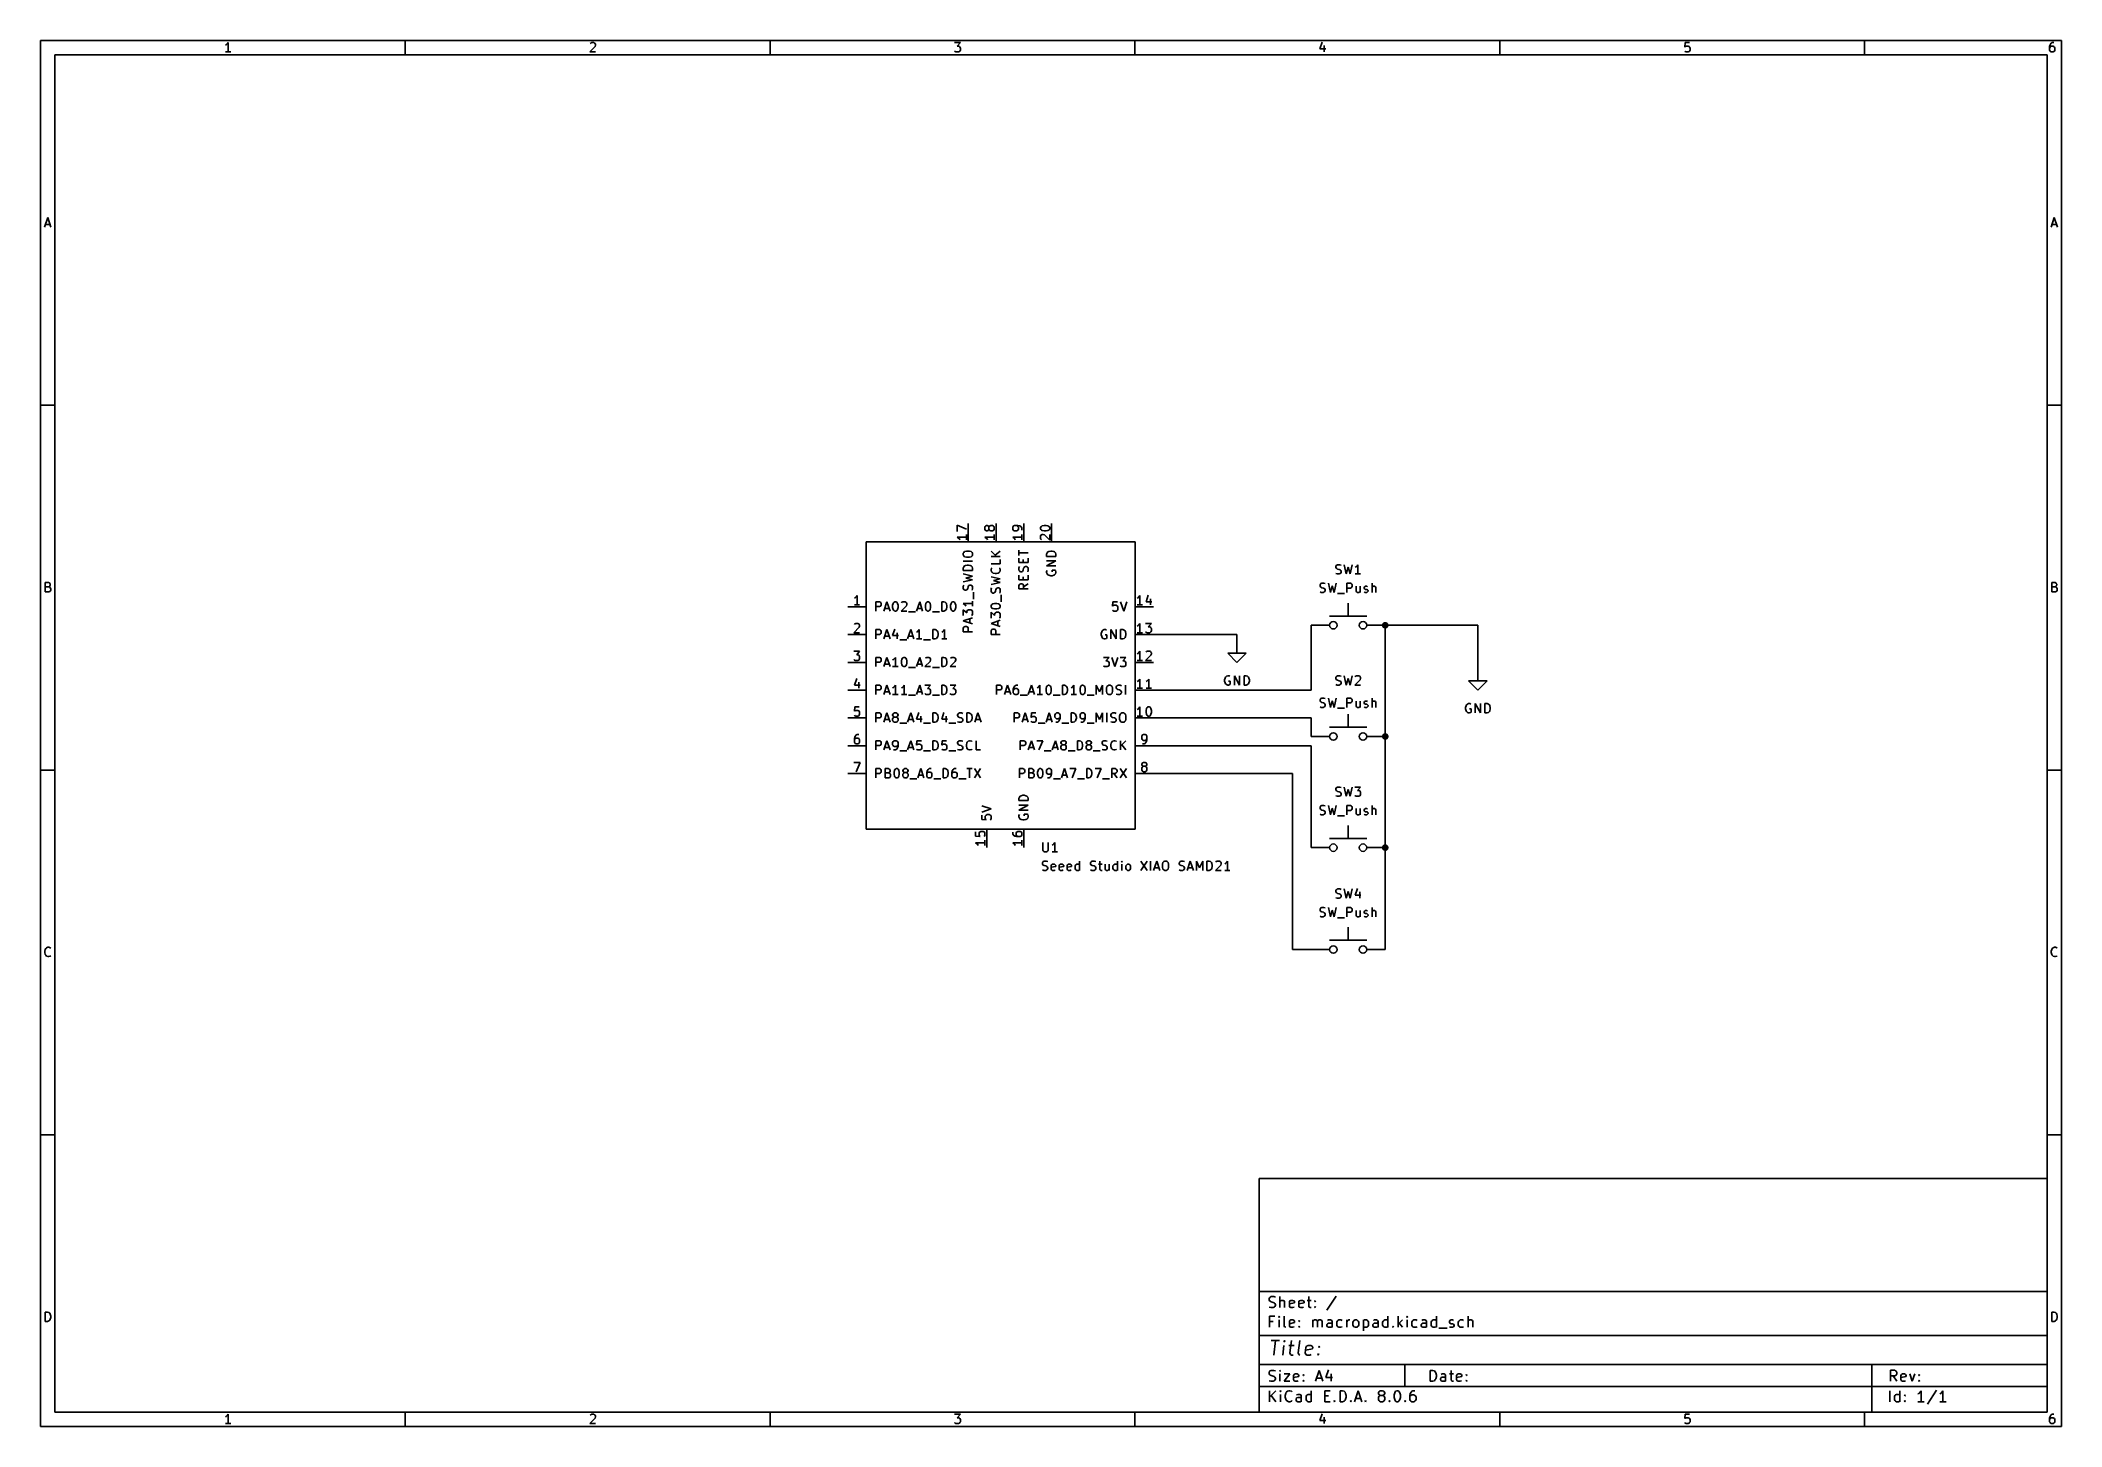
# Model space of a CAD drawing. Extents: x 0.4 to 11.3, y -7.9 to -0.4.
import ezdxf

# ---------------------------------------------------------------- set-up
doc = ezdxf.new("R2010")
doc.units = 0
doc.header["$MEASUREMENT"] = 0
for name, color, linetype in [('CYAN2', 4, 'CONTINUOUS'), ('GREEN2', 3, 'CONTINUOUS'), ('RED2', 1, 'CONTINUOUS')]:
    doc.layers.add(name, color=color, linetype=linetype)

msp = doc.modelspace()

# ---------------------------------------------------------------- linework, layer by layer
at = {"layer": 'CYAN2', "linetype": 'CONTINUOUS'}
for p, q in [((5.373, -3.161), (5.376, -3.157)), ((5.373, -3.161), (5.376, -3.157)), ((5.373, -3.171), (5.373, -3.161)), ((5.373, -3.171), (5.373, -3.161)), ((5.376, -3.157), (5.38, -3.152)), ((5.376, -3.157), (5.38, -3.152)), ((5.38, -3.152), (5.39, -3.15)), ((5.38, -3.152), (5.39, -3.15)), ((5.39, -3.15), (5.406, -3.15)), ((5.39, -3.15), (5.406, -3.15)), ((5.406, -3.15), (5.416, -3.152)), ((5.406, -3.15), (5.416, -3.152)), ((5.416, -3.152), (5.421, -3.157)), ((5.416, -3.152), (5.421, -3.157)), ((5.421, -3.157), (5.423, -3.161)), ((5.421, -3.157), (5.423, -3.161)), ((5.423, -3.161), (5.423, -3.171)), ((5.423, -3.161), (5.423, -3.171)), ((5.523, -3.15), (5.552, -3.178)), ((5.523, -3.15), (5.552, -3.178)), ((5.573, -3.15), (5.545, -3.171)), ((5.573, -3.15), (5.545, -3.171)), ((5.673, -3.173), (5.673, -3.145)), ((5.673, -3.173), (5.673, -3.145)), ((5.723, -3.159), (5.673, -3.159)), ((5.723, -3.159), (5.673, -3.159)), ((5.823, -3.166), (5.826, -3.159)), ((5.823, -3.166), (5.826, -3.159)), ((5.826, -3.159), (5.83, -3.154)), ((5.826, -3.159), (5.83, -3.154)), ((5.83, -3.154), (5.835, -3.152)), ((5.83, -3.154), (5.835, -3.152)), ((5.835, -3.152), (5.845, -3.15)), ((5.835, -3.152), (5.845, -3.15)), ((5.845, -3.15), (5.852, -3.15)), ((5.845, -3.15), (5.852, -3.15)), ((5.852, -3.15), (5.861, -3.152)), ((5.852, -3.15), (5.861, -3.152)), ((5.861, -3.152), (5.866, -3.154)), ((5.861, -3.152), (5.866, -3.154)), ((5.866, -3.154), (5.871, -3.159)), ((5.866, -3.154), (5.871, -3.159)), ((5.871, -3.159), (5.873, -3.166)), ((5.871, -3.159), (5.873, -3.166)), ((5.376, -3.176), (5.373, -3.171)), ((5.376, -3.176), (5.373, -3.171)), ((5.423, -3.204), (5.373, -3.204)), ((5.423, -3.204), (5.373, -3.204)), ((5.373, -3.242), (5.376, -3.235)), ((5.373, -3.242), (5.376, -3.235)), ((5.373, -3.254), (5.373, -3.242)), ((5.373, -3.254), (5.373, -3.242)), ((5.423, -3.254), (5.373, -3.254)), ((5.423, -3.254), (5.373, -3.254)), ((5.38, -3.18), (5.376, -3.176)), ((5.38, -3.18), (5.376, -3.176)), ((5.376, -3.235), (5.38, -3.23)), ((5.376, -3.235), (5.38, -3.23)), ((5.39, -3.183), (5.38, -3.18)), ((5.39, -3.183), (5.38, -3.18)), ((5.38, -3.23), (5.385, -3.228)), ((5.38, -3.23), (5.385, -3.228)), ((5.385, -3.228), (5.395, -3.226)), ((5.385, -3.228), (5.395, -3.226)), ((5.406, -3.183), (5.39, -3.183)), ((5.406, -3.183), (5.39, -3.183)), ((5.395, -3.226), (5.402, -3.226)), ((5.395, -3.226), (5.402, -3.226)), ((5.402, -3.226), (5.411, -3.228)), ((5.402, -3.226), (5.411, -3.228)), ((5.416, -3.18), (5.406, -3.183)), ((5.416, -3.18), (5.406, -3.183)), ((5.411, -3.228), (5.416, -3.23)), ((5.411, -3.228), (5.416, -3.23)), ((5.421, -3.176), (5.416, -3.18)), ((5.421, -3.176), (5.416, -3.18)), ((5.416, -3.23), (5.421, -3.235)), ((5.416, -3.23), (5.421, -3.235)), ((5.423, -3.171), (5.421, -3.176)), ((5.423, -3.171), (5.421, -3.176)), ((5.421, -3.235), (5.423, -3.242)), ((5.421, -3.235), (5.423, -3.242)), ((5.423, -3.242), (5.423, -3.254)), ((5.423, -3.242), (5.423, -3.254)), ((5.573, -3.178), (5.523, -3.178)), ((5.573, -3.178), (5.523, -3.178)), ((5.573, -3.219), (5.523, -3.219)), ((5.573, -3.219), (5.523, -3.219)), ((5.523, -3.25), (5.526, -3.242)), ((5.523, -3.25), (5.526, -3.242)), ((5.523, -3.254), (5.523, -3.25)), ((5.523, -3.254), (5.523, -3.25)), ((5.526, -3.261), (5.523, -3.254)), ((5.526, -3.261), (5.523, -3.254)), ((5.526, -3.242), (5.528, -3.24)), ((5.526, -3.242), (5.528, -3.24)), ((5.53, -3.266), (5.526, -3.261)), ((5.53, -3.266), (5.526, -3.261)), ((5.535, -3.269), (5.53, -3.266)), ((5.535, -3.269), (5.53, -3.266)), ((5.545, -3.271), (5.535, -3.269)), ((5.545, -3.271), (5.535, -3.269)), ((5.552, -3.271), (5.545, -3.271)), ((5.552, -3.271), (5.545, -3.271)), ((5.561, -3.269), (5.552, -3.271)), ((5.561, -3.269), (5.552, -3.271)), ((5.566, -3.266), (5.561, -3.269)), ((5.566, -3.266), (5.561, -3.269)), ((5.571, -3.261), (5.566, -3.266)), ((5.571, -3.261), (5.566, -3.266)), ((5.568, -3.24), (5.571, -3.242)), ((5.568, -3.24), (5.571, -3.242)), ((5.571, -3.242), (5.573, -3.25)), ((5.571, -3.242), (5.573, -3.25)), ((5.573, -3.254), (5.571, -3.261)), ((5.573, -3.254), (5.571, -3.261)), ((5.573, -3.195), (5.573, -3.219)), ((5.573, -3.195), (5.573, -3.219)), ((5.573, -3.25), (5.573, -3.254)), ((5.573, -3.25), (5.573, -3.254)), ((5.673, -3.211), (5.673, -3.188)), ((5.673, -3.211), (5.673, -3.188)), ((5.723, -3.211), (5.673, -3.211)), ((5.723, -3.211), (5.673, -3.211)), ((5.673, -3.24), (5.676, -3.233)), ((5.673, -3.24), (5.676, -3.233)), ((5.673, -3.252), (5.673, -3.24)), ((5.673, -3.252), (5.673, -3.24)), ((5.676, -3.257), (5.673, -3.252)), ((5.676, -3.257), (5.673, -3.252)), ((5.678, -3.259), (5.676, -3.257)), ((5.678, -3.259), (5.676, -3.257)), ((5.683, -3.261), (5.678, -3.259)), ((5.683, -3.261), (5.678, -3.259)), ((5.687, -3.261), (5.683, -3.261)), ((5.687, -3.261), (5.683, -3.261)), ((5.692, -3.259), (5.687, -3.261)), ((5.692, -3.259), (5.687, -3.261)), ((5.695, -3.257), (5.692, -3.259)), ((5.695, -3.257), (5.692, -3.259)), ((5.697, -3.252), (5.695, -3.257)), ((5.697, -3.252), (5.695, -3.257)), ((5.697, -3.211), (5.697, -3.195)), ((5.697, -3.211), (5.697, -3.195)), ((5.699, -3.242), (5.697, -3.252)), ((5.699, -3.242), (5.697, -3.252)), ((5.702, -3.238), (5.699, -3.242)), ((5.702, -3.238), (5.699, -3.242)), ((5.704, -3.235), (5.702, -3.238)), ((5.704, -3.235), (5.702, -3.238)), ((5.709, -3.233), (5.704, -3.235)), ((5.709, -3.233), (5.704, -3.235)), ((5.714, -3.233), (5.709, -3.233)), ((5.714, -3.233), (5.709, -3.233)), ((5.718, -3.235), (5.714, -3.233)), ((5.718, -3.235), (5.714, -3.233)), ((5.721, -3.238), (5.718, -3.235)), ((5.721, -3.238), (5.718, -3.235)), ((5.723, -3.242), (5.721, -3.238)), ((5.723, -3.242), (5.721, -3.238)), ((5.721, -3.261), (5.723, -3.254)), ((5.721, -3.261), (5.723, -3.254)), ((5.723, -3.188), (5.723, -3.211)), ((5.723, -3.188), (5.723, -3.211)), ((5.723, -3.254), (5.723, -3.242)), ((5.723, -3.254), (5.723, -3.242)), ((5.823, -3.178), (5.823, -3.166)), ((5.823, -3.178), (5.823, -3.166)), ((5.873, -3.178), (5.823, -3.178)), ((5.873, -3.178), (5.823, -3.178)), ((5.823, -3.23), (5.873, -3.202)), ((5.873, -3.202), (5.823, -3.202)), ((5.823, -3.23), (5.873, -3.202)), ((5.873, -3.202), (5.823, -3.202)), ((5.873, -3.23), (5.823, -3.23)), ((5.873, -3.23), (5.823, -3.23)), ((5.826, -3.254), (5.823, -3.259)), ((5.826, -3.254), (5.823, -3.259)), ((5.823, -3.259), (5.823, -3.266)), ((5.823, -3.259), (5.823, -3.266)), ((5.823, -3.266), (5.826, -3.273)), ((5.823, -3.266), (5.826, -3.273)), ((5.868, -3.252), (5.852, -3.252)), ((5.852, -3.252), (5.852, -3.261)), ((5.868, -3.252), (5.852, -3.252)), ((5.852, -3.252), (5.852, -3.261)), ((5.871, -3.254), (5.868, -3.252)), ((5.871, -3.254), (5.868, -3.252)), ((5.873, -3.261), (5.871, -3.254)), ((5.873, -3.261), (5.871, -3.254)), ((5.871, -3.273), (5.873, -3.266)), ((5.871, -3.273), (5.873, -3.266)), ((5.873, -3.166), (5.873, -3.178)), ((5.873, -3.166), (5.873, -3.178)), ((5.873, -3.266), (5.873, -3.261)), ((5.873, -3.266), (5.873, -3.261)), ((7.383, -3.232), (7.386, -3.228)), ((7.383, -3.237), (7.383, -3.232)), ((7.386, -3.242), (7.383, -3.237)), ((7.383, -3.27), (7.39, -3.273)), ((7.386, -3.228), (7.388, -3.225)), ((7.388, -3.244), (7.386, -3.242)), ((7.388, -3.225), (7.393, -3.223)), ((7.393, -3.247), (7.388, -3.244)), ((7.393, -3.223), (7.405, -3.223)), ((7.402, -3.249), (7.393, -3.247)), ((7.407, -3.251), (7.402, -3.249)), ((7.402, -3.273), (7.407, -3.27)), ((7.405, -3.223), (7.412, -3.225)), ((7.41, -3.254), (7.407, -3.251)), ((7.407, -3.27), (7.41, -3.268)), ((7.412, -3.259), (7.41, -3.254)), ((7.41, -3.268), (7.412, -3.263)), ((7.412, -3.263), (7.412, -3.259)), ((7.429, -3.223), (7.44, -3.273)), ((7.44, -3.273), (7.45, -3.237)), ((7.45, -3.237), (7.46, -3.273)), ((7.46, -3.273), (7.471, -3.223)), ((7.493, -3.235), (7.488, -3.237)), ((7.498, -3.23), (7.493, -3.235)), ((7.502, -3.223), (7.498, -3.23)), ((7.502, -3.273), (7.502, -3.223)), ((5.423, -3.285), (5.373, -3.273)), ((5.423, -3.285), (5.373, -3.273)), ((5.373, -3.316), (5.423, -3.304)), ((5.373, -3.316), (5.423, -3.304)), ((5.373, -3.34), (5.376, -3.333)), ((5.373, -3.34), (5.376, -3.333)), ((5.373, -3.352), (5.373, -3.34)), ((5.373, -3.352), (5.373, -3.34)), ((5.376, -3.357), (5.373, -3.352)), ((5.376, -3.357), (5.373, -3.352)), ((5.378, -3.359), (5.376, -3.357)), ((5.378, -3.359), (5.376, -3.357)), ((5.383, -3.361), (5.378, -3.359)), ((5.383, -3.361), (5.378, -3.359)), ((5.387, -3.361), (5.383, -3.361)), ((5.387, -3.361), (5.383, -3.361)), ((5.387, -3.295), (5.423, -3.285)), ((5.387, -3.295), (5.423, -3.285)), ((5.423, -3.304), (5.387, -3.295)), ((5.423, -3.304), (5.387, -3.295)), ((5.392, -3.359), (5.387, -3.361)), ((5.392, -3.359), (5.387, -3.361)), ((5.395, -3.357), (5.392, -3.359)), ((5.395, -3.357), (5.392, -3.359)), ((5.397, -3.352), (5.395, -3.357)), ((5.397, -3.352), (5.395, -3.357)), ((5.399, -3.342), (5.397, -3.352)), ((5.399, -3.342), (5.397, -3.352)), ((5.402, -3.338), (5.399, -3.342)), ((5.402, -3.338), (5.399, -3.342)), ((5.404, -3.335), (5.402, -3.338)), ((5.404, -3.335), (5.402, -3.338)), ((5.409, -3.333), (5.404, -3.335)), ((5.409, -3.333), (5.404, -3.335)), ((5.414, -3.333), (5.409, -3.333)), ((5.414, -3.333), (5.409, -3.333)), ((5.418, -3.335), (5.414, -3.333)), ((5.418, -3.335), (5.414, -3.333)), ((5.421, -3.338), (5.418, -3.335)), ((5.421, -3.338), (5.418, -3.335)), ((5.423, -3.342), (5.421, -3.338)), ((5.423, -3.342), (5.421, -3.338)), ((5.421, -3.361), (5.423, -3.354)), ((5.421, -3.361), (5.423, -3.354)), ((5.423, -3.354), (5.423, -3.342)), ((5.423, -3.354), (5.423, -3.342)), ((5.428, -3.409), (5.428, -3.371)), ((5.428, -3.409), (5.428, -3.371)), ((5.573, -3.3), (5.523, -3.288)), ((5.573, -3.3), (5.523, -3.288)), ((5.523, -3.33), (5.573, -3.319)), ((5.523, -3.33), (5.573, -3.319)), ((5.523, -3.354), (5.526, -3.347)), ((5.523, -3.354), (5.526, -3.347)), ((5.523, -3.366), (5.523, -3.354)), ((5.523, -3.366), (5.523, -3.354)), ((5.526, -3.371), (5.523, -3.366)), ((5.526, -3.371), (5.523, -3.366)), ((5.528, -3.373), (5.526, -3.371)), ((5.528, -3.373), (5.526, -3.371)), ((5.533, -3.376), (5.528, -3.373)), ((5.533, -3.376), (5.528, -3.373)), ((5.537, -3.376), (5.533, -3.376)), ((5.537, -3.376), (5.533, -3.376)), ((5.537, -3.309), (5.573, -3.3)), ((5.537, -3.309), (5.573, -3.3)), ((5.573, -3.319), (5.537, -3.309)), ((5.573, -3.319), (5.537, -3.309)), ((5.542, -3.373), (5.537, -3.376)), ((5.542, -3.373), (5.537, -3.376)), ((5.545, -3.371), (5.542, -3.373)), ((5.545, -3.371), (5.542, -3.373)), ((5.547, -3.366), (5.545, -3.371)), ((5.547, -3.366), (5.545, -3.371)), ((5.549, -3.357), (5.547, -3.366)), ((5.549, -3.357), (5.547, -3.366)), ((5.552, -3.352), (5.549, -3.357)), ((5.552, -3.352), (5.549, -3.357)), ((5.554, -3.35), (5.552, -3.352)), ((5.554, -3.35), (5.552, -3.352)), ((5.559, -3.347), (5.554, -3.35)), ((5.559, -3.347), (5.554, -3.35)), ((5.564, -3.347), (5.559, -3.347)), ((5.564, -3.347), (5.559, -3.347)), ((5.568, -3.35), (5.564, -3.347)), ((5.568, -3.35), (5.564, -3.347)), ((5.571, -3.352), (5.568, -3.35)), ((5.571, -3.352), (5.568, -3.35)), ((5.573, -3.357), (5.571, -3.352)), ((5.573, -3.357), (5.571, -3.352)), ((5.571, -3.376), (5.573, -3.369)), ((5.571, -3.376), (5.573, -3.369)), ((5.573, -3.369), (5.573, -3.357)), ((5.573, -3.369), (5.573, -3.357)), ((5.673, -3.304), (5.673, -3.28)), ((5.673, -3.304), (5.673, -3.28)), ((5.723, -3.304), (5.673, -3.304)), ((5.723, -3.304), (5.673, -3.304)), ((5.673, -3.335), (5.676, -3.33)), ((5.673, -3.335), (5.676, -3.33)), ((5.673, -3.354), (5.673, -3.335)), ((5.673, -3.354), (5.673, -3.335)), ((5.723, -3.354), (5.673, -3.354)), ((5.723, -3.354), (5.673, -3.354)), ((5.676, -3.33), (5.678, -3.328)), ((5.676, -3.33), (5.678, -3.328)), ((5.678, -3.328), (5.683, -3.326)), ((5.678, -3.328), (5.683, -3.326)), ((5.683, -3.326), (5.69, -3.326)), ((5.683, -3.326), (5.69, -3.326)), ((5.69, -3.326), (5.695, -3.328)), ((5.69, -3.326), (5.695, -3.328)), ((5.695, -3.328), (5.697, -3.33)), ((5.695, -3.328), (5.697, -3.33)), ((5.697, -3.304), (5.697, -3.288)), ((5.697, -3.304), (5.697, -3.288)), ((5.697, -3.33), (5.699, -3.335)), ((5.697, -3.33), (5.699, -3.335)), ((5.723, -3.326), (5.699, -3.342)), ((5.723, -3.326), (5.699, -3.342)), ((5.699, -3.335), (5.699, -3.354)), ((5.699, -3.335), (5.699, -3.354)), ((5.723, -3.28), (5.723, -3.304)), ((5.723, -3.28), (5.723, -3.304)), ((5.826, -3.273), (5.83, -3.278)), ((5.826, -3.273), (5.83, -3.278)), ((5.83, -3.278), (5.835, -3.28)), ((5.83, -3.278), (5.835, -3.28)), ((5.835, -3.28), (5.845, -3.283)), ((5.835, -3.28), (5.845, -3.283)), ((5.845, -3.283), (5.852, -3.283)), ((5.845, -3.283), (5.852, -3.283)), ((5.852, -3.283), (5.861, -3.28)), ((5.852, -3.283), (5.861, -3.28)), ((5.861, -3.28), (5.866, -3.278)), ((5.861, -3.28), (5.866, -3.278)), ((5.866, -3.278), (5.871, -3.273)), ((5.866, -3.278), (5.871, -3.273)), ((7.298, -3.332), (7.3, -3.328)), ((7.298, -3.337), (7.298, -3.332)), ((7.3, -3.342), (7.298, -3.337)), ((7.298, -3.37), (7.305, -3.373)), ((7.3, -3.328), (7.302, -3.325)), ((7.302, -3.344), (7.3, -3.342)), ((7.302, -3.325), (7.307, -3.323)), ((7.307, -3.347), (7.302, -3.344)), ((7.305, -3.373), (7.317, -3.373)), ((7.307, -3.323), (7.319, -3.323)), ((7.317, -3.349), (7.307, -3.347)), ((7.321, -3.351), (7.317, -3.349)), ((7.317, -3.373), (7.321, -3.37)), ((7.319, -3.323), (7.326, -3.325)), ((7.324, -3.354), (7.321, -3.351)), ((7.321, -3.37), (7.324, -3.368)), ((7.326, -3.359), (7.324, -3.354)), ((7.324, -3.368), (7.326, -3.363)), ((7.326, -3.363), (7.326, -3.359)), ((7.343, -3.323), (7.355, -3.373)), ((7.355, -3.373), (7.364, -3.337)), ((7.364, -3.337), (7.374, -3.373)), ((7.374, -3.373), (7.386, -3.323)), ((7.39, -3.273), (7.402, -3.273)), ((7.393, -3.378), (7.431, -3.378)), ((7.443, -3.373), (7.443, -3.323)), ((7.443, -3.323), (7.462, -3.323)), ((7.462, -3.349), (7.443, -3.349)), ((7.462, -3.323), (7.467, -3.325)), ((7.467, -3.347), (7.462, -3.349)), ((7.467, -3.325), (7.469, -3.328)), ((7.469, -3.344), (7.467, -3.347)), ((7.469, -3.328), (7.471, -3.332)), ((7.471, -3.339), (7.469, -3.344)), ((7.471, -3.332), (7.471, -3.339)), ((7.517, -3.273), (7.488, -3.273)), ((7.493, -3.339), (7.493, -3.366)), ((7.493, -3.366), (7.495, -3.37)), ((7.495, -3.37), (7.5, -3.373)), ((7.5, -3.373), (7.507, -3.373)), ((7.507, -3.373), (7.512, -3.37)), ((7.512, -3.37), (7.514, -3.368)), ((7.514, -3.339), (7.514, -3.373)), ((7.536, -3.347), (7.538, -3.342)), ((7.536, -3.349), (7.536, -3.347)), ((7.538, -3.354), (7.536, -3.349)), ((7.536, -3.37), (7.54, -3.373)), ((7.538, -3.342), (7.543, -3.339)), ((7.543, -3.356), (7.538, -3.354)), ((7.54, -3.373), (7.55, -3.373)), ((7.543, -3.339), (7.55, -3.339)), ((7.55, -3.356), (7.543, -3.356)), ((7.55, -3.339), (7.555, -3.342)), ((7.555, -3.359), (7.55, -3.356)), ((7.55, -3.373), (7.555, -3.37)), ((7.557, -3.363), (7.555, -3.359)), ((7.555, -3.37), (7.557, -3.366)), ((7.557, -3.366), (7.557, -3.363)), ((7.579, -3.373), (7.579, -3.323)), ((7.581, -3.342), (7.579, -3.344)), ((7.586, -3.339), (7.581, -3.342)), ((7.593, -3.339), (7.586, -3.339)), ((7.598, -3.342), (7.593, -3.339)), ((7.6, -3.347), (7.598, -3.342)), ((7.6, -3.373), (7.6, -3.347)), ((4.902, -3.473), (4.902, -3.423)), ((4.902, -3.423), (4.921, -3.423)), ((4.902, -3.473), (4.902, -3.423)), ((4.902, -3.423), (4.921, -3.423)), ((4.921, -3.449), (4.902, -3.449)), ((4.921, -3.449), (4.902, -3.449)), ((4.921, -3.423), (4.926, -3.426)), ((4.921, -3.423), (4.926, -3.426)), ((4.926, -3.447), (4.921, -3.449)), ((4.926, -3.447), (4.921, -3.449)), ((4.926, -3.426), (4.928, -3.428)), ((4.926, -3.426), (4.928, -3.428)), ((4.928, -3.445), (4.926, -3.447)), ((4.928, -3.445), (4.926, -3.447)), ((4.928, -3.428), (4.93, -3.433)), ((4.928, -3.428), (4.93, -3.433)), ((4.93, -3.44), (4.928, -3.445)), ((4.93, -3.44), (4.928, -3.445)), ((4.93, -3.433), (4.93, -3.44)), ((4.93, -3.433), (4.93, -3.44)), ((4.945, -3.473), (4.961, -3.423)), ((4.945, -3.473), (4.961, -3.423)), ((4.95, -3.459), (4.973, -3.459)), ((4.95, -3.459), (4.973, -3.459)), ((4.961, -3.423), (4.978, -3.473)), ((4.961, -3.423), (4.978, -3.473)), ((4.992, -3.442), (4.995, -3.433)), ((4.992, -3.442), (4.995, -3.433)), ((4.992, -3.454), (4.992, -3.442)), ((4.992, -3.454), (4.992, -3.442)), ((4.995, -3.464), (4.992, -3.454)), ((4.995, -3.464), (4.992, -3.454)), ((4.995, -3.433), (4.997, -3.428)), ((4.995, -3.433), (4.997, -3.428)), ((4.997, -3.468), (4.995, -3.464)), ((4.997, -3.468), (4.995, -3.464)), ((4.997, -3.428), (5, -3.426)), ((4.997, -3.428), (5, -3.426)), ((5, -3.471), (4.997, -3.468)), ((5, -3.471), (4.997, -3.468)), ((5, -3.426), (5.004, -3.423)), ((5, -3.426), (5.004, -3.423)), ((5.004, -3.473), (5, -3.471)), ((5.004, -3.473), (5, -3.471)), ((5.004, -3.423), (5.009, -3.423)), ((5.004, -3.423), (5.009, -3.423)), ((5.009, -3.473), (5.004, -3.473)), ((5.009, -3.473), (5.004, -3.473)), ((5.009, -3.423), (5.014, -3.426)), ((5.009, -3.423), (5.014, -3.426)), ((5.014, -3.471), (5.009, -3.473)), ((5.014, -3.471), (5.009, -3.473)), ((5.014, -3.426), (5.016, -3.428)), ((5.014, -3.426), (5.016, -3.428)), ((5.016, -3.468), (5.014, -3.471)), ((5.016, -3.468), (5.014, -3.471)), ((5.016, -3.428), (5.019, -3.433)), ((5.016, -3.428), (5.019, -3.433)), ((5.019, -3.464), (5.016, -3.468)), ((5.019, -3.464), (5.016, -3.468)), ((5.019, -3.433), (5.021, -3.442)), ((5.019, -3.433), (5.021, -3.442)), ((5.021, -3.454), (5.019, -3.464)), ((5.021, -3.454), (5.019, -3.464)), ((5.021, -3.442), (5.021, -3.454)), ((5.021, -3.442), (5.021, -3.454)), ((5.066, -3.445), (5.038, -3.473)), ((5.066, -3.445), (5.038, -3.473)), ((5.038, -3.473), (5.069, -3.473)), ((5.038, -3.473), (5.069, -3.473)), ((5.04, -3.428), (5.042, -3.426)), ((5.04, -3.428), (5.042, -3.426)), ((5.042, -3.426), (5.047, -3.423)), ((5.042, -3.426), (5.047, -3.423)), ((5.047, -3.423), (5.059, -3.423)), ((5.047, -3.423), (5.059, -3.423)), ((5.059, -3.423), (5.064, -3.426)), ((5.059, -3.423), (5.064, -3.426)), ((5.064, -3.426), (5.066, -3.428)), ((5.064, -3.426), (5.066, -3.428)), ((5.066, -3.428), (5.069, -3.433)), ((5.066, -3.428), (5.069, -3.433)), ((5.069, -3.437), (5.066, -3.445)), ((5.069, -3.437), (5.066, -3.445)), ((5.069, -3.433), (5.069, -3.437)), ((5.069, -3.433), (5.069, -3.437)), ((5.078, -3.478), (5.116, -3.478)), ((5.078, -3.478), (5.116, -3.478)), ((5.121, -3.473), (5.138, -3.423)), ((5.121, -3.473), (5.138, -3.423)), ((5.126, -3.459), (5.15, -3.459)), ((5.126, -3.459), (5.15, -3.459)), ((5.138, -3.423), (5.154, -3.473)), ((5.138, -3.423), (5.154, -3.473)), ((5.169, -3.442), (5.171, -3.433)), ((5.169, -3.442), (5.171, -3.433)), ((5.169, -3.454), (5.169, -3.442)), ((5.169, -3.454), (5.169, -3.442)), ((5.171, -3.464), (5.169, -3.454)), ((5.171, -3.464), (5.169, -3.454)), ((5.171, -3.433), (5.173, -3.428)), ((5.171, -3.433), (5.173, -3.428)), ((5.173, -3.468), (5.171, -3.464)), ((5.173, -3.468), (5.171, -3.464)), ((5.173, -3.428), (5.176, -3.426)), ((5.173, -3.428), (5.176, -3.426)), ((5.176, -3.471), (5.173, -3.468)), ((5.176, -3.471), (5.173, -3.468)), ((5.176, -3.426), (5.18, -3.423)), ((5.176, -3.426), (5.18, -3.423)), ((5.18, -3.473), (5.176, -3.471)), ((5.18, -3.473), (5.176, -3.471)), ((5.18, -3.423), (5.185, -3.423)), ((5.18, -3.423), (5.185, -3.423)), ((5.185, -3.473), (5.18, -3.473)), ((5.185, -3.473), (5.18, -3.473)), ((5.185, -3.423), (5.19, -3.426)), ((5.185, -3.423), (5.19, -3.426)), ((5.19, -3.471), (5.185, -3.473)), ((5.19, -3.471), (5.185, -3.473)), ((5.19, -3.426), (5.192, -3.428)), ((5.19, -3.426), (5.192, -3.428)), ((5.192, -3.468), (5.19, -3.471)), ((5.192, -3.468), (5.19, -3.471)), ((5.192, -3.428), (5.195, -3.433)), ((5.192, -3.428), (5.195, -3.433)), ((5.195, -3.464), (5.192, -3.468)), ((5.195, -3.464), (5.192, -3.468)), ((5.195, -3.433), (5.197, -3.442)), ((5.195, -3.433), (5.197, -3.442)), ((5.197, -3.454), (5.195, -3.464)), ((5.197, -3.454), (5.195, -3.464)), ((5.197, -3.442), (5.197, -3.454)), ((5.197, -3.442), (5.197, -3.454)), ((5.207, -3.478), (5.245, -3.478)), ((5.207, -3.478), (5.245, -3.478)), ((5.257, -3.473), (5.257, -3.423)), ((5.257, -3.423), (5.269, -3.423)), ((5.257, -3.473), (5.257, -3.423)), ((5.257, -3.423), (5.269, -3.423)), ((5.269, -3.473), (5.257, -3.473)), ((5.269, -3.473), (5.257, -3.473)), ((5.269, -3.423), (5.276, -3.426)), ((5.269, -3.423), (5.276, -3.426)), ((5.276, -3.471), (5.269, -3.473)), ((5.276, -3.471), (5.269, -3.473)), ((5.276, -3.426), (5.28, -3.43)), ((5.276, -3.426), (5.28, -3.43)), ((5.28, -3.466), (5.276, -3.471)), ((5.28, -3.466), (5.276, -3.471)), ((5.28, -3.43), (5.283, -3.435)), ((5.28, -3.43), (5.283, -3.435)), ((5.283, -3.461), (5.28, -3.466)), ((5.283, -3.461), (5.28, -3.466)), ((5.283, -3.435), (5.285, -3.445)), ((5.283, -3.435), (5.285, -3.445)), ((5.285, -3.452), (5.283, -3.461)), ((5.285, -3.452), (5.283, -3.461)), ((5.285, -3.445), (5.285, -3.452)), ((5.285, -3.445), (5.285, -3.452)), ((5.304, -3.442), (5.307, -3.433)), ((5.304, -3.442), (5.307, -3.433)), ((5.304, -3.454), (5.304, -3.442)), ((5.304, -3.454), (5.304, -3.442)), ((5.307, -3.464), (5.304, -3.454)), ((5.307, -3.464), (5.304, -3.454)), ((5.307, -3.433), (5.309, -3.428)), ((5.307, -3.433), (5.309, -3.428)), ((5.309, -3.468), (5.307, -3.464)), ((5.309, -3.468), (5.307, -3.464)), ((5.309, -3.428), (5.311, -3.426)), ((5.309, -3.428), (5.311, -3.426)), ((5.311, -3.471), (5.309, -3.468)), ((5.311, -3.471), (5.309, -3.468)), ((5.311, -3.426), (5.316, -3.423)), ((5.311, -3.426), (5.316, -3.423)), ((5.316, -3.473), (5.311, -3.471)), ((5.316, -3.473), (5.311, -3.471)), ((5.316, -3.423), (5.321, -3.423)), ((5.316, -3.423), (5.321, -3.423)), ((5.321, -3.473), (5.316, -3.473)), ((5.321, -3.473), (5.316, -3.473)), ((5.321, -3.423), (5.326, -3.426)), ((5.321, -3.423), (5.326, -3.426)), ((5.326, -3.471), (5.321, -3.473)), ((5.326, -3.471), (5.321, -3.473)), ((5.326, -3.426), (5.328, -3.428)), ((5.326, -3.426), (5.328, -3.428)), ((5.328, -3.468), (5.326, -3.471)), ((5.328, -3.468), (5.326, -3.471)), ((5.328, -3.428), (5.33, -3.433)), ((5.328, -3.428), (5.33, -3.433)), ((5.33, -3.464), (5.328, -3.468)), ((5.33, -3.464), (5.328, -3.468)), ((5.33, -3.433), (5.333, -3.442)), ((5.33, -3.433), (5.333, -3.442)), ((5.333, -3.454), (5.33, -3.464)), ((5.333, -3.454), (5.33, -3.464)), ((5.333, -3.442), (5.333, -3.454)), ((5.333, -3.442), (5.333, -3.454)), ((5.423, -3.433), (5.373, -3.433)), ((5.373, -3.433), (5.38, -3.438)), ((5.423, -3.433), (5.373, -3.433)), ((5.373, -3.433), (5.38, -3.438)), ((5.373, -3.497), (5.373, -3.466)), ((5.373, -3.466), (5.392, -3.483)), ((5.373, -3.497), (5.373, -3.466)), ((5.373, -3.466), (5.392, -3.483)), ((5.38, -3.438), (5.385, -3.442)), ((5.38, -3.438), (5.385, -3.442)), ((5.385, -3.442), (5.387, -3.447)), ((5.385, -3.442), (5.387, -3.447)), ((5.392, -3.476), (5.395, -3.471)), ((5.392, -3.476), (5.395, -3.471)), ((5.392, -3.483), (5.392, -3.476)), ((5.392, -3.483), (5.392, -3.476)), ((5.395, -3.471), (5.397, -3.469)), ((5.395, -3.471), (5.397, -3.469)), ((5.397, -3.469), (5.402, -3.466)), ((5.397, -3.469), (5.402, -3.466)), ((5.402, -3.466), (5.414, -3.466)), ((5.402, -3.466), (5.414, -3.466)), ((5.414, -3.466), (5.418, -3.469)), ((5.414, -3.466), (5.418, -3.469)), ((5.418, -3.469), (5.421, -3.471)), ((5.418, -3.469), (5.421, -3.471)), ((5.421, -3.471), (5.423, -3.476)), ((5.421, -3.471), (5.423, -3.476)), ((5.423, -3.419), (5.423, -3.447)), ((5.423, -3.419), (5.423, -3.447)), ((5.423, -3.476), (5.423, -3.49)), ((5.423, -3.476), (5.423, -3.49)), ((5.523, -3.445), (5.526, -3.44)), ((5.523, -3.445), (5.526, -3.44)), ((5.523, -3.45), (5.523, -3.445)), ((5.523, -3.45), (5.523, -3.445)), ((5.526, -3.454), (5.523, -3.45)), ((5.526, -3.454), (5.523, -3.45)), ((5.523, -3.511), (5.523, -3.48)), ((5.523, -3.48), (5.542, -3.497)), ((5.523, -3.511), (5.523, -3.48)), ((5.523, -3.48), (5.542, -3.497)), ((5.526, -3.44), (5.528, -3.438)), ((5.526, -3.44), (5.528, -3.438)), ((5.528, -3.457), (5.526, -3.454)), ((5.528, -3.457), (5.526, -3.454)), ((5.528, -3.438), (5.533, -3.435)), ((5.528, -3.438), (5.533, -3.435)), ((5.533, -3.459), (5.528, -3.457)), ((5.533, -3.459), (5.528, -3.457)), ((5.533, -3.435), (5.542, -3.433)), ((5.533, -3.435), (5.542, -3.433)), ((5.542, -3.461), (5.533, -3.459)), ((5.542, -3.461), (5.533, -3.459)), ((5.542, -3.433), (5.554, -3.433)), ((5.542, -3.433), (5.554, -3.433)), ((5.554, -3.461), (5.542, -3.461)), ((5.554, -3.461), (5.542, -3.461)), ((5.542, -3.49), (5.545, -3.485)), ((5.542, -3.49), (5.545, -3.485)), ((5.545, -3.485), (5.547, -3.483)), ((5.545, -3.485), (5.547, -3.483)), ((5.547, -3.483), (5.552, -3.48)), ((5.547, -3.483), (5.552, -3.48)), ((5.552, -3.48), (5.564, -3.48)), ((5.552, -3.48), (5.564, -3.48)), ((5.554, -3.433), (5.564, -3.435)), ((5.554, -3.433), (5.564, -3.435)), ((5.564, -3.459), (5.554, -3.461)), ((5.564, -3.459), (5.554, -3.461)), ((5.564, -3.435), (5.568, -3.438)), ((5.564, -3.435), (5.568, -3.438)), ((5.568, -3.457), (5.564, -3.459)), ((5.568, -3.457), (5.564, -3.459)), ((5.564, -3.48), (5.568, -3.483)), ((5.564, -3.48), (5.568, -3.483)), ((5.568, -3.438), (5.571, -3.44)), ((5.568, -3.438), (5.571, -3.44)), ((5.571, -3.454), (5.568, -3.457)), ((5.571, -3.454), (5.568, -3.457)), ((5.568, -3.483), (5.571, -3.485)), ((5.568, -3.483), (5.571, -3.485)), ((5.571, -3.44), (5.573, -3.445)), ((5.571, -3.44), (5.573, -3.445)), ((5.573, -3.45), (5.571, -3.454)), ((5.573, -3.45), (5.571, -3.454)), ((5.571, -3.485), (5.573, -3.49)), ((5.571, -3.485), (5.573, -3.49)), ((5.573, -3.445), (5.573, -3.45)), ((5.573, -3.445), (5.573, -3.45)), ((5.578, -3.423), (5.578, -3.385)), ((5.578, -3.423), (5.578, -3.385)), ((6.181, -3.423), (6.179, -3.447)), ((6.181, -3.423), (6.179, -3.447)), ((6.179, -3.447), (6.181, -3.445)), ((6.179, -3.447), (6.181, -3.445)), ((6.181, -3.471), (6.179, -3.468)), ((6.181, -3.471), (6.179, -3.468)), ((6.205, -3.423), (6.181, -3.423)), ((6.205, -3.423), (6.181, -3.423)), ((6.181, -3.445), (6.186, -3.442)), ((6.181, -3.445), (6.186, -3.442)), ((6.186, -3.473), (6.181, -3.471)), ((6.186, -3.473), (6.181, -3.471)), ((6.186, -3.442), (6.198, -3.442)), ((6.186, -3.442), (6.198, -3.442)), ((6.198, -3.473), (6.186, -3.473)), ((6.198, -3.473), (6.186, -3.473)), ((6.198, -3.442), (6.203, -3.445)), ((6.198, -3.442), (6.203, -3.445)), ((6.203, -3.471), (6.198, -3.473)), ((6.203, -3.471), (6.198, -3.473)), ((6.203, -3.445), (6.205, -3.447)), ((6.203, -3.445), (6.205, -3.447)), ((6.205, -3.468), (6.203, -3.471)), ((6.205, -3.468), (6.203, -3.471)), ((6.205, -3.447), (6.208, -3.452)), ((6.205, -3.447), (6.208, -3.452)), ((6.208, -3.464), (6.205, -3.468)), ((6.208, -3.464), (6.205, -3.468)), ((6.208, -3.452), (6.208, -3.464)), ((6.208, -3.452), (6.208, -3.464)), ((6.222, -3.423), (6.239, -3.473)), ((6.222, -3.423), (6.239, -3.473)), ((6.239, -3.473), (6.255, -3.423)), ((6.239, -3.473), (6.255, -3.423)), ((4.902, -3.623), (4.902, -3.573)), ((4.902, -3.573), (4.921, -3.573)), ((4.902, -3.623), (4.902, -3.573)), ((4.902, -3.573), (4.921, -3.573)), ((4.921, -3.573), (4.926, -3.576)), ((4.921, -3.573), (4.926, -3.576)), ((4.926, -3.597), (4.921, -3.599)), ((4.926, -3.597), (4.921, -3.599)), ((4.926, -3.576), (4.928, -3.578)), ((4.926, -3.576), (4.928, -3.578)), ((4.928, -3.595), (4.926, -3.597)), ((4.928, -3.595), (4.926, -3.597)), ((4.928, -3.578), (4.93, -3.583)), ((4.928, -3.578), (4.93, -3.583)), ((4.93, -3.59), (4.928, -3.595)), ((4.93, -3.59), (4.928, -3.595)), ((4.93, -3.583), (4.93, -3.59)), ((4.93, -3.583), (4.93, -3.59)), ((4.945, -3.623), (4.961, -3.573)), ((4.945, -3.623), (4.961, -3.573)), ((4.961, -3.573), (4.978, -3.623)), ((4.961, -3.573), (4.978, -3.623)), ((5.004, -3.571), (4.992, -3.606)), ((5.004, -3.571), (4.992, -3.606)), ((5.016, -3.59), (5.016, -3.623)), ((5.016, -3.59), (5.016, -3.623)), ((5.073, -3.623), (5.09, -3.573)), ((5.073, -3.623), (5.09, -3.573)), ((5.09, -3.573), (5.107, -3.623)), ((5.09, -3.573), (5.107, -3.623)), ((5.126, -3.585), (5.121, -3.587)), ((5.126, -3.585), (5.121, -3.587)), ((5.13, -3.58), (5.126, -3.585)), ((5.13, -3.58), (5.126, -3.585)), ((5.135, -3.573), (5.13, -3.58)), ((5.135, -3.573), (5.13, -3.58)), ((5.135, -3.623), (5.135, -3.573)), ((5.135, -3.623), (5.135, -3.573)), ((5.209, -3.623), (5.209, -3.573)), ((5.209, -3.573), (5.221, -3.573)), ((5.209, -3.623), (5.209, -3.573)), ((5.209, -3.573), (5.221, -3.573)), ((5.221, -3.573), (5.228, -3.576)), ((5.221, -3.573), (5.228, -3.576)), ((5.228, -3.576), (5.233, -3.58)), ((5.228, -3.576), (5.233, -3.58)), ((5.233, -3.58), (5.235, -3.585)), ((5.233, -3.58), (5.235, -3.585)), ((5.235, -3.585), (5.238, -3.595)), ((5.235, -3.585), (5.238, -3.595)), ((5.238, -3.595), (5.238, -3.602)), ((5.238, -3.595), (5.238, -3.602)), ((5.261, -3.585), (5.257, -3.587)), ((5.261, -3.585), (5.257, -3.587)), ((5.266, -3.58), (5.261, -3.585)), ((5.266, -3.58), (5.261, -3.585)), ((5.271, -3.573), (5.266, -3.58)), ((5.271, -3.573), (5.266, -3.58)), ((5.271, -3.623), (5.271, -3.573)), ((5.271, -3.623), (5.271, -3.573)), ((5.373, -3.526), (5.423, -3.509)), ((5.373, -3.526), (5.423, -3.509)), ((5.423, -3.542), (5.373, -3.526)), ((5.423, -3.542), (5.373, -3.526)), ((5.373, -3.566), (5.376, -3.561)), ((5.373, -3.566), (5.376, -3.561)), ((5.373, -3.585), (5.373, -3.566)), ((5.373, -3.585), (5.373, -3.566)), ((5.423, -3.585), (5.373, -3.585)), ((5.423, -3.585), (5.373, -3.585)), ((5.376, -3.561), (5.378, -3.559)), ((5.376, -3.561), (5.378, -3.559)), ((5.378, -3.559), (5.383, -3.557)), ((5.378, -3.559), (5.383, -3.557)), ((5.383, -3.557), (5.39, -3.557)), ((5.383, -3.557), (5.39, -3.557)), ((5.39, -3.557), (5.395, -3.559)), ((5.39, -3.557), (5.395, -3.559)), ((5.395, -3.559), (5.397, -3.561)), ((5.395, -3.559), (5.397, -3.561)), ((5.397, -3.561), (5.399, -3.566)), ((5.397, -3.561), (5.399, -3.566)), ((5.399, -3.566), (5.399, -3.585)), ((5.399, -3.566), (5.399, -3.585)), ((5.409, -3.538), (5.409, -3.514)), ((5.409, -3.538), (5.409, -3.514)), ((5.421, -3.495), (5.418, -3.497)), ((5.421, -3.495), (5.418, -3.497)), ((5.423, -3.49), (5.421, -3.495)), ((5.423, -3.49), (5.421, -3.495)), ((5.523, -3.54), (5.573, -3.523)), ((5.523, -3.54), (5.573, -3.523)), ((5.573, -3.557), (5.523, -3.54)), ((5.573, -3.557), (5.523, -3.54)), ((5.523, -3.58), (5.526, -3.576)), ((5.523, -3.58), (5.526, -3.576)), ((5.523, -3.6), (5.523, -3.58)), ((5.523, -3.6), (5.523, -3.58)), ((5.526, -3.576), (5.528, -3.573)), ((5.526, -3.576), (5.528, -3.573)), ((5.528, -3.573), (5.533, -3.571)), ((5.528, -3.573), (5.533, -3.571)), ((5.533, -3.571), (5.54, -3.571)), ((5.533, -3.571), (5.54, -3.571)), ((5.54, -3.571), (5.545, -3.573)), ((5.54, -3.571), (5.545, -3.573)), ((5.542, -3.497), (5.542, -3.49)), ((5.542, -3.497), (5.542, -3.49)), ((5.545, -3.573), (5.547, -3.576)), ((5.545, -3.573), (5.547, -3.576)), ((5.547, -3.576), (5.549, -3.58)), ((5.547, -3.576), (5.549, -3.58)), ((5.549, -3.58), (5.549, -3.6)), ((5.549, -3.58), (5.549, -3.6)), ((5.559, -3.552), (5.559, -3.528)), ((5.559, -3.552), (5.559, -3.528)), ((5.571, -3.509), (5.568, -3.511)), ((5.571, -3.509), (5.568, -3.511)), ((5.573, -3.504), (5.571, -3.509)), ((5.573, -3.504), (5.571, -3.509)), ((5.573, -3.49), (5.573, -3.504)), ((5.573, -3.49), (5.573, -3.504)), ((6.12, -3.585), (6.117, -3.595)), ((6.12, -3.585), (6.117, -3.595)), ((6.117, -3.595), (6.117, -3.602)), ((6.117, -3.595), (6.117, -3.602)), ((6.122, -3.58), (6.12, -3.585)), ((6.122, -3.58), (6.12, -3.585)), ((6.127, -3.576), (6.122, -3.58)), ((6.127, -3.576), (6.122, -3.58)), ((6.134, -3.573), (6.127, -3.576)), ((6.134, -3.573), (6.127, -3.576)), ((6.141, -3.573), (6.134, -3.573)), ((6.141, -3.573), (6.134, -3.573)), ((6.146, -3.576), (6.141, -3.573)), ((6.146, -3.576), (6.141, -3.573)), ((6.17, -3.623), (6.17, -3.573)), ((6.17, -3.573), (6.198, -3.623)), ((6.17, -3.623), (6.17, -3.573)), ((6.17, -3.573), (6.198, -3.623)), ((6.198, -3.623), (6.198, -3.573)), ((6.198, -3.623), (6.198, -3.573)), ((6.222, -3.623), (6.222, -3.573)), ((6.222, -3.573), (6.234, -3.573)), ((6.222, -3.623), (6.222, -3.573)), ((6.222, -3.573), (6.234, -3.573)), ((6.234, -3.573), (6.241, -3.576)), ((6.234, -3.573), (6.241, -3.576)), ((6.241, -3.576), (6.246, -3.58)), ((6.241, -3.576), (6.246, -3.58)), ((6.246, -3.58), (6.248, -3.585)), ((6.246, -3.58), (6.248, -3.585)), ((6.248, -3.585), (6.25, -3.595)), ((6.248, -3.585), (6.25, -3.595)), ((6.25, -3.595), (6.25, -3.602)), ((6.25, -3.595), (6.25, -3.602)), ((4.921, -3.599), (4.902, -3.599)), ((4.921, -3.599), (4.902, -3.599)), ((4.95, -3.609), (4.973, -3.609)), ((4.95, -3.609), (4.973, -3.609)), ((4.992, -3.606), (5.023, -3.606)), ((4.992, -3.606), (5.023, -3.606)), ((5.03, -3.628), (5.069, -3.628)), ((5.03, -3.628), (5.069, -3.628)), ((5.078, -3.609), (5.102, -3.609)), ((5.078, -3.609), (5.102, -3.609)), ((5.15, -3.623), (5.121, -3.623)), ((5.15, -3.623), (5.121, -3.623)), ((5.159, -3.628), (5.197, -3.628)), ((5.159, -3.628), (5.197, -3.628)), ((5.221, -3.623), (5.209, -3.623)), ((5.221, -3.623), (5.209, -3.623)), ((5.228, -3.621), (5.221, -3.623)), ((5.228, -3.621), (5.221, -3.623)), ((5.233, -3.616), (5.228, -3.621)), ((5.233, -3.616), (5.228, -3.621)), ((5.235, -3.611), (5.233, -3.616)), ((5.235, -3.611), (5.233, -3.616)), ((5.238, -3.602), (5.235, -3.611)), ((5.238, -3.602), (5.235, -3.611)), ((5.285, -3.623), (5.257, -3.623)), ((5.285, -3.623), (5.257, -3.623)), ((5.573, -3.6), (5.523, -3.6)), ((5.573, -3.6), (5.523, -3.6)), ((6.117, -3.602), (6.12, -3.611)), ((6.117, -3.602), (6.12, -3.611)), ((6.12, -3.611), (6.122, -3.616)), ((6.12, -3.611), (6.122, -3.616)), ((6.122, -3.616), (6.127, -3.621)), ((6.122, -3.616), (6.127, -3.621)), ((6.127, -3.621), (6.134, -3.623)), ((6.127, -3.621), (6.134, -3.623)), ((6.134, -3.623), (6.139, -3.623)), ((6.134, -3.623), (6.139, -3.623)), ((6.148, -3.602), (6.139, -3.602)), ((6.148, -3.602), (6.139, -3.602)), ((6.139, -3.623), (6.146, -3.621)), ((6.139, -3.623), (6.146, -3.621)), ((6.146, -3.621), (6.148, -3.618)), ((6.146, -3.621), (6.148, -3.618)), ((6.148, -3.618), (6.148, -3.602)), ((6.148, -3.618), (6.148, -3.602)), ((6.234, -3.623), (6.222, -3.623)), ((6.234, -3.623), (6.222, -3.623)), ((6.241, -3.621), (6.234, -3.623)), ((6.241, -3.621), (6.234, -3.623)), ((6.246, -3.616), (6.241, -3.621)), ((6.246, -3.616), (6.241, -3.621)), ((6.248, -3.611), (6.246, -3.616)), ((6.248, -3.611), (6.246, -3.616)), ((6.25, -3.602), (6.248, -3.611)), ((6.25, -3.602), (6.248, -3.611)), ((4.902, -3.773), (4.902, -3.723)), ((4.902, -3.723), (4.921, -3.723)), ((4.902, -3.773), (4.902, -3.723)), ((4.902, -3.723), (4.921, -3.723)), ((4.921, -3.749), (4.902, -3.749)), ((4.921, -3.749), (4.902, -3.749)), ((4.921, -3.723), (4.926, -3.726)), ((4.921, -3.723), (4.926, -3.726)), ((4.926, -3.747), (4.921, -3.749)), ((4.926, -3.747), (4.921, -3.749)), ((4.926, -3.726), (4.928, -3.728)), ((4.926, -3.726), (4.928, -3.728)), ((4.928, -3.745), (4.926, -3.747)), ((4.928, -3.745), (4.926, -3.747)), ((4.928, -3.728), (4.93, -3.733)), ((4.928, -3.728), (4.93, -3.733)), ((4.93, -3.74), (4.928, -3.745)), ((4.93, -3.74), (4.928, -3.745)), ((4.93, -3.733), (4.93, -3.74)), ((4.93, -3.733), (4.93, -3.74)), ((4.945, -3.773), (4.961, -3.723)), ((4.945, -3.773), (4.961, -3.723)), ((4.95, -3.759), (4.973, -3.759)), ((4.95, -3.759), (4.973, -3.759)), ((4.961, -3.723), (4.978, -3.773)), ((4.961, -3.723), (4.978, -3.773)), ((4.997, -3.735), (4.992, -3.737)), ((4.997, -3.735), (4.992, -3.737)), ((5.021, -3.773), (4.992, -3.773)), ((5.021, -3.773), (4.992, -3.773)), ((5.002, -3.73), (4.997, -3.735)), ((5.002, -3.73), (4.997, -3.735)), ((5.007, -3.723), (5.002, -3.73)), ((5.007, -3.723), (5.002, -3.73)), ((5.007, -3.773), (5.007, -3.723)), ((5.007, -3.773), (5.007, -3.723)), ((5.04, -3.742), (5.042, -3.733)), ((5.04, -3.742), (5.042, -3.733)), ((5.04, -3.754), (5.04, -3.742)), ((5.04, -3.754), (5.04, -3.742)), ((5.042, -3.764), (5.04, -3.754)), ((5.042, -3.764), (5.04, -3.754)), ((5.042, -3.733), (5.045, -3.728)), ((5.042, -3.733), (5.045, -3.728)), ((5.045, -3.768), (5.042, -3.764)), ((5.045, -3.768), (5.042, -3.764)), ((5.045, -3.728), (5.047, -3.726)), ((5.045, -3.728), (5.047, -3.726)), ((5.047, -3.771), (5.045, -3.768)), ((5.047, -3.771), (5.045, -3.768)), ((5.047, -3.726), (5.052, -3.723)), ((5.047, -3.726), (5.052, -3.723)), ((5.052, -3.773), (5.047, -3.771)), ((5.052, -3.773), (5.047, -3.771)), ((5.052, -3.723), (5.057, -3.723)), ((5.052, -3.723), (5.057, -3.723)), ((5.057, -3.773), (5.052, -3.773)), ((5.057, -3.773), (5.052, -3.773)), ((5.057, -3.723), (5.061, -3.726)), ((5.057, -3.723), (5.061, -3.726)), ((5.061, -3.771), (5.057, -3.773)), ((5.061, -3.771), (5.057, -3.773)), ((5.061, -3.726), (5.064, -3.728)), ((5.061, -3.726), (5.064, -3.728)), ((5.064, -3.768), (5.061, -3.771)), ((5.064, -3.768), (5.061, -3.771)), ((5.064, -3.728), (5.066, -3.733)), ((5.064, -3.728), (5.066, -3.733)), ((5.066, -3.764), (5.064, -3.768)), ((5.066, -3.764), (5.064, -3.768)), ((5.066, -3.733), (5.069, -3.742)), ((5.066, -3.733), (5.069, -3.742)), ((5.069, -3.754), (5.066, -3.764)), ((5.069, -3.754), (5.066, -3.764)), ((5.069, -3.742), (5.069, -3.754)), ((5.069, -3.742), (5.069, -3.754)), ((5.078, -3.778), (5.116, -3.778)), ((5.078, -3.778), (5.116, -3.778)), ((5.121, -3.773), (5.138, -3.723)), ((5.121, -3.773), (5.138, -3.723)), ((5.126, -3.759), (5.15, -3.759)), ((5.126, -3.759), (5.15, -3.759)), ((5.138, -3.723), (5.154, -3.773)), ((5.138, -3.723), (5.154, -3.773)), ((5.195, -3.745), (5.166, -3.773)), ((5.195, -3.745), (5.166, -3.773)), ((5.166, -3.773), (5.197, -3.773)), ((5.166, -3.773), (5.197, -3.773)), ((5.169, -3.728), (5.171, -3.726)), ((5.169, -3.728), (5.171, -3.726)), ((5.171, -3.726), (5.176, -3.723)), ((5.171, -3.726), (5.176, -3.723)), ((5.176, -3.723), (5.188, -3.723)), ((5.176, -3.723), (5.188, -3.723)), ((5.188, -3.723), (5.192, -3.726)), ((5.188, -3.723), (5.192, -3.726)), ((5.192, -3.726), (5.195, -3.728)), ((5.192, -3.726), (5.195, -3.728)), ((5.195, -3.728), (5.197, -3.733)), ((5.195, -3.728), (5.197, -3.733)), ((5.197, -3.737), (5.195, -3.745)), ((5.197, -3.737), (5.195, -3.745)), ((5.197, -3.733), (5.197, -3.737)), ((5.197, -3.733), (5.197, -3.737)), ((5.207, -3.778), (5.245, -3.778)), ((5.207, -3.778), (5.245, -3.778)), ((5.257, -3.773), (5.257, -3.723)), ((5.257, -3.723), (5.269, -3.723)), ((5.257, -3.773), (5.257, -3.723)), ((5.257, -3.723), (5.269, -3.723)), ((5.269, -3.773), (5.257, -3.773)), ((5.269, -3.773), (5.257, -3.773)), ((5.269, -3.723), (5.276, -3.726)), ((5.269, -3.723), (5.276, -3.726)), ((5.276, -3.771), (5.269, -3.773)), ((5.276, -3.771), (5.269, -3.773)), ((5.276, -3.726), (5.28, -3.73)), ((5.276, -3.726), (5.28, -3.73)), ((5.28, -3.766), (5.276, -3.771)), ((5.28, -3.766), (5.276, -3.771)), ((5.28, -3.73), (5.283, -3.735)), ((5.28, -3.73), (5.283, -3.735)), ((5.283, -3.761), (5.28, -3.766)), ((5.283, -3.761), (5.28, -3.766)), ((5.283, -3.735), (5.285, -3.745)), ((5.283, -3.735), (5.285, -3.745)), ((5.285, -3.752), (5.283, -3.761)), ((5.285, -3.752), (5.283, -3.761)), ((5.285, -3.745), (5.285, -3.752)), ((5.285, -3.745), (5.285, -3.752)), ((5.33, -3.745), (5.302, -3.773)), ((5.33, -3.745), (5.302, -3.773)), ((5.302, -3.773), (5.333, -3.773)), ((5.302, -3.773), (5.333, -3.773)), ((5.304, -3.728), (5.307, -3.726)), ((5.304, -3.728), (5.307, -3.726)), ((5.307, -3.726), (5.311, -3.723)), ((5.307, -3.726), (5.311, -3.723)), ((5.311, -3.723), (5.323, -3.723)), ((5.311, -3.723), (5.323, -3.723)), ((5.323, -3.723), (5.328, -3.726)), ((5.323, -3.723), (5.328, -3.726)), ((5.328, -3.726), (5.33, -3.728)), ((5.328, -3.726), (5.33, -3.728)), ((5.33, -3.728), (5.333, -3.733)), ((5.33, -3.728), (5.333, -3.733)), ((5.333, -3.737), (5.33, -3.745)), ((5.333, -3.737), (5.33, -3.745)), ((5.333, -3.733), (5.333, -3.737)), ((5.333, -3.733), (5.333, -3.737)), ((6.129, -3.723), (6.16, -3.723)), ((6.129, -3.723), (6.16, -3.723)), ((6.131, -3.771), (6.129, -3.768)), ((6.131, -3.771), (6.129, -3.768)), ((6.136, -3.773), (6.131, -3.771)), ((6.136, -3.773), (6.131, -3.771)), ((6.15, -3.773), (6.136, -3.773)), ((6.15, -3.773), (6.136, -3.773)), ((6.16, -3.723), (6.143, -3.742)), ((6.16, -3.723), (6.143, -3.742)), ((6.143, -3.742), (6.15, -3.742)), ((6.143, -3.742), (6.15, -3.742)), ((6.15, -3.742), (6.155, -3.745)), ((6.15, -3.742), (6.155, -3.745)), ((6.155, -3.771), (6.15, -3.773)), ((6.155, -3.771), (6.15, -3.773)), ((6.155, -3.745), (6.158, -3.747)), ((6.155, -3.745), (6.158, -3.747)), ((6.158, -3.768), (6.155, -3.771)), ((6.158, -3.768), (6.155, -3.771)), ((6.158, -3.747), (6.16, -3.752)), ((6.158, -3.747), (6.16, -3.752)), ((6.16, -3.764), (6.158, -3.768)), ((6.16, -3.764), (6.158, -3.768)), ((6.16, -3.752), (6.16, -3.764)), ((6.16, -3.752), (6.16, -3.764)), ((6.174, -3.723), (6.191, -3.773)), ((6.174, -3.723), (6.191, -3.773)), ((6.191, -3.773), (6.208, -3.723)), ((6.191, -3.773), (6.208, -3.723)), ((6.22, -3.723), (6.25, -3.723)), ((6.22, -3.723), (6.25, -3.723)), ((6.222, -3.771), (6.22, -3.768)), ((6.222, -3.771), (6.22, -3.768)), ((6.227, -3.773), (6.222, -3.771)), ((6.227, -3.773), (6.222, -3.771)), ((6.241, -3.773), (6.227, -3.773)), ((6.241, -3.773), (6.227, -3.773)), ((6.25, -3.723), (6.234, -3.742)), ((6.25, -3.723), (6.234, -3.742)), ((6.234, -3.742), (6.241, -3.742)), ((6.234, -3.742), (6.241, -3.742)), ((6.241, -3.742), (6.246, -3.745)), ((6.241, -3.742), (6.246, -3.745)), ((6.246, -3.771), (6.241, -3.773)), ((6.246, -3.771), (6.241, -3.773)), ((6.246, -3.745), (6.248, -3.747)), ((6.246, -3.745), (6.248, -3.747)), ((6.248, -3.768), (6.246, -3.771)), ((6.248, -3.768), (6.246, -3.771)), ((6.248, -3.747), (6.25, -3.752)), ((6.248, -3.747), (6.25, -3.752)), ((6.25, -3.764), (6.248, -3.768)), ((6.25, -3.764), (6.248, -3.768)), ((6.25, -3.752), (6.25, -3.764)), ((6.25, -3.752), (6.25, -3.764)), ((4.902, -3.923), (4.902, -3.873)), ((4.902, -3.873), (4.921, -3.873)), ((4.902, -3.923), (4.902, -3.873)), ((4.902, -3.873), (4.921, -3.873)), ((4.921, -3.899), (4.902, -3.899)), ((4.921, -3.899), (4.902, -3.899)), ((4.921, -3.873), (4.926, -3.876)), ((4.921, -3.873), (4.926, -3.876)), ((4.926, -3.897), (4.921, -3.899)), ((4.926, -3.897), (4.921, -3.899)), ((4.926, -3.876), (4.928, -3.878)), ((4.926, -3.876), (4.928, -3.878)), ((4.928, -3.895), (4.926, -3.897)), ((4.928, -3.895), (4.926, -3.897)), ((4.928, -3.878), (4.93, -3.883)), ((4.928, -3.878), (4.93, -3.883)), ((4.93, -3.89), (4.928, -3.895)), ((4.93, -3.89), (4.928, -3.895)), ((4.93, -3.883), (4.93, -3.89)), ((4.93, -3.883), (4.93, -3.89)), ((4.945, -3.923), (4.961, -3.873)), ((4.945, -3.923), (4.961, -3.873)), ((4.95, -3.909), (4.973, -3.909)), ((4.95, -3.909), (4.973, -3.909)), ((4.961, -3.873), (4.978, -3.923)), ((4.961, -3.873), (4.978, -3.923)), ((4.997, -3.885), (4.992, -3.887)), ((4.997, -3.885), (4.992, -3.887)), ((5.021, -3.923), (4.992, -3.923)), ((5.021, -3.923), (4.992, -3.923)), ((5.002, -3.88), (4.997, -3.885)), ((5.002, -3.88), (4.997, -3.885)), ((5.007, -3.873), (5.002, -3.88)), ((5.007, -3.873), (5.002, -3.88)), ((5.007, -3.923), (5.007, -3.873)), ((5.007, -3.923), (5.007, -3.873)), ((5.045, -3.885), (5.04, -3.887)), ((5.045, -3.885), (5.04, -3.887)), ((5.069, -3.923), (5.04, -3.923)), ((5.069, -3.923), (5.04, -3.923)), ((5.05, -3.88), (5.045, -3.885)), ((5.05, -3.88), (5.045, -3.885)), ((5.054, -3.873), (5.05, -3.88)), ((5.054, -3.873), (5.05, -3.88)), ((5.054, -3.923), (5.054, -3.873)), ((5.054, -3.923), (5.054, -3.873)), ((5.121, -3.923), (5.138, -3.873)), ((5.121, -3.923), (5.138, -3.873)), ((5.126, -3.909), (5.15, -3.909)), ((5.126, -3.909), (5.15, -3.909)), ((5.138, -3.873), (5.154, -3.923)), ((5.138, -3.873), (5.154, -3.923)), ((5.166, -3.873), (5.197, -3.873)), ((5.166, -3.873), (5.197, -3.873)), ((5.169, -3.921), (5.166, -3.918)), ((5.169, -3.921), (5.166, -3.918)), ((5.173, -3.923), (5.169, -3.921)), ((5.173, -3.923), (5.169, -3.921)), ((5.188, -3.923), (5.173, -3.923)), ((5.188, -3.923), (5.173, -3.923)), ((5.197, -3.873), (5.18, -3.892)), ((5.197, -3.873), (5.18, -3.892)), ((5.18, -3.892), (5.188, -3.892)), ((5.18, -3.892), (5.188, -3.892)), ((5.188, -3.892), (5.192, -3.895)), ((5.188, -3.892), (5.192, -3.895)), ((5.192, -3.921), (5.188, -3.923)), ((5.192, -3.921), (5.188, -3.923)), ((5.192, -3.895), (5.195, -3.897)), ((5.192, -3.895), (5.195, -3.897)), ((5.195, -3.918), (5.192, -3.921)), ((5.195, -3.918), (5.192, -3.921)), ((5.195, -3.897), (5.197, -3.902)), ((5.195, -3.897), (5.197, -3.902)), ((5.197, -3.914), (5.195, -3.918)), ((5.197, -3.914), (5.195, -3.918)), ((5.197, -3.902), (5.197, -3.914)), ((5.197, -3.902), (5.197, -3.914)), ((5.257, -3.923), (5.257, -3.873)), ((5.257, -3.873), (5.269, -3.873)), ((5.257, -3.923), (5.257, -3.873)), ((5.257, -3.873), (5.269, -3.873)), ((5.269, -3.923), (5.257, -3.923)), ((5.269, -3.923), (5.257, -3.923)), ((5.269, -3.873), (5.276, -3.876)), ((5.269, -3.873), (5.276, -3.876)), ((5.276, -3.921), (5.269, -3.923)), ((5.276, -3.921), (5.269, -3.923)), ((5.276, -3.876), (5.28, -3.88)), ((5.276, -3.876), (5.28, -3.88)), ((5.28, -3.916), (5.276, -3.921)), ((5.28, -3.916), (5.276, -3.921)), ((5.28, -3.88), (5.283, -3.885)), ((5.28, -3.88), (5.283, -3.885)), ((5.283, -3.911), (5.28, -3.916)), ((5.283, -3.911), (5.28, -3.916)), ((5.283, -3.885), (5.285, -3.895)), ((5.283, -3.885), (5.285, -3.895)), ((5.285, -3.902), (5.283, -3.911)), ((5.285, -3.902), (5.283, -3.911)), ((5.285, -3.895), (5.285, -3.902)), ((5.285, -3.895), (5.285, -3.902)), ((5.302, -3.873), (5.333, -3.873)), ((5.302, -3.873), (5.333, -3.873)), ((5.304, -3.921), (5.302, -3.918)), ((5.304, -3.921), (5.302, -3.918)), ((5.309, -3.923), (5.304, -3.921)), ((5.309, -3.923), (5.304, -3.921)), ((5.323, -3.923), (5.309, -3.923)), ((5.323, -3.923), (5.309, -3.923)), ((5.333, -3.873), (5.316, -3.892)), ((5.333, -3.873), (5.316, -3.892)), ((5.316, -3.892), (5.323, -3.892)), ((5.316, -3.892), (5.323, -3.892)), ((5.323, -3.892), (5.328, -3.895)), ((5.323, -3.892), (5.328, -3.895)), ((5.328, -3.921), (5.323, -3.923)), ((5.328, -3.921), (5.323, -3.923)), ((5.328, -3.895), (5.33, -3.897)), ((5.328, -3.895), (5.33, -3.897)), ((5.33, -3.918), (5.328, -3.921)), ((5.33, -3.918), (5.328, -3.921)), ((5.33, -3.897), (5.333, -3.902)), ((5.33, -3.897), (5.333, -3.902)), ((5.333, -3.914), (5.33, -3.918)), ((5.333, -3.914), (5.33, -3.918)), ((5.333, -3.902), (5.333, -3.914)), ((5.333, -3.902), (5.333, -3.914)), ((5.553, -3.923), (5.553, -3.873)), ((5.553, -3.873), (5.572, -3.873)), ((5.553, -3.923), (5.553, -3.873)), ((5.553, -3.873), (5.572, -3.873)), ((5.572, -3.899), (5.553, -3.899)), ((5.572, -3.899), (5.553, -3.899)), ((5.572, -3.873), (5.577, -3.876)), ((5.572, -3.873), (5.577, -3.876)), ((5.577, -3.897), (5.572, -3.899)), ((5.577, -3.897), (5.572, -3.899)), ((5.577, -3.876), (5.579, -3.878)), ((5.577, -3.876), (5.579, -3.878)), ((5.579, -3.895), (5.577, -3.897)), ((5.579, -3.895), (5.577, -3.897)), ((5.579, -3.878), (5.581, -3.883)), ((5.579, -3.878), (5.581, -3.883)), ((5.581, -3.89), (5.579, -3.895)), ((5.581, -3.89), (5.579, -3.895)), ((5.581, -3.883), (5.581, -3.89)), ((5.581, -3.883), (5.581, -3.89)), ((5.596, -3.923), (5.612, -3.873)), ((5.596, -3.923), (5.612, -3.873)), ((5.6, -3.909), (5.624, -3.909)), ((5.6, -3.909), (5.624, -3.909)), ((5.612, -3.873), (5.629, -3.923)), ((5.612, -3.873), (5.629, -3.923)), ((5.646, -3.885), (5.643, -3.895)), ((5.646, -3.885), (5.643, -3.895)), ((5.643, -3.895), (5.643, -3.914)), ((5.643, -3.895), (5.643, -3.914)), ((5.646, -3.897), (5.643, -3.902)), ((5.646, -3.897), (5.643, -3.902)), ((5.643, -3.914), (5.646, -3.918)), ((5.643, -3.914), (5.646, -3.918)), ((5.65, -3.878), (5.646, -3.885)), ((5.65, -3.878), (5.646, -3.885)), ((5.648, -3.895), (5.646, -3.897)), ((5.648, -3.895), (5.646, -3.897)), ((5.646, -3.918), (5.648, -3.921)), ((5.646, -3.918), (5.648, -3.921)), ((5.653, -3.892), (5.648, -3.895)), ((5.653, -3.892), (5.648, -3.895)), ((5.648, -3.921), (5.653, -3.923)), ((5.648, -3.921), (5.653, -3.923)), ((5.653, -3.876), (5.65, -3.878)), ((5.653, -3.876), (5.65, -3.878)), ((5.658, -3.873), (5.653, -3.876)), ((5.658, -3.873), (5.653, -3.876)), ((5.662, -3.892), (5.653, -3.892)), ((5.662, -3.892), (5.653, -3.892)), ((5.653, -3.923), (5.662, -3.923)), ((5.653, -3.923), (5.662, -3.923)), ((5.667, -3.873), (5.658, -3.873)), ((5.667, -3.873), (5.658, -3.873)), ((5.667, -3.895), (5.662, -3.892)), ((5.667, -3.895), (5.662, -3.892)), ((5.662, -3.923), (5.667, -3.921)), ((5.662, -3.923), (5.667, -3.921)), ((5.67, -3.897), (5.667, -3.895)), ((5.67, -3.897), (5.667, -3.895)), ((5.667, -3.921), (5.67, -3.918)), ((5.667, -3.921), (5.67, -3.918)), ((5.672, -3.902), (5.67, -3.897)), ((5.672, -3.902), (5.67, -3.897)), ((5.67, -3.918), (5.672, -3.914)), ((5.67, -3.918), (5.672, -3.914)), ((5.672, -3.914), (5.672, -3.902)), ((5.672, -3.914), (5.672, -3.902)), ((5.724, -3.923), (5.741, -3.873)), ((5.724, -3.923), (5.741, -3.873)), ((5.729, -3.909), (5.753, -3.909)), ((5.729, -3.909), (5.753, -3.909)), ((5.741, -3.873), (5.758, -3.923)), ((5.741, -3.873), (5.758, -3.923)), ((5.777, -3.885), (5.772, -3.887)), ((5.777, -3.885), (5.772, -3.887)), ((5.8, -3.923), (5.772, -3.923)), ((5.8, -3.923), (5.772, -3.923)), ((5.781, -3.88), (5.777, -3.885)), ((5.781, -3.88), (5.777, -3.885)), ((5.786, -3.873), (5.781, -3.88)), ((5.786, -3.873), (5.781, -3.88)), ((5.786, -3.923), (5.786, -3.873)), ((5.786, -3.923), (5.786, -3.873)), ((5.82, -3.892), (5.822, -3.883)), ((5.82, -3.892), (5.822, -3.883)), ((5.82, -3.904), (5.82, -3.892)), ((5.82, -3.904), (5.82, -3.892)), ((5.822, -3.914), (5.82, -3.904)), ((5.822, -3.914), (5.82, -3.904)), ((5.822, -3.883), (5.824, -3.878)), ((5.822, -3.883), (5.824, -3.878)), ((5.824, -3.918), (5.822, -3.914)), ((5.824, -3.918), (5.822, -3.914)), ((5.824, -3.878), (5.827, -3.876)), ((5.824, -3.878), (5.827, -3.876)), ((5.827, -3.921), (5.824, -3.918)), ((5.827, -3.921), (5.824, -3.918)), ((5.827, -3.876), (5.831, -3.873)), ((5.827, -3.876), (5.831, -3.873)), ((5.831, -3.923), (5.827, -3.921)), ((5.831, -3.923), (5.827, -3.921)), ((5.831, -3.873), (5.836, -3.873)), ((5.831, -3.873), (5.836, -3.873)), ((5.836, -3.923), (5.831, -3.923)), ((5.836, -3.923), (5.831, -3.923)), ((5.836, -3.873), (5.841, -3.876)), ((5.836, -3.873), (5.841, -3.876)), ((5.841, -3.921), (5.836, -3.923)), ((5.841, -3.921), (5.836, -3.923)), ((5.841, -3.876), (5.843, -3.878)), ((5.841, -3.876), (5.843, -3.878)), ((5.843, -3.918), (5.841, -3.921)), ((5.843, -3.918), (5.841, -3.921)), ((5.843, -3.878), (5.846, -3.883)), ((5.843, -3.878), (5.846, -3.883)), ((5.846, -3.914), (5.843, -3.918)), ((5.846, -3.914), (5.843, -3.918)), ((5.846, -3.883), (5.848, -3.892)), ((5.846, -3.883), (5.848, -3.892)), ((5.848, -3.904), (5.846, -3.914)), ((5.848, -3.904), (5.846, -3.914)), ((5.848, -3.892), (5.848, -3.904)), ((5.848, -3.892), (5.848, -3.904)), ((5.908, -3.923), (5.908, -3.873)), ((5.908, -3.873), (5.92, -3.873)), ((5.908, -3.923), (5.908, -3.873)), ((5.908, -3.873), (5.92, -3.873)), ((5.92, -3.923), (5.908, -3.923)), ((5.92, -3.923), (5.908, -3.923)), ((5.92, -3.873), (5.927, -3.876)), ((5.92, -3.873), (5.927, -3.876)), ((5.927, -3.921), (5.92, -3.923)), ((5.927, -3.921), (5.92, -3.923)), ((5.927, -3.876), (5.931, -3.88)), ((5.927, -3.876), (5.931, -3.88)), ((5.931, -3.916), (5.927, -3.921)), ((5.931, -3.916), (5.927, -3.921)), ((5.931, -3.88), (5.934, -3.885)), ((5.931, -3.88), (5.934, -3.885)), ((5.934, -3.911), (5.931, -3.916)), ((5.934, -3.911), (5.931, -3.916)), ((5.934, -3.885), (5.936, -3.895)), ((5.934, -3.885), (5.936, -3.895)), ((5.936, -3.902), (5.934, -3.911)), ((5.936, -3.902), (5.934, -3.911)), ((5.936, -3.895), (5.936, -3.902)), ((5.936, -3.895), (5.936, -3.902)), ((5.96, -3.885), (5.955, -3.887)), ((5.96, -3.885), (5.955, -3.887)), ((5.984, -3.923), (5.955, -3.923)), ((5.984, -3.923), (5.955, -3.923)), ((5.965, -3.88), (5.96, -3.885)), ((5.965, -3.88), (5.96, -3.885)), ((5.97, -3.873), (5.965, -3.88)), ((5.97, -3.873), (5.965, -3.88)), ((5.97, -3.923), (5.97, -3.873)), ((5.97, -3.923), (5.97, -3.873)), ((6.003, -3.892), (6.005, -3.883)), ((6.003, -3.892), (6.005, -3.883)), ((6.003, -3.904), (6.003, -3.892)), ((6.003, -3.904), (6.003, -3.892)), ((6.005, -3.914), (6.003, -3.904)), ((6.005, -3.914), (6.003, -3.904)), ((6.005, -3.883), (6.008, -3.878)), ((6.005, -3.883), (6.008, -3.878)), ((6.008, -3.918), (6.005, -3.914)), ((6.008, -3.918), (6.005, -3.914)), ((6.008, -3.878), (6.01, -3.876)), ((6.008, -3.878), (6.01, -3.876)), ((6.01, -3.921), (6.008, -3.918)), ((6.01, -3.921), (6.008, -3.918)), ((6.01, -3.876), (6.015, -3.873)), ((6.01, -3.876), (6.015, -3.873)), ((6.015, -3.923), (6.01, -3.921)), ((6.015, -3.923), (6.01, -3.921)), ((6.015, -3.873), (6.02, -3.873)), ((6.015, -3.873), (6.02, -3.873)), ((6.02, -3.923), (6.015, -3.923)), ((6.02, -3.923), (6.015, -3.923)), ((6.02, -3.873), (6.024, -3.876)), ((6.02, -3.873), (6.024, -3.876)), ((6.024, -3.921), (6.02, -3.923)), ((6.024, -3.921), (6.02, -3.923)), ((6.024, -3.876), (6.027, -3.878)), ((6.024, -3.876), (6.027, -3.878)), ((6.027, -3.918), (6.024, -3.921)), ((6.027, -3.918), (6.024, -3.921)), ((6.027, -3.878), (6.029, -3.883)), ((6.027, -3.878), (6.029, -3.883)), ((6.029, -3.914), (6.027, -3.918)), ((6.029, -3.914), (6.027, -3.918)), ((6.029, -3.883), (6.031, -3.892)), ((6.029, -3.883), (6.031, -3.892)), ((6.031, -3.904), (6.029, -3.914)), ((6.031, -3.904), (6.029, -3.914)), ((6.031, -3.892), (6.031, -3.904)), ((6.031, -3.892), (6.031, -3.904)), ((6.091, -3.923), (6.091, -3.873)), ((6.091, -3.873), (6.108, -3.909)), ((6.091, -3.923), (6.091, -3.873)), ((6.091, -3.873), (6.108, -3.909)), ((6.108, -3.909), (6.124, -3.873)), ((6.108, -3.909), (6.124, -3.873)), ((6.124, -3.873), (6.124, -3.923)), ((6.124, -3.873), (6.124, -3.923)), ((6.146, -3.89), (6.148, -3.88)), ((6.146, -3.89), (6.148, -3.88)), ((6.146, -3.906), (6.146, -3.89)), ((6.146, -3.906), (6.146, -3.89)), ((6.148, -3.916), (6.146, -3.906)), ((6.148, -3.916), (6.146, -3.906)), ((6.148, -3.88), (6.153, -3.876)), ((6.148, -3.88), (6.153, -3.876)), ((6.153, -3.921), (6.148, -3.916)), ((6.153, -3.921), (6.148, -3.916)), ((6.153, -3.876), (6.158, -3.873)), ((6.153, -3.876), (6.158, -3.873)), ((6.158, -3.923), (6.153, -3.921)), ((6.158, -3.923), (6.153, -3.921)), ((6.158, -3.873), (6.167, -3.873)), ((6.158, -3.873), (6.167, -3.873)), ((6.167, -3.923), (6.158, -3.923)), ((6.167, -3.923), (6.158, -3.923)), ((6.167, -3.873), (6.172, -3.876)), ((6.167, -3.873), (6.172, -3.876)), ((6.172, -3.921), (6.167, -3.923)), ((6.172, -3.921), (6.167, -3.923)), ((6.172, -3.876), (6.177, -3.88)), ((6.172, -3.876), (6.177, -3.88)), ((6.177, -3.916), (6.172, -3.921)), ((6.177, -3.916), (6.172, -3.921)), ((6.177, -3.88), (6.179, -3.89)), ((6.177, -3.88), (6.179, -3.89)), ((6.179, -3.906), (6.177, -3.916)), ((6.179, -3.906), (6.177, -3.916)), ((6.179, -3.89), (6.179, -3.906)), ((6.179, -3.89), (6.179, -3.906)), ((6.198, -3.883), (6.2, -3.878)), ((6.198, -3.883), (6.2, -3.878)), ((6.198, -3.887), (6.198, -3.883)), ((6.198, -3.887), (6.198, -3.883)), ((6.2, -3.892), (6.198, -3.887)), ((6.2, -3.892), (6.198, -3.887)), ((6.198, -3.921), (6.205, -3.923)), ((6.198, -3.921), (6.205, -3.923)), ((6.2, -3.878), (6.203, -3.876)), ((6.2, -3.878), (6.203, -3.876)), ((6.203, -3.895), (6.2, -3.892)), ((6.203, -3.895), (6.2, -3.892)), ((6.203, -3.876), (6.208, -3.873)), ((6.203, -3.876), (6.208, -3.873)), ((6.208, -3.897), (6.203, -3.895)), ((6.208, -3.897), (6.203, -3.895)), ((6.205, -3.923), (6.217, -3.923)), ((6.205, -3.923), (6.217, -3.923)), ((6.208, -3.873), (6.22, -3.873)), ((6.208, -3.873), (6.22, -3.873)), ((6.217, -3.899), (6.208, -3.897)), ((6.217, -3.899), (6.208, -3.897)), ((6.222, -3.902), (6.217, -3.899)), ((6.222, -3.902), (6.217, -3.899)), ((6.217, -3.923), (6.222, -3.921)), ((6.217, -3.923), (6.222, -3.921)), ((6.22, -3.873), (6.227, -3.876)), ((6.22, -3.873), (6.227, -3.876)), ((6.224, -3.904), (6.222, -3.902)), ((6.224, -3.904), (6.222, -3.902)), ((6.222, -3.921), (6.224, -3.918)), ((6.222, -3.921), (6.224, -3.918)), ((6.227, -3.909), (6.224, -3.904)), ((6.227, -3.909), (6.224, -3.904)), ((6.224, -3.918), (6.227, -3.914)), ((6.224, -3.918), (6.227, -3.914)), ((6.227, -3.914), (6.227, -3.909)), ((6.227, -3.914), (6.227, -3.909)), ((6.248, -3.923), (6.248, -3.873)), ((6.248, -3.923), (6.248, -3.873)), ((6.786, -3.835), (6.783, -3.844)), ((6.786, -3.835), (6.783, -3.844)), ((6.783, -3.844), (6.783, -3.851)), ((6.783, -3.844), (6.783, -3.851)), ((6.783, -3.851), (6.786, -3.861)), ((6.783, -3.851), (6.786, -3.861)), ((6.788, -3.83), (6.786, -3.835)), ((6.788, -3.83), (6.786, -3.835)), ((6.786, -3.861), (6.788, -3.866)), ((6.786, -3.861), (6.788, -3.866)), ((6.793, -3.825), (6.788, -3.83)), ((6.793, -3.825), (6.788, -3.83)), ((6.788, -3.866), (6.793, -3.87)), ((6.788, -3.866), (6.793, -3.87)), ((6.8, -3.823), (6.793, -3.825)), ((6.8, -3.823), (6.793, -3.825)), ((6.793, -3.87), (6.8, -3.873)), ((6.793, -3.87), (6.8, -3.873)), ((6.807, -3.823), (6.8, -3.823)), ((6.807, -3.823), (6.8, -3.823)), ((6.8, -3.873), (6.805, -3.873)), ((6.8, -3.873), (6.805, -3.873)), ((6.814, -3.851), (6.805, -3.851)), ((6.814, -3.851), (6.805, -3.851)), ((6.805, -3.873), (6.812, -3.87)), ((6.805, -3.873), (6.812, -3.87)), ((6.812, -3.825), (6.807, -3.823)), ((6.812, -3.825), (6.807, -3.823)), ((6.812, -3.87), (6.814, -3.868)), ((6.812, -3.87), (6.814, -3.868)), ((6.814, -3.868), (6.814, -3.851)), ((6.814, -3.868), (6.814, -3.851)), ((6.836, -3.873), (6.836, -3.823)), ((6.836, -3.823), (6.864, -3.873)), ((6.836, -3.873), (6.836, -3.823)), ((6.836, -3.823), (6.864, -3.873)), ((6.864, -3.873), (6.864, -3.823)), ((6.864, -3.873), (6.864, -3.823)), ((6.888, -3.873), (6.888, -3.823)), ((6.888, -3.823), (6.9, -3.823)), ((6.888, -3.873), (6.888, -3.823)), ((6.888, -3.823), (6.9, -3.823)), ((6.9, -3.873), (6.888, -3.873)), ((6.9, -3.873), (6.888, -3.873)), ((6.9, -3.823), (6.907, -3.825)), ((6.9, -3.823), (6.907, -3.825)), ((6.907, -3.87), (6.9, -3.873)), ((6.907, -3.87), (6.9, -3.873)), ((6.907, -3.825), (6.912, -3.83)), ((6.907, -3.825), (6.912, -3.83)), ((6.912, -3.866), (6.907, -3.87)), ((6.912, -3.866), (6.907, -3.87)), ((6.912, -3.83), (6.914, -3.835)), ((6.912, -3.83), (6.914, -3.835)), ((6.914, -3.861), (6.912, -3.866)), ((6.914, -3.861), (6.912, -3.866)), ((6.914, -3.835), (6.917, -3.844)), ((6.914, -3.835), (6.917, -3.844)), ((6.917, -3.851), (6.914, -3.861)), ((6.917, -3.851), (6.914, -3.861)), ((6.917, -3.844), (6.917, -3.851)), ((6.917, -3.844), (6.917, -3.851)), ((7.383, -3.832), (7.386, -3.828)), ((7.383, -3.837), (7.383, -3.832)), ((7.386, -3.842), (7.383, -3.837)), ((7.383, -3.87), (7.39, -3.873)), ((7.386, -3.828), (7.388, -3.825)), ((7.388, -3.844), (7.386, -3.842)), ((7.388, -3.825), (7.393, -3.823)), ((7.393, -3.847), (7.388, -3.844)), ((7.39, -3.873), (7.402, -3.873)), ((7.393, -3.823), (7.405, -3.823)), ((7.402, -3.849), (7.393, -3.847)), ((7.407, -3.851), (7.402, -3.849)), ((7.402, -3.873), (7.407, -3.87)), ((7.405, -3.823), (7.412, -3.825)), ((7.41, -3.854), (7.407, -3.851)), ((7.407, -3.87), (7.41, -3.868)), ((7.412, -3.859), (7.41, -3.854)), ((7.41, -3.868), (7.412, -3.863)), ((7.412, -3.863), (7.412, -3.859)), ((7.429, -3.823), (7.44, -3.873)), ((7.44, -3.873), (7.45, -3.837)), ((7.45, -3.837), (7.46, -3.873)), ((7.46, -3.873), (7.471, -3.823)), ((7.514, -3.844), (7.486, -3.873)), ((7.486, -3.873), (7.517, -3.873)), ((7.488, -3.828), (7.49, -3.825)), ((7.49, -3.825), (7.495, -3.823)), ((7.495, -3.823), (7.507, -3.823)), ((7.507, -3.823), (7.512, -3.825)), ((7.512, -3.825), (7.514, -3.828)), ((7.514, -3.828), (7.517, -3.832)), ((7.517, -3.837), (7.514, -3.844)), ((7.517, -3.832), (7.517, -3.837)), ((4.902, -4.073), (4.902, -4.023)), ((4.902, -4.023), (4.921, -4.023)), ((4.902, -4.073), (4.902, -4.023)), ((4.902, -4.023), (4.921, -4.023)), ((4.921, -4.023), (4.926, -4.026)), ((4.921, -4.023), (4.926, -4.026)), ((4.926, -4.026), (4.928, -4.028)), ((4.926, -4.026), (4.928, -4.028)), ((4.928, -4.028), (4.93, -4.033)), ((4.928, -4.028), (4.93, -4.033)), ((4.93, -4.033), (4.93, -4.04)), ((4.93, -4.033), (4.93, -4.04)), ((4.945, -4.073), (4.961, -4.023)), ((4.945, -4.073), (4.961, -4.023)), ((4.961, -4.023), (4.978, -4.073)), ((4.961, -4.023), (4.978, -4.073)), ((4.992, -4.033), (4.995, -4.028)), ((4.992, -4.033), (4.995, -4.028)), ((4.992, -4.035), (4.992, -4.033)), ((4.992, -4.035), (4.992, -4.033)), ((4.995, -4.04), (4.992, -4.035)), ((4.995, -4.04), (4.992, -4.035)), ((4.995, -4.028), (4.997, -4.026)), ((4.995, -4.028), (4.997, -4.026)), ((4.997, -4.026), (5.002, -4.023)), ((4.997, -4.026), (5.002, -4.023)), ((5.002, -4.023), (5.011, -4.023)), ((5.002, -4.023), (5.011, -4.023)), ((5.011, -4.023), (5.016, -4.026)), ((5.011, -4.023), (5.016, -4.026)), ((5.016, -4.026), (5.019, -4.028)), ((5.016, -4.026), (5.019, -4.028)), ((5.019, -4.028), (5.021, -4.033)), ((5.019, -4.028), (5.021, -4.033)), ((5.021, -4.035), (5.019, -4.04)), ((5.021, -4.035), (5.019, -4.04)), ((5.021, -4.033), (5.021, -4.035)), ((5.021, -4.033), (5.021, -4.035)), ((5.073, -4.073), (5.09, -4.023)), ((5.073, -4.073), (5.09, -4.023)), ((5.078, -3.928), (5.116, -3.928)), ((5.078, -3.928), (5.116, -3.928)), ((5.09, -4.023), (5.107, -4.073)), ((5.09, -4.023), (5.107, -4.073)), ((5.133, -4.021), (5.121, -4.056)), ((5.133, -4.021), (5.121, -4.056)), ((5.207, -3.928), (5.245, -3.928)), ((5.207, -3.928), (5.245, -3.928)), ((5.209, -4.073), (5.209, -4.023)), ((5.209, -4.023), (5.221, -4.023)), ((5.209, -4.073), (5.209, -4.023)), ((5.209, -4.023), (5.221, -4.023)), ((5.221, -4.023), (5.228, -4.026)), ((5.221, -4.023), (5.228, -4.026)), ((5.228, -4.026), (5.233, -4.03)), ((5.228, -4.026), (5.233, -4.03)), ((5.233, -4.03), (5.235, -4.035)), ((5.233, -4.03), (5.235, -4.035)), ((5.235, -4.035), (5.238, -4.045)), ((5.235, -4.035), (5.238, -4.045)), ((5.269, -4.021), (5.257, -4.056)), ((5.269, -4.021), (5.257, -4.056)), ((5.342, -4.033), (5.345, -4.028)), ((5.342, -4.033), (5.345, -4.028)), ((5.342, -4.037), (5.342, -4.033)), ((5.342, -4.037), (5.342, -4.033)), ((5.345, -4.028), (5.347, -4.026)), ((5.345, -4.028), (5.347, -4.026)), ((5.347, -4.026), (5.352, -4.023)), ((5.347, -4.026), (5.352, -4.023)), ((5.352, -4.023), (5.364, -4.023)), ((5.352, -4.023), (5.364, -4.023)), ((5.364, -4.023), (5.371, -4.026)), ((5.364, -4.023), (5.371, -4.026)), ((5.392, -4.073), (5.392, -4.023)), ((5.392, -4.023), (5.404, -4.023)), ((5.392, -4.073), (5.392, -4.023)), ((5.392, -4.023), (5.404, -4.023)), ((5.404, -4.023), (5.411, -4.026)), ((5.404, -4.023), (5.411, -4.026)), ((5.411, -4.026), (5.416, -4.03)), ((5.411, -4.026), (5.416, -4.03)), ((5.416, -4.03), (5.419, -4.035)), ((5.416, -4.03), (5.419, -4.035)), ((5.419, -4.035), (5.421, -4.045)), ((5.419, -4.035), (5.421, -4.045)), ((5.435, -4.073), (5.452, -4.023)), ((5.435, -4.073), (5.452, -4.023)), ((5.452, -4.023), (5.469, -4.073)), ((5.452, -4.023), (5.469, -4.073)), ((5.648, -4.073), (5.648, -4.023)), ((5.648, -4.023), (5.667, -4.023)), ((5.648, -4.073), (5.648, -4.023)), ((5.648, -4.023), (5.667, -4.023)), ((5.667, -4.023), (5.672, -4.026)), ((5.667, -4.023), (5.672, -4.026)), ((5.672, -4.026), (5.674, -4.028)), ((5.672, -4.026), (5.674, -4.028)), ((5.674, -4.028), (5.677, -4.033)), ((5.674, -4.028), (5.677, -4.033)), ((5.677, -4.033), (5.677, -4.04)), ((5.677, -4.033), (5.677, -4.04)), ((5.681, -3.928), (5.72, -3.928)), ((5.681, -3.928), (5.72, -3.928)), ((5.691, -4.073), (5.708, -4.023)), ((5.691, -4.073), (5.708, -4.023)), ((5.708, -4.023), (5.724, -4.073)), ((5.708, -4.023), (5.724, -4.073)), ((5.741, -4.023), (5.739, -4.047)), ((5.741, -4.023), (5.739, -4.047)), ((5.765, -4.023), (5.741, -4.023)), ((5.765, -4.023), (5.741, -4.023)), ((5.82, -4.073), (5.836, -4.023)), ((5.82, -4.073), (5.836, -4.023)), ((5.836, -4.023), (5.853, -4.073)), ((5.836, -4.023), (5.853, -4.073)), ((5.858, -3.928), (5.896, -3.928)), ((5.858, -3.928), (5.896, -3.928)), ((5.87, -4.028), (5.867, -4.033)), ((5.87, -4.028), (5.867, -4.033)), ((5.867, -4.033), (5.867, -4.045)), ((5.867, -4.033), (5.867, -4.045)), ((5.872, -4.026), (5.87, -4.028)), ((5.872, -4.026), (5.87, -4.028)), ((5.877, -4.023), (5.872, -4.026)), ((5.877, -4.023), (5.872, -4.026)), ((5.886, -4.023), (5.877, -4.023)), ((5.886, -4.023), (5.877, -4.023)), ((5.891, -4.026), (5.886, -4.023)), ((5.891, -4.026), (5.886, -4.023)), ((5.893, -4.028), (5.891, -4.026)), ((5.893, -4.028), (5.891, -4.026)), ((5.896, -4.033), (5.893, -4.028)), ((5.896, -4.033), (5.893, -4.028)), ((5.896, -4.052), (5.896, -4.033)), ((5.896, -4.052), (5.896, -4.033)), ((5.955, -4.073), (5.955, -4.023)), ((5.955, -4.023), (5.967, -4.023)), ((5.955, -4.073), (5.955, -4.023)), ((5.955, -4.023), (5.967, -4.023)), ((5.967, -4.023), (5.974, -4.026)), ((5.967, -4.023), (5.974, -4.026)), ((5.974, -4.026), (5.979, -4.03)), ((5.974, -4.026), (5.979, -4.03)), ((5.979, -4.03), (5.981, -4.035)), ((5.979, -4.03), (5.981, -4.035)), ((5.981, -4.035), (5.984, -4.045)), ((5.981, -4.035), (5.984, -4.045)), ((6.005, -4.028), (6.003, -4.033)), ((6.005, -4.028), (6.003, -4.033)), ((6.003, -4.033), (6.003, -4.045)), ((6.003, -4.033), (6.003, -4.045)), ((6.008, -4.026), (6.005, -4.028)), ((6.008, -4.026), (6.005, -4.028)), ((6.012, -4.023), (6.008, -4.026)), ((6.012, -4.023), (6.008, -4.026)), ((6.022, -4.023), (6.012, -4.023)), ((6.022, -4.023), (6.012, -4.023)), ((6.027, -4.026), (6.022, -4.023)), ((6.027, -4.026), (6.022, -4.023)), ((6.029, -4.028), (6.027, -4.026)), ((6.029, -4.028), (6.027, -4.026)), ((6.031, -4.033), (6.029, -4.028)), ((6.031, -4.033), (6.029, -4.028)), ((6.031, -4.052), (6.031, -4.033)), ((6.031, -4.052), (6.031, -4.033)), ((6.041, -3.928), (6.079, -3.928)), ((6.041, -3.928), (6.079, -3.928)), ((6.091, -4.073), (6.091, -4.023)), ((6.091, -4.023), (6.108, -4.059)), ((6.091, -4.073), (6.091, -4.023)), ((6.091, -4.023), (6.108, -4.059)), ((6.108, -4.059), (6.124, -4.023)), ((6.108, -4.059), (6.124, -4.023)), ((6.124, -4.023), (6.124, -4.073)), ((6.124, -4.023), (6.124, -4.073)), ((6.148, -4.073), (6.148, -4.023)), ((6.148, -4.073), (6.148, -4.023)), ((6.17, -4.033), (6.172, -4.028)), ((6.17, -4.033), (6.172, -4.028)), ((6.17, -4.037), (6.17, -4.033)), ((6.17, -4.037), (6.17, -4.033)), ((6.172, -4.028), (6.174, -4.026)), ((6.172, -4.028), (6.174, -4.026)), ((6.174, -4.026), (6.179, -4.023)), ((6.174, -4.026), (6.179, -4.023)), ((6.179, -4.023), (6.191, -4.023)), ((6.179, -4.023), (6.191, -4.023)), ((6.191, -4.023), (6.198, -4.026)), ((6.191, -4.023), (6.198, -4.026)), ((6.217, -4.04), (6.22, -4.03)), ((6.217, -4.04), (6.22, -4.03)), ((6.22, -4.03), (6.224, -4.026)), ((6.22, -4.03), (6.224, -4.026)), ((6.224, -4.026), (6.229, -4.023)), ((6.224, -4.026), (6.229, -4.023)), ((6.229, -4.023), (6.239, -4.023)), ((6.229, -4.023), (6.239, -4.023)), ((6.239, -4.023), (6.243, -4.026)), ((6.239, -4.023), (6.243, -4.026)), ((6.243, -4.026), (6.248, -4.03)), ((6.243, -4.026), (6.248, -4.03)), ((6.248, -4.03), (6.25, -4.04)), ((6.248, -4.03), (6.25, -4.04)), ((7.298, -3.952), (7.3, -3.948)), ((7.298, -3.957), (7.298, -3.952)), ((7.3, -3.962), (7.298, -3.957)), ((7.298, -3.99), (7.305, -3.993)), ((7.3, -3.948), (7.302, -3.945)), ((7.302, -3.964), (7.3, -3.962)), ((7.302, -3.945), (7.307, -3.943)), ((7.307, -3.967), (7.302, -3.964)), ((7.305, -3.993), (7.317, -3.993)), ((7.307, -3.943), (7.319, -3.943)), ((7.317, -3.969), (7.307, -3.967)), ((7.321, -3.971), (7.317, -3.969)), ((7.317, -3.993), (7.321, -3.99)), ((7.319, -3.943), (7.326, -3.945)), ((7.324, -3.974), (7.321, -3.971)), ((7.321, -3.99), (7.324, -3.988)), ((7.326, -3.979), (7.324, -3.974)), ((7.324, -3.988), (7.326, -3.983)), ((7.326, -3.983), (7.326, -3.979)), ((7.343, -3.943), (7.355, -3.993)), ((7.355, -3.993), (7.364, -3.957)), ((7.364, -3.957), (7.374, -3.993)), ((7.374, -3.993), (7.386, -3.943)), ((7.393, -3.998), (7.431, -3.998)), ((7.443, -3.993), (7.443, -3.943)), ((7.443, -3.943), (7.462, -3.943)), ((7.462, -3.969), (7.443, -3.969)), ((7.462, -3.943), (7.467, -3.945)), ((7.467, -3.967), (7.462, -3.969)), ((7.467, -3.945), (7.469, -3.948)), ((7.469, -3.964), (7.467, -3.967)), ((7.469, -3.948), (7.471, -3.952)), ((7.471, -3.959), (7.469, -3.964)), ((7.471, -3.952), (7.471, -3.959)), ((7.493, -3.959), (7.493, -3.986)), ((7.493, -3.986), (7.495, -3.99)), ((7.495, -3.99), (7.5, -3.993)), ((7.5, -3.993), (7.507, -3.993)), ((7.507, -3.993), (7.512, -3.99)), ((7.512, -3.99), (7.514, -3.988)), ((7.514, -3.959), (7.514, -3.993)), ((7.536, -3.967), (7.538, -3.962)), ((7.536, -3.969), (7.536, -3.967)), ((7.538, -3.974), (7.536, -3.969)), ((7.536, -3.99), (7.54, -3.993)), ((7.538, -3.962), (7.543, -3.959)), ((7.543, -3.976), (7.538, -3.974)), ((7.54, -3.993), (7.55, -3.993)), ((7.543, -3.959), (7.55, -3.959)), ((7.55, -3.976), (7.543, -3.976)), ((7.55, -3.959), (7.555, -3.962)), ((7.555, -3.979), (7.55, -3.976)), ((7.55, -3.993), (7.555, -3.99)), ((7.557, -3.983), (7.555, -3.979)), ((7.555, -3.99), (7.557, -3.986)), ((7.557, -3.986), (7.557, -3.983)), ((7.579, -3.993), (7.579, -3.943)), ((7.581, -3.962), (7.579, -3.964)), ((7.586, -3.959), (7.581, -3.962)), ((7.593, -3.959), (7.586, -3.959)), ((7.598, -3.962), (7.593, -3.959)), ((7.6, -3.967), (7.598, -3.962)), ((7.6, -3.993), (7.6, -3.967)), ((8.086, -3.985), (8.083, -3.994)), ((8.083, -3.994), (8.083, -4.001)), ((8.083, -4.001), (8.086, -4.011)), ((8.088, -3.98), (8.086, -3.985)), ((8.086, -4.011), (8.088, -4.016)), ((8.093, -3.975), (8.088, -3.98)), ((8.088, -4.016), (8.093, -4.02)), ((8.1, -3.973), (8.093, -3.975)), ((8.093, -4.02), (8.1, -4.023)), ((8.107, -3.973), (8.1, -3.973)), ((8.1, -4.023), (8.105, -4.023)), ((8.114, -4.001), (8.105, -4.001)), ((8.105, -4.023), (8.112, -4.02)), ((8.112, -3.975), (8.107, -3.973)), ((8.112, -4.02), (8.114, -4.018)), ((8.114, -4.018), (8.114, -4.001)), ((8.136, -4.023), (8.136, -3.973)), ((8.136, -3.973), (8.164, -4.023)), ((8.164, -4.023), (8.164, -3.973)), ((8.188, -4.023), (8.188, -3.973)), ((8.188, -3.973), (8.2, -3.973)), ((8.2, -4.023), (8.188, -4.023)), ((8.2, -3.973), (8.207, -3.975)), ((8.207, -4.02), (8.2, -4.023)), ((8.207, -3.975), (8.212, -3.98)), ((8.212, -4.016), (8.207, -4.02)), ((8.212, -3.98), (8.214, -3.985)), ((8.214, -4.011), (8.212, -4.016)), ((8.214, -3.985), (8.217, -3.994)), ((8.217, -4.001), (8.214, -4.011)), ((8.217, -3.994), (8.217, -4.001)), ((4.921, -4.049), (4.902, -4.049)), ((4.921, -4.049), (4.902, -4.049)), ((4.926, -4.047), (4.921, -4.049)), ((4.926, -4.047), (4.921, -4.049)), ((4.928, -4.045), (4.926, -4.047)), ((4.928, -4.045), (4.926, -4.047)), ((4.93, -4.04), (4.928, -4.045)), ((4.93, -4.04), (4.928, -4.045)), ((4.95, -4.059), (4.973, -4.059)), ((4.95, -4.059), (4.973, -4.059)), ((4.995, -4.049), (4.992, -4.054)), ((4.995, -4.049), (4.992, -4.054)), ((4.992, -4.054), (4.992, -4.064)), ((4.992, -4.054), (4.992, -4.064)), ((4.992, -4.064), (4.995, -4.068)), ((4.992, -4.064), (4.995, -4.068)), ((4.997, -4.042), (4.995, -4.04)), ((4.997, -4.042), (4.995, -4.04)), ((4.997, -4.047), (4.995, -4.049)), ((4.997, -4.047), (4.995, -4.049)), ((4.995, -4.068), (4.997, -4.071)), ((4.995, -4.068), (4.997, -4.071)), ((5.002, -4.045), (4.997, -4.042)), ((5.002, -4.045), (4.997, -4.042)), ((5.002, -4.045), (4.997, -4.047)), ((5.002, -4.045), (4.997, -4.047)), ((4.997, -4.071), (5.002, -4.073)), ((4.997, -4.071), (5.002, -4.073)), ((5.011, -4.045), (5.002, -4.045)), ((5.011, -4.045), (5.002, -4.045)), ((5.002, -4.073), (5.011, -4.073)), ((5.002, -4.073), (5.011, -4.073)), ((5.016, -4.042), (5.011, -4.045)), ((5.016, -4.042), (5.011, -4.045)), ((5.016, -4.047), (5.011, -4.045)), ((5.016, -4.047), (5.011, -4.045)), ((5.011, -4.073), (5.016, -4.071)), ((5.011, -4.073), (5.016, -4.071)), ((5.019, -4.04), (5.016, -4.042)), ((5.019, -4.04), (5.016, -4.042)), ((5.019, -4.049), (5.016, -4.047)), ((5.019, -4.049), (5.016, -4.047)), ((5.016, -4.071), (5.019, -4.068)), ((5.016, -4.071), (5.019, -4.068)), ((5.021, -4.054), (5.019, -4.049)), ((5.021, -4.054), (5.019, -4.049)), ((5.019, -4.068), (5.021, -4.064)), ((5.019, -4.068), (5.021, -4.064)), ((5.021, -4.064), (5.021, -4.054)), ((5.021, -4.064), (5.021, -4.054)), ((5.03, -4.078), (5.069, -4.078)), ((5.03, -4.078), (5.069, -4.078)), ((5.078, -4.059), (5.102, -4.059)), ((5.078, -4.059), (5.102, -4.059)), ((5.121, -4.056), (5.152, -4.056)), ((5.121, -4.056), (5.152, -4.056)), ((5.145, -4.04), (5.145, -4.073)), ((5.145, -4.04), (5.145, -4.073)), ((5.159, -4.078), (5.197, -4.078)), ((5.159, -4.078), (5.197, -4.078)), ((5.221, -4.073), (5.209, -4.073)), ((5.221, -4.073), (5.209, -4.073)), ((5.228, -4.071), (5.221, -4.073)), ((5.228, -4.071), (5.221, -4.073)), ((5.233, -4.066), (5.228, -4.071)), ((5.233, -4.066), (5.228, -4.071)), ((5.235, -4.061), (5.233, -4.066)), ((5.235, -4.061), (5.233, -4.066)), ((5.238, -4.052), (5.235, -4.061)), ((5.238, -4.052), (5.235, -4.061)), ((5.238, -4.045), (5.238, -4.052)), ((5.238, -4.045), (5.238, -4.052)), ((5.257, -4.056), (5.288, -4.056)), ((5.257, -4.056), (5.288, -4.056)), ((5.28, -4.04), (5.28, -4.073)), ((5.28, -4.04), (5.28, -4.073)), ((5.295, -4.078), (5.333, -4.078)), ((5.295, -4.078), (5.333, -4.078)), ((5.345, -4.042), (5.342, -4.037)), ((5.345, -4.042), (5.342, -4.037)), ((5.342, -4.071), (5.35, -4.073)), ((5.342, -4.071), (5.35, -4.073)), ((5.347, -4.045), (5.345, -4.042)), ((5.347, -4.045), (5.345, -4.042)), ((5.352, -4.047), (5.347, -4.045)), ((5.352, -4.047), (5.347, -4.045)), ((5.35, -4.073), (5.361, -4.073)), ((5.35, -4.073), (5.361, -4.073)), ((5.361, -4.049), (5.352, -4.047)), ((5.361, -4.049), (5.352, -4.047)), ((5.366, -4.052), (5.361, -4.049)), ((5.366, -4.052), (5.361, -4.049)), ((5.361, -4.073), (5.366, -4.071)), ((5.361, -4.073), (5.366, -4.071)), ((5.369, -4.054), (5.366, -4.052)), ((5.369, -4.054), (5.366, -4.052)), ((5.366, -4.071), (5.369, -4.068)), ((5.366, -4.071), (5.369, -4.068)), ((5.371, -4.059), (5.369, -4.054)), ((5.371, -4.059), (5.369, -4.054)), ((5.369, -4.068), (5.371, -4.064)), ((5.369, -4.068), (5.371, -4.064)), ((5.371, -4.064), (5.371, -4.059)), ((5.371, -4.064), (5.371, -4.059)), ((5.404, -4.073), (5.392, -4.073)), ((5.404, -4.073), (5.392, -4.073)), ((5.411, -4.071), (5.404, -4.073)), ((5.411, -4.071), (5.404, -4.073)), ((5.416, -4.066), (5.411, -4.071)), ((5.416, -4.066), (5.411, -4.071)), ((5.419, -4.061), (5.416, -4.066)), ((5.419, -4.061), (5.416, -4.066)), ((5.421, -4.052), (5.419, -4.061)), ((5.421, -4.052), (5.419, -4.061)), ((5.421, -4.045), (5.421, -4.052)), ((5.421, -4.045), (5.421, -4.052)), ((5.44, -4.059), (5.464, -4.059)), ((5.44, -4.059), (5.464, -4.059)), ((5.667, -4.049), (5.648, -4.049)), ((5.667, -4.049), (5.648, -4.049)), ((5.672, -4.047), (5.667, -4.049)), ((5.672, -4.047), (5.667, -4.049)), ((5.674, -4.045), (5.672, -4.047)), ((5.674, -4.045), (5.672, -4.047)), ((5.677, -4.04), (5.674, -4.045)), ((5.677, -4.04), (5.674, -4.045)), ((5.696, -4.059), (5.72, -4.059)), ((5.696, -4.059), (5.72, -4.059)), ((5.739, -4.047), (5.741, -4.045)), ((5.739, -4.047), (5.741, -4.045)), ((5.741, -4.071), (5.739, -4.068)), ((5.741, -4.071), (5.739, -4.068)), ((5.741, -4.045), (5.746, -4.042)), ((5.741, -4.045), (5.746, -4.042)), ((5.746, -4.073), (5.741, -4.071)), ((5.746, -4.073), (5.741, -4.071)), ((5.746, -4.042), (5.758, -4.042)), ((5.746, -4.042), (5.758, -4.042)), ((5.758, -4.073), (5.746, -4.073)), ((5.758, -4.073), (5.746, -4.073)), ((5.758, -4.042), (5.762, -4.045)), ((5.758, -4.042), (5.762, -4.045)), ((5.762, -4.071), (5.758, -4.073)), ((5.762, -4.071), (5.758, -4.073)), ((5.762, -4.045), (5.765, -4.047)), ((5.762, -4.045), (5.765, -4.047)), ((5.765, -4.068), (5.762, -4.071)), ((5.765, -4.068), (5.762, -4.071)), ((5.765, -4.047), (5.767, -4.052)), ((5.765, -4.047), (5.767, -4.052)), ((5.767, -4.064), (5.765, -4.068)), ((5.767, -4.064), (5.765, -4.068)), ((5.767, -4.052), (5.767, -4.064)), ((5.767, -4.052), (5.767, -4.064)), ((5.777, -4.078), (5.815, -4.078)), ((5.777, -4.078), (5.815, -4.078)), ((5.824, -4.059), (5.848, -4.059)), ((5.824, -4.059), (5.848, -4.059)), ((5.867, -4.045), (5.87, -4.049)), ((5.867, -4.045), (5.87, -4.049)), ((5.87, -4.049), (5.872, -4.052)), ((5.87, -4.049), (5.872, -4.052)), ((5.872, -4.052), (5.877, -4.054)), ((5.872, -4.052), (5.877, -4.054)), ((5.872, -4.073), (5.881, -4.073)), ((5.872, -4.073), (5.881, -4.073)), ((5.877, -4.054), (5.886, -4.054)), ((5.877, -4.054), (5.886, -4.054)), ((5.881, -4.073), (5.886, -4.071)), ((5.881, -4.073), (5.886, -4.071)), ((5.886, -4.054), (5.891, -4.052)), ((5.886, -4.054), (5.891, -4.052)), ((5.886, -4.071), (5.889, -4.068)), ((5.886, -4.071), (5.889, -4.068)), ((5.889, -4.068), (5.893, -4.061)), ((5.889, -4.068), (5.893, -4.061)), ((5.891, -4.052), (5.893, -4.049)), ((5.891, -4.052), (5.893, -4.049)), ((5.893, -4.049), (5.896, -4.045)), ((5.893, -4.049), (5.896, -4.045)), ((5.893, -4.061), (5.896, -4.052)), ((5.893, -4.061), (5.896, -4.052)), ((5.905, -4.078), (5.943, -4.078)), ((5.905, -4.078), (5.943, -4.078)), ((5.967, -4.073), (5.955, -4.073)), ((5.967, -4.073), (5.955, -4.073)), ((5.974, -4.071), (5.967, -4.073)), ((5.974, -4.071), (5.967, -4.073)), ((5.979, -4.066), (5.974, -4.071)), ((5.979, -4.066), (5.974, -4.071)), ((5.981, -4.061), (5.979, -4.066)), ((5.981, -4.061), (5.979, -4.066)), ((5.984, -4.052), (5.981, -4.061)), ((5.984, -4.052), (5.981, -4.061)), ((5.984, -4.045), (5.984, -4.052)), ((5.984, -4.045), (5.984, -4.052)), ((6.003, -4.045), (6.005, -4.049)), ((6.003, -4.045), (6.005, -4.049)), ((6.005, -4.049), (6.008, -4.052)), ((6.005, -4.049), (6.008, -4.052)), ((6.008, -4.052), (6.012, -4.054)), ((6.008, -4.052), (6.012, -4.054)), ((6.008, -4.073), (6.017, -4.073)), ((6.008, -4.073), (6.017, -4.073)), ((6.012, -4.054), (6.022, -4.054)), ((6.012, -4.054), (6.022, -4.054)), ((6.017, -4.073), (6.022, -4.071)), ((6.017, -4.073), (6.022, -4.071)), ((6.022, -4.054), (6.027, -4.052)), ((6.022, -4.054), (6.027, -4.052)), ((6.022, -4.071), (6.024, -4.068)), ((6.022, -4.071), (6.024, -4.068)), ((6.024, -4.068), (6.029, -4.061)), ((6.024, -4.068), (6.029, -4.061)), ((6.027, -4.052), (6.029, -4.049)), ((6.027, -4.052), (6.029, -4.049)), ((6.029, -4.049), (6.031, -4.045)), ((6.029, -4.049), (6.031, -4.045)), ((6.029, -4.061), (6.031, -4.052)), ((6.029, -4.061), (6.031, -4.052)), ((6.041, -4.078), (6.079, -4.078)), ((6.041, -4.078), (6.079, -4.078)), ((6.172, -4.042), (6.17, -4.037)), ((6.172, -4.042), (6.17, -4.037)), ((6.17, -4.071), (6.177, -4.073)), ((6.17, -4.071), (6.177, -4.073)), ((6.174, -4.045), (6.172, -4.042)), ((6.174, -4.045), (6.172, -4.042)), ((6.179, -4.047), (6.174, -4.045)), ((6.179, -4.047), (6.174, -4.045)), ((6.177, -4.073), (6.189, -4.073)), ((6.177, -4.073), (6.189, -4.073)), ((6.189, -4.049), (6.179, -4.047)), ((6.189, -4.049), (6.179, -4.047)), ((6.193, -4.052), (6.189, -4.049)), ((6.193, -4.052), (6.189, -4.049)), ((6.189, -4.073), (6.193, -4.071)), ((6.189, -4.073), (6.193, -4.071)), ((6.196, -4.054), (6.193, -4.052)), ((6.196, -4.054), (6.193, -4.052)), ((6.193, -4.071), (6.196, -4.068)), ((6.193, -4.071), (6.196, -4.068)), ((6.198, -4.059), (6.196, -4.054)), ((6.198, -4.059), (6.196, -4.054)), ((6.196, -4.068), (6.198, -4.064)), ((6.196, -4.068), (6.198, -4.064)), ((6.198, -4.064), (6.198, -4.059)), ((6.198, -4.064), (6.198, -4.059)), ((6.217, -4.056), (6.217, -4.04)), ((6.217, -4.056), (6.217, -4.04)), ((6.22, -4.066), (6.217, -4.056)), ((6.22, -4.066), (6.217, -4.056)), ((6.224, -4.071), (6.22, -4.066)), ((6.224, -4.071), (6.22, -4.066)), ((6.229, -4.073), (6.224, -4.071)), ((6.229, -4.073), (6.224, -4.071)), ((6.239, -4.073), (6.229, -4.073)), ((6.239, -4.073), (6.229, -4.073)), ((6.243, -4.071), (6.239, -4.073)), ((6.243, -4.071), (6.239, -4.073)), ((6.248, -4.066), (6.243, -4.071)), ((6.248, -4.066), (6.243, -4.071)), ((6.25, -4.056), (6.248, -4.066)), ((6.25, -4.056), (6.248, -4.066)), ((6.25, -4.04), (6.25, -4.056)), ((6.25, -4.04), (6.25, -4.056)), ((4.902, -4.223), (4.902, -4.173)), ((4.902, -4.173), (4.921, -4.173)), ((4.902, -4.223), (4.902, -4.173)), ((4.902, -4.173), (4.921, -4.173)), ((4.921, -4.199), (4.902, -4.199)), ((4.921, -4.199), (4.902, -4.199)), ((4.921, -4.173), (4.926, -4.176)), ((4.921, -4.173), (4.926, -4.176)), ((4.926, -4.197), (4.921, -4.199)), ((4.926, -4.197), (4.921, -4.199)), ((4.926, -4.176), (4.928, -4.178)), ((4.926, -4.176), (4.928, -4.178)), ((4.928, -4.195), (4.926, -4.197)), ((4.928, -4.195), (4.926, -4.197)), ((4.928, -4.178), (4.93, -4.183)), ((4.928, -4.178), (4.93, -4.183)), ((4.93, -4.19), (4.928, -4.195)), ((4.93, -4.19), (4.928, -4.195)), ((4.93, -4.183), (4.93, -4.19)), ((4.93, -4.183), (4.93, -4.19)), ((4.945, -4.223), (4.961, -4.173)), ((4.945, -4.223), (4.961, -4.173)), ((4.95, -4.209), (4.973, -4.209)), ((4.95, -4.209), (4.973, -4.209)), ((4.961, -4.173), (4.978, -4.223)), ((4.961, -4.173), (4.978, -4.223)), ((4.995, -4.178), (4.992, -4.183)), ((4.995, -4.178), (4.992, -4.183)), ((4.992, -4.183), (4.992, -4.195)), ((4.992, -4.183), (4.992, -4.195)), ((4.992, -4.195), (4.995, -4.199)), ((4.992, -4.195), (4.995, -4.199)), ((4.997, -4.176), (4.995, -4.178)), ((4.997, -4.176), (4.995, -4.178)), ((4.995, -4.199), (4.997, -4.202)), ((4.995, -4.199), (4.997, -4.202)), ((5.002, -4.173), (4.997, -4.176)), ((5.002, -4.173), (4.997, -4.176)), ((4.997, -4.202), (5.002, -4.204)), ((4.997, -4.202), (5.002, -4.204)), ((4.997, -4.223), (5.007, -4.223)), ((4.997, -4.223), (5.007, -4.223)), ((5.011, -4.173), (5.002, -4.173)), ((5.011, -4.173), (5.002, -4.173)), ((5.002, -4.204), (5.011, -4.204)), ((5.002, -4.204), (5.011, -4.204)), ((5.007, -4.223), (5.011, -4.221)), ((5.007, -4.223), (5.011, -4.221)), ((5.016, -4.176), (5.011, -4.173)), ((5.016, -4.176), (5.011, -4.173)), ((5.011, -4.204), (5.016, -4.202)), ((5.011, -4.204), (5.016, -4.202)), ((5.011, -4.221), (5.014, -4.218)), ((5.011, -4.221), (5.014, -4.218)), ((5.014, -4.218), (5.019, -4.211)), ((5.014, -4.218), (5.019, -4.211)), ((5.019, -4.178), (5.016, -4.176)), ((5.019, -4.178), (5.016, -4.176)), ((5.016, -4.202), (5.019, -4.199)), ((5.016, -4.202), (5.019, -4.199)), ((5.021, -4.183), (5.019, -4.178)), ((5.021, -4.183), (5.019, -4.178)), ((5.019, -4.199), (5.021, -4.195)), ((5.019, -4.199), (5.021, -4.195)), ((5.019, -4.211), (5.021, -4.202)), ((5.019, -4.211), (5.021, -4.202)), ((5.021, -4.202), (5.021, -4.183)), ((5.021, -4.202), (5.021, -4.183)), ((5.03, -4.228), (5.069, -4.228)), ((5.03, -4.228), (5.069, -4.228)), ((5.073, -4.223), (5.09, -4.173)), ((5.073, -4.223), (5.09, -4.173)), ((5.078, -4.209), (5.102, -4.209)), ((5.078, -4.209), (5.102, -4.209)), ((5.09, -4.173), (5.107, -4.223)), ((5.09, -4.173), (5.107, -4.223)), ((5.123, -4.173), (5.121, -4.197)), ((5.123, -4.173), (5.121, -4.197)), ((5.121, -4.197), (5.123, -4.195)), ((5.121, -4.197), (5.123, -4.195)), ((5.123, -4.221), (5.121, -4.218)), ((5.123, -4.221), (5.121, -4.218)), ((5.147, -4.173), (5.123, -4.173)), ((5.147, -4.173), (5.123, -4.173)), ((5.123, -4.195), (5.128, -4.192)), ((5.123, -4.195), (5.128, -4.192)), ((5.128, -4.223), (5.123, -4.221)), ((5.128, -4.223), (5.123, -4.221)), ((5.128, -4.192), (5.14, -4.192)), ((5.128, -4.192), (5.14, -4.192)), ((5.14, -4.223), (5.128, -4.223)), ((5.14, -4.223), (5.128, -4.223)), ((5.14, -4.192), (5.145, -4.195)), ((5.14, -4.192), (5.145, -4.195)), ((5.145, -4.221), (5.14, -4.223)), ((5.145, -4.221), (5.14, -4.223)), ((5.145, -4.195), (5.147, -4.197)), ((5.145, -4.195), (5.147, -4.197)), ((5.147, -4.218), (5.145, -4.221)), ((5.147, -4.218), (5.145, -4.221)), ((5.147, -4.197), (5.15, -4.202)), ((5.147, -4.197), (5.15, -4.202)), ((5.15, -4.214), (5.147, -4.218)), ((5.15, -4.214), (5.147, -4.218)), ((5.15, -4.202), (5.15, -4.214)), ((5.15, -4.202), (5.15, -4.214)), ((5.159, -4.228), (5.197, -4.228)), ((5.159, -4.228), (5.197, -4.228)), ((5.209, -4.223), (5.209, -4.173)), ((5.209, -4.173), (5.221, -4.173)), ((5.209, -4.223), (5.209, -4.173)), ((5.209, -4.173), (5.221, -4.173)), ((5.221, -4.223), (5.209, -4.223)), ((5.221, -4.223), (5.209, -4.223)), ((5.221, -4.173), (5.228, -4.176)), ((5.221, -4.173), (5.228, -4.176)), ((5.228, -4.221), (5.221, -4.223)), ((5.228, -4.221), (5.221, -4.223)), ((5.228, -4.176), (5.233, -4.18)), ((5.228, -4.176), (5.233, -4.18)), ((5.233, -4.216), (5.228, -4.221)), ((5.233, -4.216), (5.228, -4.221)), ((5.233, -4.18), (5.235, -4.185)), ((5.233, -4.18), (5.235, -4.185)), ((5.235, -4.211), (5.233, -4.216)), ((5.235, -4.211), (5.233, -4.216)), ((5.235, -4.185), (5.238, -4.195)), ((5.235, -4.185), (5.238, -4.195)), ((5.238, -4.202), (5.235, -4.211)), ((5.238, -4.202), (5.235, -4.211)), ((5.238, -4.195), (5.238, -4.202)), ((5.238, -4.195), (5.238, -4.202)), ((5.259, -4.173), (5.257, -4.197)), ((5.259, -4.173), (5.257, -4.197)), ((5.257, -4.197), (5.259, -4.195)), ((5.257, -4.197), (5.259, -4.195)), ((5.259, -4.221), (5.257, -4.218)), ((5.259, -4.221), (5.257, -4.218)), ((5.283, -4.173), (5.259, -4.173)), ((5.283, -4.173), (5.259, -4.173)), ((5.259, -4.195), (5.264, -4.192)), ((5.259, -4.195), (5.264, -4.192)), ((5.264, -4.223), (5.259, -4.221)), ((5.264, -4.223), (5.259, -4.221)), ((5.264, -4.192), (5.276, -4.192)), ((5.264, -4.192), (5.276, -4.192)), ((5.276, -4.223), (5.264, -4.223)), ((5.276, -4.223), (5.264, -4.223)), ((5.276, -4.192), (5.28, -4.195)), ((5.276, -4.192), (5.28, -4.195)), ((5.28, -4.221), (5.276, -4.223)), ((5.28, -4.221), (5.276, -4.223)), ((5.28, -4.195), (5.283, -4.197)), ((5.28, -4.195), (5.283, -4.197)), ((5.283, -4.218), (5.28, -4.221)), ((5.283, -4.218), (5.28, -4.221)), ((5.283, -4.197), (5.285, -4.202)), ((5.283, -4.197), (5.285, -4.202)), ((5.285, -4.214), (5.283, -4.218)), ((5.285, -4.214), (5.283, -4.218)), ((5.285, -4.202), (5.285, -4.214)), ((5.285, -4.202), (5.285, -4.214)), ((5.295, -4.228), (5.333, -4.228)), ((5.295, -4.228), (5.333, -4.228)), ((5.342, -4.183), (5.345, -4.178)), ((5.342, -4.183), (5.345, -4.178)), ((5.342, -4.187), (5.342, -4.183)), ((5.342, -4.187), (5.342, -4.183)), ((5.345, -4.192), (5.342, -4.187)), ((5.345, -4.192), (5.342, -4.187)), ((5.342, -4.221), (5.35, -4.223)), ((5.342, -4.221), (5.35, -4.223)), ((5.345, -4.178), (5.347, -4.176)), ((5.345, -4.178), (5.347, -4.176)), ((5.347, -4.195), (5.345, -4.192)), ((5.347, -4.195), (5.345, -4.192)), ((5.347, -4.176), (5.352, -4.173)), ((5.347, -4.176), (5.352, -4.173)), ((5.352, -4.197), (5.347, -4.195)), ((5.352, -4.197), (5.347, -4.195)), ((5.35, -4.223), (5.361, -4.223)), ((5.35, -4.223), (5.361, -4.223)), ((5.352, -4.173), (5.364, -4.173)), ((5.352, -4.173), (5.364, -4.173)), ((5.361, -4.199), (5.352, -4.197)), ((5.361, -4.199), (5.352, -4.197)), ((5.366, -4.202), (5.361, -4.199)), ((5.366, -4.202), (5.361, -4.199)), ((5.361, -4.223), (5.366, -4.221)), ((5.361, -4.223), (5.366, -4.221)), ((5.364, -4.173), (5.371, -4.176)), ((5.364, -4.173), (5.371, -4.176)), ((5.369, -4.204), (5.366, -4.202)), ((5.369, -4.204), (5.366, -4.202)), ((5.366, -4.221), (5.369, -4.218)), ((5.366, -4.221), (5.369, -4.218)), ((5.371, -4.209), (5.369, -4.204)), ((5.371, -4.209), (5.369, -4.204)), ((5.369, -4.218), (5.371, -4.214)), ((5.369, -4.218), (5.371, -4.214)), ((5.371, -4.214), (5.371, -4.209)), ((5.371, -4.214), (5.371, -4.209)), ((5.39, -4.195), (5.392, -4.185)), ((5.39, -4.195), (5.392, -4.185)), ((5.39, -4.202), (5.39, -4.195)), ((5.39, -4.202), (5.39, -4.195)), ((5.392, -4.211), (5.39, -4.202)), ((5.392, -4.211), (5.39, -4.202)), ((5.392, -4.185), (5.395, -4.18)), ((5.392, -4.185), (5.395, -4.18)), ((5.395, -4.216), (5.392, -4.211)), ((5.395, -4.216), (5.392, -4.211)), ((5.395, -4.18), (5.4, -4.176)), ((5.395, -4.18), (5.4, -4.176)), ((5.4, -4.221), (5.395, -4.216)), ((5.4, -4.221), (5.395, -4.216)), ((5.4, -4.176), (5.407, -4.173)), ((5.4, -4.176), (5.407, -4.173)), ((5.407, -4.223), (5.4, -4.221)), ((5.407, -4.223), (5.4, -4.221)), ((5.407, -4.173), (5.411, -4.173)), ((5.407, -4.173), (5.411, -4.173)), ((5.411, -4.223), (5.407, -4.223)), ((5.411, -4.223), (5.407, -4.223)), ((5.411, -4.173), (5.419, -4.176)), ((5.411, -4.173), (5.419, -4.176)), ((5.419, -4.221), (5.411, -4.223)), ((5.419, -4.221), (5.411, -4.223)), ((5.419, -4.176), (5.421, -4.178)), ((5.419, -4.176), (5.421, -4.178)), ((5.421, -4.218), (5.419, -4.221)), ((5.421, -4.218), (5.419, -4.221)), ((5.442, -4.223), (5.442, -4.173)), ((5.442, -4.223), (5.442, -4.173)), ((5.466, -4.223), (5.442, -4.223)), ((5.466, -4.223), (5.442, -4.223)), ((5.681, -4.223), (5.681, -4.173)), ((5.681, -4.173), (5.7, -4.173)), ((5.681, -4.223), (5.681, -4.173)), ((5.681, -4.173), (5.7, -4.173)), ((5.7, -4.199), (5.681, -4.199)), ((5.7, -4.199), (5.681, -4.199)), ((5.7, -4.173), (5.705, -4.176)), ((5.7, -4.173), (5.705, -4.176)), ((5.705, -4.197), (5.7, -4.199)), ((5.705, -4.197), (5.7, -4.199)), ((5.705, -4.176), (5.708, -4.178)), ((5.705, -4.176), (5.708, -4.178)), ((5.708, -4.195), (5.705, -4.197)), ((5.708, -4.195), (5.705, -4.197)), ((5.708, -4.178), (5.71, -4.183)), ((5.708, -4.178), (5.71, -4.183)), ((5.71, -4.19), (5.708, -4.195)), ((5.71, -4.19), (5.708, -4.195)), ((5.71, -4.183), (5.71, -4.19)), ((5.71, -4.183), (5.71, -4.19)), ((5.724, -4.223), (5.741, -4.173)), ((5.724, -4.223), (5.741, -4.173)), ((5.729, -4.209), (5.753, -4.209)), ((5.729, -4.209), (5.753, -4.209)), ((5.741, -4.173), (5.758, -4.223)), ((5.741, -4.173), (5.758, -4.223)), ((5.77, -4.173), (5.803, -4.173)), ((5.77, -4.173), (5.803, -4.173)), ((5.803, -4.173), (5.781, -4.223)), ((5.803, -4.173), (5.781, -4.223)), ((5.81, -4.228), (5.848, -4.228)), ((5.81, -4.228), (5.848, -4.228)), ((5.853, -4.223), (5.87, -4.173)), ((5.853, -4.223), (5.87, -4.173)), ((5.858, -4.209), (5.881, -4.209)), ((5.858, -4.209), (5.881, -4.209)), ((5.87, -4.173), (5.886, -4.223)), ((5.87, -4.173), (5.886, -4.223)), ((5.9, -4.183), (5.903, -4.178)), ((5.9, -4.183), (5.903, -4.178)), ((5.9, -4.185), (5.9, -4.183)), ((5.9, -4.185), (5.9, -4.183)), ((5.903, -4.19), (5.9, -4.185)), ((5.903, -4.19), (5.9, -4.185)), ((5.903, -4.199), (5.9, -4.204)), ((5.903, -4.199), (5.9, -4.204)), ((5.9, -4.204), (5.9, -4.214)), ((5.9, -4.204), (5.9, -4.214)), ((5.9, -4.214), (5.903, -4.218)), ((5.9, -4.214), (5.903, -4.218)), ((5.903, -4.178), (5.905, -4.176)), ((5.903, -4.178), (5.905, -4.176)), ((5.905, -4.192), (5.903, -4.19)), ((5.905, -4.192), (5.903, -4.19)), ((5.905, -4.197), (5.903, -4.199)), ((5.905, -4.197), (5.903, -4.199)), ((5.903, -4.218), (5.905, -4.221)), ((5.903, -4.218), (5.905, -4.221)), ((5.905, -4.176), (5.91, -4.173)), ((5.905, -4.176), (5.91, -4.173)), ((5.91, -4.195), (5.905, -4.192)), ((5.91, -4.195), (5.905, -4.192)), ((5.91, -4.195), (5.905, -4.197)), ((5.91, -4.195), (5.905, -4.197)), ((5.905, -4.221), (5.91, -4.223)), ((5.905, -4.221), (5.91, -4.223)), ((5.91, -4.173), (5.92, -4.173)), ((5.91, -4.173), (5.92, -4.173)), ((5.92, -4.195), (5.91, -4.195)), ((5.92, -4.195), (5.91, -4.195)), ((5.91, -4.223), (5.92, -4.223)), ((5.91, -4.223), (5.92, -4.223)), ((5.92, -4.173), (5.924, -4.176)), ((5.92, -4.173), (5.924, -4.176)), ((5.924, -4.192), (5.92, -4.195)), ((5.924, -4.192), (5.92, -4.195)), ((5.924, -4.197), (5.92, -4.195)), ((5.924, -4.197), (5.92, -4.195)), ((5.92, -4.223), (5.924, -4.221)), ((5.92, -4.223), (5.924, -4.221)), ((5.924, -4.176), (5.927, -4.178)), ((5.924, -4.176), (5.927, -4.178)), ((5.927, -4.19), (5.924, -4.192)), ((5.927, -4.19), (5.924, -4.192)), ((5.927, -4.199), (5.924, -4.197)), ((5.927, -4.199), (5.924, -4.197)), ((5.924, -4.221), (5.927, -4.218)), ((5.924, -4.221), (5.927, -4.218)), ((5.927, -4.178), (5.929, -4.183)), ((5.927, -4.178), (5.929, -4.183)), ((5.929, -4.185), (5.927, -4.19)), ((5.929, -4.185), (5.927, -4.19)), ((5.929, -4.204), (5.927, -4.199)), ((5.929, -4.204), (5.927, -4.199)), ((5.927, -4.218), (5.929, -4.214)), ((5.927, -4.218), (5.929, -4.214)), ((5.929, -4.183), (5.929, -4.185)), ((5.929, -4.183), (5.929, -4.185)), ((5.929, -4.214), (5.929, -4.204)), ((5.929, -4.214), (5.929, -4.204)), ((5.939, -4.228), (5.977, -4.228)), ((5.939, -4.228), (5.977, -4.228)), ((5.989, -4.223), (5.989, -4.173)), ((5.989, -4.173), (6, -4.173)), ((5.989, -4.223), (5.989, -4.173)), ((5.989, -4.173), (6, -4.173)), ((6, -4.223), (5.989, -4.223)), ((6, -4.223), (5.989, -4.223)), ((6, -4.173), (6.008, -4.176)), ((6, -4.173), (6.008, -4.176)), ((6.008, -4.221), (6, -4.223)), ((6.008, -4.221), (6, -4.223)), ((6.008, -4.176), (6.012, -4.18)), ((6.008, -4.176), (6.012, -4.18)), ((6.012, -4.216), (6.008, -4.221)), ((6.012, -4.216), (6.008, -4.221)), ((6.012, -4.18), (6.015, -4.185)), ((6.012, -4.18), (6.015, -4.185)), ((6.015, -4.211), (6.012, -4.216)), ((6.015, -4.211), (6.012, -4.216)), ((6.015, -4.185), (6.017, -4.195)), ((6.015, -4.185), (6.017, -4.195)), ((6.017, -4.202), (6.015, -4.211)), ((6.017, -4.202), (6.015, -4.211)), ((6.017, -4.195), (6.017, -4.202)), ((6.017, -4.195), (6.017, -4.202)), ((6.036, -4.183), (6.039, -4.178)), ((6.036, -4.183), (6.039, -4.178)), ((6.036, -4.185), (6.036, -4.183)), ((6.036, -4.185), (6.036, -4.183)), ((6.039, -4.19), (6.036, -4.185)), ((6.039, -4.19), (6.036, -4.185)), ((6.039, -4.199), (6.036, -4.204)), ((6.039, -4.199), (6.036, -4.204)), ((6.036, -4.204), (6.036, -4.214)), ((6.036, -4.204), (6.036, -4.214)), ((6.036, -4.214), (6.039, -4.218)), ((6.036, -4.214), (6.039, -4.218)), ((6.039, -4.178), (6.041, -4.176)), ((6.039, -4.178), (6.041, -4.176)), ((6.041, -4.192), (6.039, -4.19)), ((6.041, -4.192), (6.039, -4.19)), ((6.041, -4.197), (6.039, -4.199)), ((6.041, -4.197), (6.039, -4.199)), ((6.039, -4.218), (6.041, -4.221)), ((6.039, -4.218), (6.041, -4.221)), ((6.041, -4.176), (6.046, -4.173)), ((6.041, -4.176), (6.046, -4.173)), ((6.046, -4.195), (6.041, -4.192)), ((6.046, -4.195), (6.041, -4.192)), ((6.046, -4.195), (6.041, -4.197)), ((6.046, -4.195), (6.041, -4.197)), ((6.041, -4.221), (6.046, -4.223)), ((6.041, -4.221), (6.046, -4.223)), ((6.046, -4.173), (6.055, -4.173)), ((6.046, -4.173), (6.055, -4.173)), ((6.055, -4.195), (6.046, -4.195)), ((6.055, -4.195), (6.046, -4.195)), ((6.046, -4.223), (6.055, -4.223)), ((6.046, -4.223), (6.055, -4.223)), ((6.055, -4.173), (6.06, -4.176)), ((6.055, -4.173), (6.06, -4.176)), ((6.06, -4.192), (6.055, -4.195)), ((6.06, -4.192), (6.055, -4.195)), ((6.06, -4.197), (6.055, -4.195)), ((6.06, -4.197), (6.055, -4.195)), ((6.055, -4.223), (6.06, -4.221)), ((6.055, -4.223), (6.06, -4.221)), ((6.06, -4.176), (6.062, -4.178)), ((6.06, -4.176), (6.062, -4.178)), ((6.062, -4.19), (6.06, -4.192)), ((6.062, -4.19), (6.06, -4.192)), ((6.062, -4.199), (6.06, -4.197)), ((6.062, -4.199), (6.06, -4.197)), ((6.06, -4.221), (6.062, -4.218)), ((6.06, -4.221), (6.062, -4.218)), ((6.062, -4.178), (6.065, -4.183)), ((6.062, -4.178), (6.065, -4.183)), ((6.065, -4.185), (6.062, -4.19)), ((6.065, -4.185), (6.062, -4.19)), ((6.065, -4.204), (6.062, -4.199)), ((6.065, -4.204), (6.062, -4.199)), ((6.062, -4.218), (6.065, -4.214)), ((6.062, -4.218), (6.065, -4.214)), ((6.065, -4.183), (6.065, -4.185)), ((6.065, -4.183), (6.065, -4.185)), ((6.065, -4.214), (6.065, -4.204)), ((6.065, -4.214), (6.065, -4.204)), ((6.074, -4.228), (6.112, -4.228)), ((6.074, -4.228), (6.112, -4.228)), ((6.122, -4.183), (6.124, -4.178)), ((6.122, -4.183), (6.124, -4.178)), ((6.122, -4.187), (6.122, -4.183)), ((6.122, -4.187), (6.122, -4.183)), ((6.124, -4.192), (6.122, -4.187)), ((6.124, -4.192), (6.122, -4.187)), ((6.122, -4.221), (6.129, -4.223)), ((6.122, -4.221), (6.129, -4.223)), ((6.124, -4.178), (6.127, -4.176)), ((6.124, -4.178), (6.127, -4.176)), ((6.127, -4.195), (6.124, -4.192)), ((6.127, -4.195), (6.124, -4.192)), ((6.127, -4.176), (6.131, -4.173)), ((6.127, -4.176), (6.131, -4.173)), ((6.131, -4.197), (6.127, -4.195)), ((6.131, -4.197), (6.127, -4.195)), ((6.129, -4.223), (6.141, -4.223)), ((6.129, -4.223), (6.141, -4.223)), ((6.131, -4.173), (6.143, -4.173)), ((6.131, -4.173), (6.143, -4.173)), ((6.141, -4.199), (6.131, -4.197)), ((6.141, -4.199), (6.131, -4.197)), ((6.146, -4.202), (6.141, -4.199)), ((6.146, -4.202), (6.141, -4.199)), ((6.141, -4.223), (6.146, -4.221)), ((6.141, -4.223), (6.146, -4.221)), ((6.143, -4.173), (6.15, -4.176)), ((6.143, -4.173), (6.15, -4.176)), ((6.148, -4.204), (6.146, -4.202)), ((6.148, -4.204), (6.146, -4.202)), ((6.146, -4.221), (6.148, -4.218)), ((6.146, -4.221), (6.148, -4.218)), ((6.15, -4.209), (6.148, -4.204)), ((6.15, -4.209), (6.148, -4.204)), ((6.148, -4.218), (6.15, -4.214)), ((6.148, -4.218), (6.15, -4.214)), ((6.15, -4.214), (6.15, -4.209)), ((6.15, -4.214), (6.15, -4.209)), ((6.17, -4.195), (6.172, -4.185)), ((6.17, -4.195), (6.172, -4.185)), ((6.17, -4.202), (6.17, -4.195)), ((6.17, -4.202), (6.17, -4.195)), ((6.172, -4.211), (6.17, -4.202)), ((6.172, -4.211), (6.17, -4.202)), ((6.172, -4.185), (6.174, -4.18)), ((6.172, -4.185), (6.174, -4.18)), ((6.174, -4.216), (6.172, -4.211)), ((6.174, -4.216), (6.172, -4.211)), ((6.174, -4.18), (6.179, -4.176)), ((6.174, -4.18), (6.179, -4.176)), ((6.179, -4.221), (6.174, -4.216)), ((6.179, -4.221), (6.174, -4.216)), ((6.179, -4.176), (6.186, -4.173)), ((6.179, -4.176), (6.186, -4.173)), ((6.186, -4.223), (6.179, -4.221)), ((6.186, -4.223), (6.179, -4.221)), ((6.186, -4.173), (6.191, -4.173)), ((6.186, -4.173), (6.191, -4.173)), ((6.191, -4.223), (6.186, -4.223)), ((6.191, -4.223), (6.186, -4.223)), ((6.191, -4.173), (6.198, -4.176)), ((6.191, -4.173), (6.198, -4.176)), ((6.198, -4.221), (6.191, -4.223)), ((6.198, -4.221), (6.191, -4.223)), ((6.198, -4.176), (6.2, -4.178)), ((6.198, -4.176), (6.2, -4.178)), ((6.2, -4.218), (6.198, -4.221)), ((6.2, -4.218), (6.198, -4.221)), ((6.222, -4.223), (6.222, -4.173)), ((6.25, -4.173), (6.222, -4.202)), ((6.222, -4.223), (6.222, -4.173)), ((6.25, -4.173), (6.222, -4.202)), ((6.25, -4.223), (6.229, -4.195)), ((6.25, -4.223), (6.229, -4.195)), ((4.902, -4.373), (4.902, -4.323)), ((4.902, -4.323), (4.921, -4.323)), ((4.902, -4.373), (4.902, -4.323)), ((4.902, -4.323), (4.921, -4.323)), ((4.921, -4.349), (4.902, -4.349)), ((4.921, -4.349), (4.902, -4.349)), ((4.921, -4.323), (4.926, -4.326)), ((4.921, -4.323), (4.926, -4.326)), ((4.926, -4.347), (4.921, -4.349)), ((4.926, -4.347), (4.921, -4.349)), ((4.926, -4.326), (4.928, -4.328)), ((4.926, -4.326), (4.928, -4.328)), ((4.928, -4.345), (4.926, -4.347)), ((4.928, -4.345), (4.926, -4.347)), ((4.928, -4.328), (4.93, -4.333)), ((4.928, -4.328), (4.93, -4.333)), ((4.93, -4.34), (4.928, -4.345)), ((4.93, -4.34), (4.928, -4.345)), ((4.93, -4.333), (4.93, -4.34)), ((4.93, -4.333), (4.93, -4.34)), ((4.952, -4.373), (4.952, -4.323)), ((4.952, -4.323), (4.969, -4.323)), ((4.952, -4.373), (4.952, -4.323)), ((4.952, -4.323), (4.969, -4.323)), ((4.969, -4.347), (4.952, -4.347)), ((4.969, -4.347), (4.952, -4.347)), ((4.969, -4.323), (4.973, -4.326)), ((4.969, -4.323), (4.973, -4.326)), ((4.973, -4.345), (4.969, -4.347)), ((4.973, -4.345), (4.969, -4.347)), ((4.969, -4.347), (4.976, -4.349)), ((4.969, -4.347), (4.976, -4.349)), ((4.973, -4.326), (4.976, -4.328)), ((4.973, -4.326), (4.976, -4.328)), ((4.976, -4.342), (4.973, -4.345)), ((4.976, -4.342), (4.973, -4.345)), ((4.976, -4.328), (4.978, -4.333)), ((4.976, -4.328), (4.978, -4.333)), ((4.978, -4.337), (4.976, -4.342)), ((4.978, -4.337), (4.976, -4.342)), ((4.976, -4.349), (4.978, -4.352)), ((4.976, -4.349), (4.978, -4.352)), ((4.978, -4.333), (4.978, -4.337)), ((4.978, -4.333), (4.978, -4.337)), ((4.978, -4.352), (4.98, -4.356)), ((4.978, -4.352), (4.98, -4.356)), ((4.98, -4.356), (4.98, -4.364)), ((4.98, -4.356), (4.98, -4.364)), ((5, -4.342), (5.002, -4.333)), ((5, -4.342), (5.002, -4.333)), ((5, -4.354), (5, -4.342)), ((5, -4.354), (5, -4.342)), ((5.002, -4.364), (5, -4.354)), ((5.002, -4.364), (5, -4.354)), ((5.002, -4.333), (5.004, -4.328)), ((5.002, -4.333), (5.004, -4.328)), ((5.004, -4.328), (5.007, -4.326)), ((5.004, -4.328), (5.007, -4.326)), ((5.007, -4.326), (5.011, -4.323)), ((5.007, -4.326), (5.011, -4.323)), ((5.011, -4.323), (5.016, -4.323)), ((5.011, -4.323), (5.016, -4.323)), ((5.016, -4.323), (5.021, -4.326)), ((5.016, -4.323), (5.021, -4.326)), ((5.021, -4.326), (5.023, -4.328)), ((5.021, -4.326), (5.023, -4.328)), ((5.023, -4.328), (5.026, -4.333)), ((5.023, -4.328), (5.026, -4.333)), ((5.026, -4.333), (5.028, -4.342)), ((5.026, -4.333), (5.028, -4.342)), ((5.028, -4.354), (5.026, -4.364)), ((5.028, -4.354), (5.026, -4.364)), ((5.028, -4.342), (5.028, -4.354)), ((5.028, -4.342), (5.028, -4.354)), ((5.047, -4.333), (5.05, -4.328)), ((5.047, -4.333), (5.05, -4.328)), ((5.047, -4.335), (5.047, -4.333)), ((5.047, -4.335), (5.047, -4.333)), ((5.05, -4.34), (5.047, -4.335)), ((5.05, -4.34), (5.047, -4.335)), ((5.05, -4.349), (5.047, -4.354)), ((5.05, -4.349), (5.047, -4.354)), ((5.047, -4.354), (5.047, -4.364)), ((5.047, -4.354), (5.047, -4.364)), ((5.05, -4.328), (5.052, -4.326)), ((5.05, -4.328), (5.052, -4.326)), ((5.052, -4.342), (5.05, -4.34)), ((5.052, -4.342), (5.05, -4.34)), ((5.052, -4.347), (5.05, -4.349)), ((5.052, -4.347), (5.05, -4.349)), ((5.052, -4.326), (5.057, -4.323)), ((5.052, -4.326), (5.057, -4.323)), ((5.057, -4.345), (5.052, -4.342)), ((5.057, -4.345), (5.052, -4.342)), ((5.057, -4.345), (5.052, -4.347)), ((5.057, -4.345), (5.052, -4.347)), ((5.057, -4.323), (5.066, -4.323)), ((5.057, -4.323), (5.066, -4.323)), ((5.066, -4.345), (5.057, -4.345)), ((5.066, -4.345), (5.057, -4.345)), ((5.066, -4.323), (5.071, -4.326)), ((5.066, -4.323), (5.071, -4.326)), ((5.071, -4.342), (5.066, -4.345)), ((5.071, -4.342), (5.066, -4.345)), ((5.071, -4.347), (5.066, -4.345)), ((5.071, -4.347), (5.066, -4.345)), ((5.071, -4.326), (5.073, -4.328)), ((5.071, -4.326), (5.073, -4.328)), ((5.073, -4.34), (5.071, -4.342)), ((5.073, -4.34), (5.071, -4.342)), ((5.073, -4.349), (5.071, -4.347)), ((5.073, -4.349), (5.071, -4.347)), ((5.073, -4.328), (5.076, -4.333)), ((5.073, -4.328), (5.076, -4.333)), ((5.076, -4.335), (5.073, -4.34)), ((5.076, -4.335), (5.073, -4.34)), ((5.076, -4.354), (5.073, -4.349)), ((5.076, -4.354), (5.073, -4.349)), ((5.076, -4.333), (5.076, -4.335)), ((5.076, -4.333), (5.076, -4.335)), ((5.076, -4.364), (5.076, -4.354)), ((5.076, -4.364), (5.076, -4.354)), ((5.128, -4.373), (5.145, -4.323)), ((5.128, -4.373), (5.145, -4.323)), ((5.133, -4.359), (5.157, -4.359)), ((5.133, -4.359), (5.157, -4.359)), ((5.145, -4.323), (5.161, -4.373)), ((5.145, -4.323), (5.161, -4.373)), ((5.178, -4.335), (5.176, -4.345)), ((5.178, -4.335), (5.176, -4.345)), ((5.176, -4.345), (5.176, -4.364)), ((5.176, -4.345), (5.176, -4.364)), ((5.178, -4.347), (5.176, -4.352)), ((5.178, -4.347), (5.176, -4.352)), ((5.183, -4.328), (5.178, -4.335)), ((5.183, -4.328), (5.178, -4.335)), ((5.18, -4.345), (5.178, -4.347)), ((5.18, -4.345), (5.178, -4.347)), ((5.185, -4.342), (5.18, -4.345)), ((5.185, -4.342), (5.18, -4.345)), ((5.185, -4.326), (5.183, -4.328)), ((5.185, -4.326), (5.183, -4.328)), ((5.19, -4.323), (5.185, -4.326)), ((5.19, -4.323), (5.185, -4.326)), ((5.195, -4.342), (5.185, -4.342)), ((5.195, -4.342), (5.185, -4.342)), ((5.2, -4.323), (5.19, -4.323)), ((5.2, -4.323), (5.19, -4.323)), ((5.2, -4.345), (5.195, -4.342)), ((5.2, -4.345), (5.195, -4.342)), ((5.202, -4.347), (5.2, -4.345)), ((5.202, -4.347), (5.2, -4.345)), ((5.204, -4.352), (5.202, -4.347)), ((5.204, -4.352), (5.202, -4.347)), ((5.204, -4.364), (5.204, -4.352)), ((5.204, -4.364), (5.204, -4.352)), ((5.264, -4.373), (5.264, -4.323)), ((5.264, -4.323), (5.276, -4.323)), ((5.264, -4.373), (5.264, -4.323)), ((5.264, -4.323), (5.276, -4.323)), ((5.276, -4.323), (5.283, -4.326)), ((5.276, -4.323), (5.283, -4.326)), ((5.283, -4.326), (5.288, -4.33)), ((5.283, -4.326), (5.288, -4.33)), ((5.288, -4.33), (5.29, -4.335)), ((5.288, -4.33), (5.29, -4.335)), ((5.29, -4.361), (5.288, -4.366)), ((5.29, -4.361), (5.288, -4.366)), ((5.29, -4.335), (5.292, -4.345)), ((5.29, -4.335), (5.292, -4.345)), ((5.292, -4.352), (5.29, -4.361)), ((5.292, -4.352), (5.29, -4.361)), ((5.292, -4.345), (5.292, -4.352)), ((5.292, -4.345), (5.292, -4.352)), ((5.314, -4.335), (5.311, -4.345)), ((5.314, -4.335), (5.311, -4.345)), ((5.311, -4.345), (5.311, -4.364)), ((5.311, -4.345), (5.311, -4.364)), ((5.314, -4.347), (5.311, -4.352)), ((5.314, -4.347), (5.311, -4.352)), ((5.319, -4.328), (5.314, -4.335)), ((5.319, -4.328), (5.314, -4.335)), ((5.316, -4.345), (5.314, -4.347)), ((5.316, -4.345), (5.314, -4.347)), ((5.321, -4.342), (5.316, -4.345)), ((5.321, -4.342), (5.316, -4.345)), ((5.321, -4.326), (5.319, -4.328)), ((5.321, -4.326), (5.319, -4.328)), ((5.326, -4.323), (5.321, -4.326)), ((5.326, -4.323), (5.321, -4.326)), ((5.33, -4.342), (5.321, -4.342)), ((5.33, -4.342), (5.321, -4.342)), ((5.335, -4.323), (5.326, -4.323)), ((5.335, -4.323), (5.326, -4.323)), ((5.335, -4.345), (5.33, -4.342)), ((5.335, -4.345), (5.33, -4.342)), ((5.338, -4.347), (5.335, -4.345)), ((5.338, -4.347), (5.335, -4.345)), ((5.34, -4.352), (5.338, -4.347)), ((5.34, -4.352), (5.338, -4.347)), ((5.34, -4.364), (5.34, -4.352)), ((5.34, -4.364), (5.34, -4.352)), ((5.392, -4.323), (5.421, -4.323)), ((5.392, -4.323), (5.421, -4.323)), ((5.407, -4.373), (5.407, -4.323)), ((5.407, -4.373), (5.407, -4.323)), ((5.433, -4.323), (5.466, -4.373)), ((5.466, -4.323), (5.433, -4.373)), ((5.433, -4.323), (5.466, -4.373)), ((5.466, -4.323), (5.433, -4.373)), ((5.677, -4.373), (5.677, -4.323)), ((5.677, -4.323), (5.696, -4.323)), ((5.677, -4.373), (5.677, -4.323)), ((5.677, -4.323), (5.696, -4.323)), ((5.696, -4.349), (5.677, -4.349)), ((5.696, -4.349), (5.677, -4.349)), ((5.696, -4.323), (5.7, -4.326)), ((5.696, -4.323), (5.7, -4.326)), ((5.7, -4.347), (5.696, -4.349)), ((5.7, -4.347), (5.696, -4.349)), ((5.7, -4.326), (5.703, -4.328)), ((5.7, -4.326), (5.703, -4.328)), ((5.703, -4.345), (5.7, -4.347)), ((5.703, -4.345), (5.7, -4.347)), ((5.703, -4.328), (5.705, -4.333)), ((5.703, -4.328), (5.705, -4.333)), ((5.705, -4.34), (5.703, -4.345)), ((5.705, -4.34), (5.703, -4.345)), ((5.705, -4.333), (5.705, -4.34)), ((5.705, -4.333), (5.705, -4.34)), ((5.727, -4.373), (5.727, -4.323)), ((5.727, -4.323), (5.743, -4.323)), ((5.727, -4.373), (5.727, -4.323)), ((5.727, -4.323), (5.743, -4.323)), ((5.743, -4.347), (5.727, -4.347)), ((5.743, -4.347), (5.727, -4.347)), ((5.743, -4.323), (5.748, -4.326)), ((5.743, -4.323), (5.748, -4.326)), ((5.748, -4.345), (5.743, -4.347)), ((5.748, -4.345), (5.743, -4.347)), ((5.743, -4.347), (5.75, -4.349)), ((5.743, -4.347), (5.75, -4.349)), ((5.748, -4.326), (5.75, -4.328)), ((5.748, -4.326), (5.75, -4.328)), ((5.75, -4.342), (5.748, -4.345)), ((5.75, -4.342), (5.748, -4.345)), ((5.75, -4.328), (5.753, -4.333)), ((5.75, -4.328), (5.753, -4.333)), ((5.753, -4.337), (5.75, -4.342)), ((5.753, -4.337), (5.75, -4.342)), ((5.75, -4.349), (5.753, -4.352)), ((5.75, -4.349), (5.753, -4.352)), ((5.753, -4.333), (5.753, -4.337)), ((5.753, -4.333), (5.753, -4.337)), ((5.753, -4.352), (5.755, -4.356)), ((5.753, -4.352), (5.755, -4.356)), ((5.755, -4.356), (5.755, -4.364)), ((5.755, -4.356), (5.755, -4.364)), ((5.774, -4.342), (5.777, -4.333)), ((5.774, -4.342), (5.777, -4.333)), ((5.774, -4.354), (5.774, -4.342)), ((5.774, -4.354), (5.774, -4.342)), ((5.777, -4.364), (5.774, -4.354)), ((5.777, -4.364), (5.774, -4.354)), ((5.777, -4.333), (5.779, -4.328)), ((5.777, -4.333), (5.779, -4.328)), ((5.779, -4.328), (5.781, -4.326)), ((5.779, -4.328), (5.781, -4.326)), ((5.781, -4.326), (5.786, -4.323)), ((5.781, -4.326), (5.786, -4.323)), ((5.786, -4.323), (5.791, -4.323)), ((5.786, -4.323), (5.791, -4.323)), ((5.791, -4.323), (5.796, -4.326)), ((5.791, -4.323), (5.796, -4.326)), ((5.796, -4.326), (5.798, -4.328)), ((5.796, -4.326), (5.798, -4.328)), ((5.798, -4.328), (5.8, -4.333)), ((5.798, -4.328), (5.8, -4.333)), ((5.8, -4.333), (5.803, -4.342)), ((5.8, -4.333), (5.803, -4.342)), ((5.803, -4.354), (5.8, -4.364)), ((5.803, -4.354), (5.8, -4.364)), ((5.803, -4.342), (5.803, -4.354)), ((5.803, -4.342), (5.803, -4.354)), ((5.824, -4.328), (5.822, -4.333)), ((5.824, -4.328), (5.822, -4.333)), ((5.822, -4.333), (5.822, -4.345)), ((5.822, -4.333), (5.822, -4.345)), ((5.822, -4.345), (5.824, -4.349)), ((5.822, -4.345), (5.824, -4.349)), ((5.827, -4.326), (5.824, -4.328)), ((5.827, -4.326), (5.824, -4.328)), ((5.824, -4.349), (5.827, -4.352)), ((5.824, -4.349), (5.827, -4.352)), ((5.831, -4.323), (5.827, -4.326)), ((5.831, -4.323), (5.827, -4.326)), ((5.827, -4.352), (5.831, -4.354)), ((5.827, -4.352), (5.831, -4.354)), ((5.841, -4.323), (5.831, -4.323)), ((5.841, -4.323), (5.831, -4.323)), ((5.831, -4.354), (5.841, -4.354)), ((5.831, -4.354), (5.841, -4.354)), ((5.846, -4.326), (5.841, -4.323)), ((5.846, -4.326), (5.841, -4.323)), ((5.841, -4.354), (5.846, -4.352)), ((5.841, -4.354), (5.846, -4.352)), ((5.843, -4.368), (5.848, -4.361)), ((5.843, -4.368), (5.848, -4.361)), ((5.848, -4.328), (5.846, -4.326)), ((5.848, -4.328), (5.846, -4.326)), ((5.846, -4.352), (5.848, -4.349)), ((5.846, -4.352), (5.848, -4.349)), ((5.85, -4.333), (5.848, -4.328)), ((5.85, -4.333), (5.848, -4.328)), ((5.848, -4.349), (5.85, -4.345)), ((5.848, -4.349), (5.85, -4.345)), ((5.848, -4.361), (5.85, -4.352)), ((5.848, -4.361), (5.85, -4.352)), ((5.85, -4.352), (5.85, -4.333)), ((5.85, -4.352), (5.85, -4.333)), ((5.903, -4.373), (5.92, -4.323)), ((5.903, -4.373), (5.92, -4.323)), ((5.908, -4.359), (5.931, -4.359)), ((5.908, -4.359), (5.931, -4.359)), ((5.92, -4.323), (5.936, -4.373)), ((5.92, -4.323), (5.936, -4.373)), ((5.948, -4.323), (5.981, -4.323)), ((5.948, -4.323), (5.981, -4.323)), ((5.981, -4.323), (5.96, -4.373)), ((5.981, -4.323), (5.96, -4.373)), ((6.039, -4.373), (6.039, -4.323)), ((6.039, -4.323), (6.05, -4.323)), ((6.039, -4.373), (6.039, -4.323)), ((6.039, -4.323), (6.05, -4.323)), ((6.05, -4.323), (6.058, -4.326)), ((6.05, -4.323), (6.058, -4.326)), ((6.058, -4.326), (6.062, -4.33)), ((6.058, -4.326), (6.062, -4.33)), ((6.062, -4.33), (6.065, -4.335)), ((6.062, -4.33), (6.065, -4.335)), ((6.065, -4.361), (6.062, -4.366)), ((6.065, -4.361), (6.062, -4.366)), ((6.065, -4.335), (6.067, -4.345)), ((6.065, -4.335), (6.067, -4.345)), ((6.067, -4.352), (6.065, -4.361)), ((6.067, -4.352), (6.065, -4.361)), ((6.067, -4.345), (6.067, -4.352)), ((6.067, -4.345), (6.067, -4.352)), ((6.084, -4.323), (6.117, -4.323)), ((6.084, -4.323), (6.117, -4.323)), ((6.117, -4.323), (6.096, -4.373)), ((6.117, -4.323), (6.096, -4.373)), ((6.174, -4.373), (6.174, -4.323)), ((6.174, -4.323), (6.193, -4.323)), ((6.174, -4.373), (6.174, -4.323)), ((6.174, -4.323), (6.193, -4.323)), ((6.193, -4.349), (6.174, -4.349)), ((6.193, -4.349), (6.174, -4.349)), ((6.203, -4.373), (6.186, -4.349)), ((6.203, -4.373), (6.186, -4.349)), ((6.193, -4.323), (6.198, -4.326)), ((6.193, -4.323), (6.198, -4.326)), ((6.198, -4.347), (6.193, -4.349)), ((6.198, -4.347), (6.193, -4.349)), ((6.198, -4.326), (6.2, -4.328)), ((6.198, -4.326), (6.2, -4.328)), ((6.2, -4.345), (6.198, -4.347)), ((6.2, -4.345), (6.198, -4.347)), ((6.2, -4.328), (6.203, -4.333)), ((6.2, -4.328), (6.203, -4.333)), ((6.203, -4.34), (6.2, -4.345)), ((6.203, -4.34), (6.2, -4.345)), ((6.203, -4.333), (6.203, -4.34)), ((6.203, -4.333), (6.203, -4.34)), ((6.22, -4.323), (6.253, -4.373)), ((6.253, -4.323), (6.22, -4.373)), ((6.22, -4.323), (6.253, -4.373)), ((6.253, -4.323), (6.22, -4.373)), ((4.971, -4.373), (4.952, -4.373)), ((4.971, -4.373), (4.952, -4.373)), ((4.976, -4.371), (4.971, -4.373)), ((4.976, -4.371), (4.971, -4.373)), ((4.978, -4.368), (4.976, -4.371)), ((4.978, -4.368), (4.976, -4.371)), ((4.98, -4.364), (4.978, -4.368)), ((4.98, -4.364), (4.978, -4.368)), ((5.004, -4.368), (5.002, -4.364)), ((5.004, -4.368), (5.002, -4.364)), ((5.007, -4.371), (5.004, -4.368)), ((5.007, -4.371), (5.004, -4.368)), ((5.011, -4.373), (5.007, -4.371)), ((5.011, -4.373), (5.007, -4.371)), ((5.016, -4.373), (5.011, -4.373)), ((5.016, -4.373), (5.011, -4.373)), ((5.021, -4.371), (5.016, -4.373)), ((5.021, -4.371), (5.016, -4.373)), ((5.023, -4.368), (5.021, -4.371)), ((5.023, -4.368), (5.021, -4.371)), ((5.026, -4.364), (5.023, -4.368)), ((5.026, -4.364), (5.023, -4.368)), ((5.047, -4.364), (5.05, -4.368)), ((5.047, -4.364), (5.05, -4.368)), ((5.05, -4.368), (5.052, -4.371)), ((5.05, -4.368), (5.052, -4.371)), ((5.052, -4.371), (5.057, -4.373)), ((5.052, -4.371), (5.057, -4.373)), ((5.057, -4.373), (5.066, -4.373)), ((5.057, -4.373), (5.066, -4.373)), ((5.066, -4.373), (5.071, -4.371)), ((5.066, -4.373), (5.071, -4.371)), ((5.071, -4.371), (5.073, -4.368)), ((5.071, -4.371), (5.073, -4.368)), ((5.073, -4.368), (5.076, -4.364)), ((5.073, -4.368), (5.076, -4.364)), ((5.085, -4.378), (5.123, -4.378)), ((5.085, -4.378), (5.123, -4.378)), ((5.176, -4.364), (5.178, -4.368)), ((5.176, -4.364), (5.178, -4.368)), ((5.178, -4.368), (5.18, -4.371)), ((5.178, -4.368), (5.18, -4.371)), ((5.18, -4.371), (5.185, -4.373)), ((5.18, -4.371), (5.185, -4.373)), ((5.185, -4.373), (5.195, -4.373)), ((5.185, -4.373), (5.195, -4.373)), ((5.195, -4.373), (5.2, -4.371)), ((5.195, -4.373), (5.2, -4.371)), ((5.2, -4.371), (5.202, -4.368)), ((5.2, -4.371), (5.202, -4.368)), ((5.202, -4.368), (5.204, -4.364)), ((5.202, -4.368), (5.204, -4.364)), ((5.214, -4.378), (5.252, -4.378)), ((5.214, -4.378), (5.252, -4.378)), ((5.276, -4.373), (5.264, -4.373)), ((5.276, -4.373), (5.264, -4.373)), ((5.283, -4.371), (5.276, -4.373)), ((5.283, -4.371), (5.276, -4.373)), ((5.288, -4.366), (5.283, -4.371)), ((5.288, -4.366), (5.283, -4.371)), ((5.311, -4.364), (5.314, -4.368)), ((5.311, -4.364), (5.314, -4.368)), ((5.314, -4.368), (5.316, -4.371)), ((5.314, -4.368), (5.316, -4.371)), ((5.316, -4.371), (5.321, -4.373)), ((5.316, -4.371), (5.321, -4.373)), ((5.321, -4.373), (5.33, -4.373)), ((5.321, -4.373), (5.33, -4.373)), ((5.33, -4.373), (5.335, -4.371)), ((5.33, -4.373), (5.335, -4.371)), ((5.335, -4.371), (5.338, -4.368)), ((5.335, -4.371), (5.338, -4.368)), ((5.338, -4.368), (5.34, -4.364)), ((5.338, -4.368), (5.34, -4.364)), ((5.35, -4.378), (5.388, -4.378)), ((5.35, -4.378), (5.388, -4.378)), ((5.68, -4.472), (5.685, -4.47)), ((5.68, -4.472), (5.685, -4.47)), ((5.685, -4.47), (5.695, -4.467)), ((5.685, -4.47), (5.695, -4.467)), ((5.695, -4.467), (5.702, -4.467)), ((5.695, -4.467), (5.702, -4.467)), ((5.702, -4.467), (5.711, -4.47)), ((5.702, -4.467), (5.711, -4.47)), ((5.711, -4.47), (5.716, -4.472)), ((5.711, -4.47), (5.716, -4.472)), ((5.746, -4.373), (5.727, -4.373)), ((5.746, -4.373), (5.727, -4.373)), ((5.75, -4.371), (5.746, -4.373)), ((5.75, -4.371), (5.746, -4.373)), ((5.753, -4.368), (5.75, -4.371)), ((5.753, -4.368), (5.75, -4.371)), ((5.755, -4.364), (5.753, -4.368)), ((5.755, -4.364), (5.753, -4.368)), ((5.779, -4.368), (5.777, -4.364)), ((5.779, -4.368), (5.777, -4.364)), ((5.781, -4.371), (5.779, -4.368)), ((5.781, -4.371), (5.779, -4.368)), ((5.786, -4.373), (5.781, -4.371)), ((5.786, -4.373), (5.781, -4.371)), ((5.791, -4.373), (5.786, -4.373)), ((5.791, -4.373), (5.786, -4.373)), ((5.796, -4.371), (5.791, -4.373)), ((5.796, -4.371), (5.791, -4.373)), ((5.798, -4.368), (5.796, -4.371)), ((5.798, -4.368), (5.796, -4.371)), ((5.8, -4.364), (5.798, -4.368)), ((5.8, -4.364), (5.798, -4.368)), ((5.827, -4.373), (5.836, -4.373)), ((5.827, -4.373), (5.836, -4.373)), ((5.836, -4.373), (5.841, -4.371)), ((5.836, -4.373), (5.841, -4.371)), ((5.841, -4.371), (5.843, -4.368)), ((5.841, -4.371), (5.843, -4.368)), ((5.86, -4.378), (5.898, -4.378)), ((5.86, -4.378), (5.898, -4.378)), ((5.989, -4.378), (6.027, -4.378)), ((5.989, -4.378), (6.027, -4.378)), ((6.05, -4.373), (6.039, -4.373)), ((6.05, -4.373), (6.039, -4.373)), ((6.058, -4.371), (6.05, -4.373)), ((6.058, -4.371), (6.05, -4.373)), ((6.062, -4.366), (6.058, -4.371)), ((6.062, -4.366), (6.058, -4.371)), ((6.124, -4.378), (6.162, -4.378)), ((6.124, -4.378), (6.162, -4.378)), ((7.383, -4.432), (7.386, -4.428)), ((7.383, -4.437), (7.383, -4.432)), ((7.386, -4.442), (7.383, -4.437)), ((7.383, -4.47), (7.39, -4.473)), ((7.386, -4.428), (7.388, -4.425)), ((7.388, -4.444), (7.386, -4.442)), ((7.388, -4.425), (7.393, -4.423)), ((7.393, -4.447), (7.388, -4.444)), ((7.393, -4.423), (7.405, -4.423)), ((7.402, -4.449), (7.393, -4.447)), ((7.407, -4.451), (7.402, -4.449)), ((7.402, -4.473), (7.407, -4.47)), ((7.405, -4.423), (7.412, -4.425)), ((7.41, -4.454), (7.407, -4.451)), ((7.407, -4.47), (7.41, -4.468)), ((7.412, -4.459), (7.41, -4.454)), ((7.41, -4.468), (7.412, -4.463)), ((7.412, -4.463), (7.412, -4.459)), ((7.429, -4.423), (7.44, -4.473)), ((7.44, -4.473), (7.45, -4.437)), ((7.45, -4.437), (7.46, -4.473)), ((7.46, -4.473), (7.471, -4.423)), ((7.486, -4.423), (7.517, -4.423)), ((7.488, -4.47), (7.486, -4.468)), ((7.493, -4.473), (7.488, -4.47)), ((7.517, -4.423), (7.5, -4.442)), ((7.5, -4.442), (7.507, -4.442)), ((7.507, -4.442), (7.512, -4.444)), ((7.512, -4.47), (7.507, -4.473)), ((7.512, -4.444), (7.514, -4.447)), ((7.514, -4.468), (7.512, -4.47)), ((7.514, -4.447), (7.517, -4.451)), ((7.517, -4.463), (7.514, -4.468)), ((7.517, -4.451), (7.517, -4.463)), ((5.523, -4.541), (5.473, -4.524)), ((5.523, -4.541), (5.473, -4.524)), ((5.473, -4.558), (5.523, -4.541)), ((5.473, -4.558), (5.523, -4.541)), ((5.473, -4.574), (5.473, -4.598)), ((5.473, -4.574), (5.473, -4.598)), ((5.492, -4.581), (5.495, -4.577)), ((5.492, -4.581), (5.495, -4.577)), ((5.495, -4.577), (5.497, -4.574)), ((5.495, -4.577), (5.497, -4.574)), ((5.497, -4.574), (5.502, -4.572)), ((5.497, -4.574), (5.502, -4.572)), ((5.502, -4.572), (5.514, -4.572)), ((5.502, -4.572), (5.514, -4.572)), ((5.514, -4.572), (5.518, -4.574)), ((5.514, -4.572), (5.518, -4.574)), ((5.518, -4.574), (5.521, -4.577)), ((5.518, -4.574), (5.521, -4.577)), ((5.521, -4.577), (5.523, -4.581)), ((5.521, -4.577), (5.523, -4.581)), ((5.673, -4.484), (5.676, -4.477)), ((5.673, -4.484), (5.676, -4.477)), ((5.673, -4.496), (5.673, -4.484)), ((5.673, -4.496), (5.673, -4.484)), ((5.723, -4.496), (5.673, -4.496)), ((5.723, -4.496), (5.673, -4.496)), ((5.673, -4.548), (5.723, -4.52)), ((5.723, -4.52), (5.673, -4.52)), ((5.673, -4.548), (5.723, -4.52)), ((5.723, -4.52), (5.673, -4.52)), ((5.723, -4.548), (5.673, -4.548)), ((5.723, -4.548), (5.673, -4.548)), ((5.676, -4.572), (5.673, -4.577)), ((5.676, -4.572), (5.673, -4.577)), ((5.673, -4.577), (5.673, -4.584)), ((5.673, -4.577), (5.673, -4.584)), ((5.676, -4.477), (5.68, -4.472)), ((5.676, -4.477), (5.68, -4.472)), ((5.718, -4.57), (5.702, -4.57)), ((5.702, -4.57), (5.702, -4.579)), ((5.718, -4.57), (5.702, -4.57)), ((5.702, -4.57), (5.702, -4.579)), ((5.716, -4.472), (5.721, -4.477)), ((5.716, -4.472), (5.721, -4.477)), ((5.721, -4.572), (5.718, -4.57)), ((5.721, -4.572), (5.718, -4.57)), ((5.721, -4.477), (5.723, -4.484)), ((5.721, -4.477), (5.723, -4.484)), ((5.723, -4.579), (5.721, -4.572)), ((5.723, -4.579), (5.721, -4.572)), ((5.723, -4.484), (5.723, -4.496)), ((5.723, -4.484), (5.723, -4.496)), ((5.723, -4.584), (5.723, -4.579)), ((5.723, -4.584), (5.723, -4.579)), ((7.298, -4.532), (7.3, -4.528)), ((7.298, -4.537), (7.298, -4.532)), ((7.3, -4.542), (7.298, -4.537)), ((7.298, -4.57), (7.305, -4.573)), ((7.3, -4.528), (7.302, -4.525)), ((7.302, -4.544), (7.3, -4.542)), ((7.302, -4.525), (7.307, -4.523)), ((7.307, -4.547), (7.302, -4.544)), ((7.305, -4.573), (7.317, -4.573)), ((7.307, -4.523), (7.319, -4.523)), ((7.317, -4.549), (7.307, -4.547)), ((7.321, -4.551), (7.317, -4.549)), ((7.317, -4.573), (7.321, -4.57)), ((7.319, -4.523), (7.326, -4.525)), ((7.324, -4.554), (7.321, -4.551)), ((7.321, -4.57), (7.324, -4.568)), ((7.326, -4.559), (7.324, -4.554)), ((7.324, -4.568), (7.326, -4.563)), ((7.326, -4.563), (7.326, -4.559)), ((7.343, -4.523), (7.355, -4.573)), ((7.355, -4.573), (7.364, -4.537)), ((7.364, -4.537), (7.374, -4.573)), ((7.374, -4.573), (7.386, -4.523)), ((7.39, -4.473), (7.402, -4.473)), ((7.393, -4.578), (7.431, -4.578)), ((7.443, -4.573), (7.443, -4.523)), ((7.443, -4.523), (7.462, -4.523)), ((7.462, -4.549), (7.443, -4.549)), ((7.462, -4.523), (7.467, -4.525)), ((7.467, -4.547), (7.462, -4.549)), ((7.467, -4.525), (7.469, -4.528)), ((7.469, -4.544), (7.467, -4.547)), ((7.469, -4.528), (7.471, -4.532)), ((7.471, -4.539), (7.469, -4.544)), ((7.471, -4.532), (7.471, -4.539)), ((7.507, -4.473), (7.493, -4.473)), ((7.493, -4.539), (7.493, -4.566)), ((7.493, -4.566), (7.495, -4.57)), ((7.495, -4.57), (7.5, -4.573)), ((7.5, -4.573), (7.507, -4.573)), ((7.507, -4.573), (7.512, -4.57)), ((7.512, -4.57), (7.514, -4.568)), ((7.514, -4.539), (7.514, -4.573)), ((7.536, -4.547), (7.538, -4.542)), ((7.536, -4.549), (7.536, -4.547)), ((7.538, -4.554), (7.536, -4.549)), ((7.536, -4.57), (7.54, -4.573)), ((7.538, -4.542), (7.543, -4.539)), ((7.543, -4.556), (7.538, -4.554)), ((7.54, -4.573), (7.55, -4.573)), ((7.543, -4.539), (7.55, -4.539)), ((7.55, -4.556), (7.543, -4.556)), ((7.55, -4.539), (7.555, -4.542)), ((7.555, -4.559), (7.55, -4.556)), ((7.55, -4.573), (7.555, -4.57)), ((7.557, -4.563), (7.555, -4.559)), ((7.555, -4.57), (7.557, -4.566)), ((7.557, -4.566), (7.557, -4.563)), ((7.579, -4.573), (7.579, -4.523)), ((7.581, -4.542), (7.579, -4.544)), ((7.586, -4.539), (7.581, -4.542)), ((7.593, -4.539), (7.586, -4.539)), ((7.598, -4.542), (7.593, -4.539)), ((7.6, -4.547), (7.598, -4.542)), ((7.6, -4.573), (7.6, -4.547)), ((5.473, -4.598), (5.497, -4.6)), ((5.473, -4.598), (5.497, -4.6)), ((5.492, -4.593), (5.492, -4.581)), ((5.492, -4.593), (5.492, -4.581)), ((5.495, -4.598), (5.492, -4.593)), ((5.495, -4.598), (5.492, -4.593)), ((5.497, -4.6), (5.495, -4.598)), ((5.497, -4.6), (5.495, -4.598)), ((5.521, -4.598), (5.518, -4.6)), ((5.521, -4.598), (5.518, -4.6)), ((5.523, -4.593), (5.521, -4.598)), ((5.523, -4.593), (5.521, -4.598)), ((5.523, -4.581), (5.523, -4.593)), ((5.523, -4.581), (5.523, -4.593)), ((5.673, -4.584), (5.676, -4.591)), ((5.673, -4.584), (5.676, -4.591)), ((5.676, -4.591), (5.68, -4.596)), ((5.676, -4.591), (5.68, -4.596)), ((5.68, -4.596), (5.685, -4.598)), ((5.68, -4.596), (5.685, -4.598)), ((5.685, -4.598), (5.695, -4.6)), ((5.685, -4.598), (5.695, -4.6)), ((5.695, -4.6), (5.702, -4.6)), ((5.695, -4.6), (5.702, -4.6)), ((5.702, -4.6), (5.711, -4.598)), ((5.702, -4.6), (5.711, -4.598)), ((5.711, -4.598), (5.716, -4.596)), ((5.711, -4.598), (5.716, -4.596)), ((5.716, -4.596), (5.721, -4.591)), ((5.716, -4.596), (5.721, -4.591)), ((5.721, -4.591), (5.723, -4.584)), ((5.721, -4.591), (5.723, -4.584)), ((5.803, -4.723), (5.803, -4.763)), ((5.803, -4.723), (5.803, -4.763)), ((5.803, -4.763), (5.805, -4.768)), ((5.803, -4.763), (5.805, -4.768)), ((5.805, -4.768), (5.807, -4.77)), ((5.805, -4.768), (5.807, -4.77)), ((5.807, -4.77), (5.812, -4.773)), ((5.807, -4.77), (5.812, -4.773)), ((5.812, -4.773), (5.822, -4.773)), ((5.812, -4.773), (5.822, -4.773)), ((5.822, -4.773), (5.826, -4.77)), ((5.822, -4.773), (5.826, -4.77)), ((5.826, -4.77), (5.829, -4.768)), ((5.826, -4.77), (5.829, -4.768)), ((5.829, -4.768), (5.831, -4.763)), ((5.829, -4.768), (5.831, -4.763)), ((5.831, -4.763), (5.831, -4.723)), ((5.831, -4.763), (5.831, -4.723)), ((5.857, -4.735), (5.853, -4.737)), ((5.857, -4.735), (5.853, -4.737)), ((5.881, -4.773), (5.853, -4.773)), ((5.881, -4.773), (5.853, -4.773)), ((5.862, -4.73), (5.857, -4.735)), ((5.862, -4.73), (5.857, -4.735)), ((5.867, -4.723), (5.862, -4.73)), ((5.867, -4.723), (5.862, -4.73)), ((5.867, -4.773), (5.867, -4.723)), ((5.867, -4.773), (5.867, -4.723)), ((5.8, -4.832), (5.803, -4.828)), ((5.8, -4.832), (5.803, -4.828)), ((5.8, -4.837), (5.8, -4.832)), ((5.8, -4.837), (5.8, -4.832)), ((5.803, -4.842), (5.8, -4.837)), ((5.803, -4.842), (5.8, -4.837)), ((5.8, -4.87), (5.807, -4.873)), ((5.8, -4.87), (5.807, -4.873)), ((5.803, -4.828), (5.805, -4.825)), ((5.803, -4.828), (5.805, -4.825)), ((5.805, -4.844), (5.803, -4.842)), ((5.805, -4.844), (5.803, -4.842)), ((5.805, -4.825), (5.81, -4.823)), ((5.805, -4.825), (5.81, -4.823)), ((5.81, -4.847), (5.805, -4.844)), ((5.81, -4.847), (5.805, -4.844)), ((5.807, -4.873), (5.819, -4.873)), ((5.807, -4.873), (5.819, -4.873)), ((5.81, -4.823), (5.822, -4.823)), ((5.81, -4.823), (5.822, -4.823)), ((5.819, -4.849), (5.81, -4.847)), ((5.819, -4.849), (5.81, -4.847)), ((5.824, -4.851), (5.819, -4.849)), ((5.824, -4.851), (5.819, -4.849)), ((5.819, -4.873), (5.824, -4.87)), ((5.819, -4.873), (5.824, -4.87)), ((5.822, -4.823), (5.829, -4.825)), ((5.822, -4.823), (5.829, -4.825)), ((5.826, -4.854), (5.824, -4.851)), ((5.826, -4.854), (5.824, -4.851)), ((5.824, -4.87), (5.826, -4.868)), ((5.824, -4.87), (5.826, -4.868)), ((5.829, -4.859), (5.826, -4.854)), ((5.829, -4.859), (5.826, -4.854)), ((5.826, -4.868), (5.829, -4.863)), ((5.826, -4.868), (5.829, -4.863)), ((5.829, -4.863), (5.829, -4.859)), ((5.829, -4.863), (5.829, -4.859)), ((5.848, -4.847), (5.85, -4.842)), ((5.848, -4.847), (5.85, -4.842)), ((5.848, -4.866), (5.848, -4.847)), ((5.848, -4.866), (5.848, -4.847)), ((5.872, -4.851), (5.848, -4.856)), ((5.872, -4.851), (5.848, -4.856)), ((5.85, -4.87), (5.848, -4.866)), ((5.85, -4.87), (5.848, -4.866)), ((5.85, -4.842), (5.855, -4.839)), ((5.85, -4.842), (5.855, -4.839)), ((5.855, -4.873), (5.85, -4.87)), ((5.855, -4.873), (5.85, -4.87)), ((5.855, -4.839), (5.865, -4.839)), ((5.855, -4.839), (5.865, -4.839)), ((5.865, -4.873), (5.855, -4.873)), ((5.865, -4.873), (5.855, -4.873)), ((5.865, -4.839), (5.869, -4.842)), ((5.865, -4.839), (5.869, -4.842)), ((5.869, -4.87), (5.865, -4.873)), ((5.869, -4.87), (5.865, -4.873)), ((5.869, -4.842), (5.872, -4.847)), ((5.869, -4.842), (5.872, -4.847)), ((5.872, -4.847), (5.872, -4.851)), ((5.872, -4.847), (5.872, -4.851)), ((5.891, -4.847), (5.893, -4.842)), ((5.891, -4.847), (5.893, -4.842)), ((5.891, -4.866), (5.891, -4.847)), ((5.891, -4.866), (5.891, -4.847)), ((5.915, -4.851), (5.891, -4.856)), ((5.915, -4.851), (5.891, -4.856)), ((5.893, -4.87), (5.891, -4.866)), ((5.893, -4.87), (5.891, -4.866)), ((5.893, -4.842), (5.898, -4.839)), ((5.893, -4.842), (5.898, -4.839)), ((5.898, -4.873), (5.893, -4.87)), ((5.898, -4.873), (5.893, -4.87)), ((5.898, -4.839), (5.907, -4.839)), ((5.898, -4.839), (5.907, -4.839)), ((5.907, -4.873), (5.898, -4.873)), ((5.907, -4.873), (5.898, -4.873)), ((5.907, -4.839), (5.912, -4.842)), ((5.907, -4.839), (5.912, -4.842)), ((5.912, -4.87), (5.907, -4.873)), ((5.912, -4.87), (5.907, -4.873)), ((5.912, -4.842), (5.915, -4.847)), ((5.912, -4.842), (5.915, -4.847)), ((5.915, -4.847), (5.915, -4.851)), ((5.915, -4.847), (5.915, -4.851)), ((5.934, -4.847), (5.936, -4.842)), ((5.934, -4.847), (5.936, -4.842)), ((5.934, -4.866), (5.934, -4.847)), ((5.934, -4.866), (5.934, -4.847)), ((5.957, -4.851), (5.934, -4.856)), ((5.957, -4.851), (5.934, -4.856)), ((5.936, -4.87), (5.934, -4.866)), ((5.936, -4.87), (5.934, -4.866)), ((5.936, -4.842), (5.941, -4.839)), ((5.936, -4.842), (5.941, -4.839)), ((5.941, -4.873), (5.936, -4.87)), ((5.941, -4.873), (5.936, -4.87)), ((5.941, -4.839), (5.95, -4.839)), ((5.941, -4.839), (5.95, -4.839)), ((5.95, -4.873), (5.941, -4.873)), ((5.95, -4.873), (5.941, -4.873)), ((5.95, -4.839), (5.955, -4.842)), ((5.95, -4.839), (5.955, -4.842)), ((5.955, -4.87), (5.95, -4.873)), ((5.955, -4.87), (5.95, -4.873)), ((5.955, -4.842), (5.957, -4.847)), ((5.955, -4.842), (5.957, -4.847)), ((5.957, -4.847), (5.957, -4.851)), ((5.957, -4.847), (5.957, -4.851)), ((5.976, -4.849), (5.979, -4.844)), ((5.976, -4.849), (5.979, -4.844)), ((5.976, -4.863), (5.976, -4.849)), ((5.976, -4.863), (5.976, -4.849)), ((5.979, -4.868), (5.976, -4.863)), ((5.979, -4.868), (5.976, -4.863)), ((5.979, -4.844), (5.981, -4.842)), ((5.979, -4.844), (5.981, -4.842)), ((5.981, -4.87), (5.979, -4.868)), ((5.981, -4.87), (5.979, -4.868)), ((5.981, -4.842), (5.986, -4.839)), ((5.981, -4.842), (5.986, -4.839)), ((5.986, -4.873), (5.981, -4.87)), ((5.986, -4.873), (5.981, -4.87)), ((5.986, -4.839), (5.996, -4.839)), ((5.986, -4.839), (5.996, -4.839)), ((5.996, -4.873), (5.986, -4.873)), ((5.996, -4.873), (5.986, -4.873)), ((5.996, -4.839), (6, -4.842)), ((5.996, -4.839), (6, -4.842)), ((6, -4.87), (5.996, -4.873)), ((6, -4.87), (5.996, -4.873)), ((6, -4.873), (6, -4.823)), ((6, -4.873), (6, -4.823)), ((6.06, -4.832), (6.062, -4.828)), ((6.06, -4.832), (6.062, -4.828)), ((6.06, -4.837), (6.06, -4.832)), ((6.06, -4.837), (6.06, -4.832)), ((6.062, -4.842), (6.06, -4.837)), ((6.062, -4.842), (6.06, -4.837)), ((6.06, -4.87), (6.067, -4.873)), ((6.06, -4.87), (6.067, -4.873)), ((6.062, -4.828), (6.065, -4.825)), ((6.062, -4.828), (6.065, -4.825)), ((6.065, -4.844), (6.062, -4.842)), ((6.065, -4.844), (6.062, -4.842)), ((6.065, -4.825), (6.069, -4.823)), ((6.065, -4.825), (6.069, -4.823)), ((6.069, -4.847), (6.065, -4.844)), ((6.069, -4.847), (6.065, -4.844)), ((6.067, -4.873), (6.079, -4.873)), ((6.067, -4.873), (6.079, -4.873)), ((6.069, -4.823), (6.081, -4.823)), ((6.069, -4.823), (6.081, -4.823)), ((6.079, -4.849), (6.069, -4.847)), ((6.079, -4.849), (6.069, -4.847)), ((6.084, -4.851), (6.079, -4.849)), ((6.084, -4.851), (6.079, -4.849)), ((6.079, -4.873), (6.084, -4.87)), ((6.079, -4.873), (6.084, -4.87)), ((6.081, -4.823), (6.088, -4.825)), ((6.081, -4.823), (6.088, -4.825)), ((6.086, -4.854), (6.084, -4.851)), ((6.086, -4.854), (6.084, -4.851)), ((6.084, -4.87), (6.086, -4.868)), ((6.084, -4.87), (6.086, -4.868)), ((6.088, -4.859), (6.086, -4.854)), ((6.088, -4.859), (6.086, -4.854)), ((6.086, -4.868), (6.088, -4.863)), ((6.086, -4.868), (6.088, -4.863)), ((6.088, -4.863), (6.088, -4.859)), ((6.088, -4.863), (6.088, -4.859)), ((6.103, -4.839), (6.122, -4.839)), ((6.103, -4.839), (6.122, -4.839)), ((6.11, -4.823), (6.11, -4.866)), ((6.11, -4.823), (6.11, -4.866)), ((6.11, -4.866), (6.112, -4.87)), ((6.11, -4.866), (6.112, -4.87)), ((6.112, -4.87), (6.117, -4.873)), ((6.112, -4.87), (6.117, -4.873)), ((6.117, -4.873), (6.122, -4.873)), ((6.117, -4.873), (6.122, -4.873)), ((6.138, -4.839), (6.138, -4.866)), ((6.138, -4.839), (6.138, -4.866)), ((6.138, -4.866), (6.141, -4.87)), ((6.138, -4.866), (6.141, -4.87)), ((6.141, -4.87), (6.146, -4.873)), ((6.141, -4.87), (6.146, -4.873)), ((6.146, -4.873), (6.153, -4.873)), ((6.146, -4.873), (6.153, -4.873)), ((6.153, -4.873), (6.157, -4.87)), ((6.153, -4.873), (6.157, -4.87)), ((6.157, -4.87), (6.16, -4.868)), ((6.157, -4.87), (6.16, -4.868)), ((6.16, -4.839), (6.16, -4.873)), ((6.16, -4.839), (6.16, -4.873)), ((6.181, -4.849), (6.184, -4.844)), ((6.181, -4.849), (6.184, -4.844)), ((6.181, -4.863), (6.181, -4.849)), ((6.181, -4.863), (6.181, -4.849)), ((6.184, -4.868), (6.181, -4.863)), ((6.184, -4.868), (6.181, -4.863)), ((6.184, -4.844), (6.186, -4.842)), ((6.184, -4.844), (6.186, -4.842)), ((6.186, -4.87), (6.184, -4.868)), ((6.186, -4.87), (6.184, -4.868)), ((6.186, -4.842), (6.191, -4.839)), ((6.186, -4.842), (6.191, -4.839)), ((6.191, -4.873), (6.186, -4.87)), ((6.191, -4.873), (6.186, -4.87)), ((6.191, -4.839), (6.2, -4.839)), ((6.191, -4.839), (6.2, -4.839)), ((6.2, -4.873), (6.191, -4.873)), ((6.2, -4.873), (6.191, -4.873)), ((6.2, -4.839), (6.205, -4.842)), ((6.2, -4.839), (6.205, -4.842)), ((6.205, -4.87), (6.2, -4.873)), ((6.205, -4.87), (6.2, -4.873)), ((6.205, -4.873), (6.205, -4.823)), ((6.205, -4.873), (6.205, -4.823)), ((6.229, -4.823), (6.226, -4.825)), ((6.229, -4.823), (6.226, -4.825)), ((6.226, -4.825), (6.229, -4.828)), ((6.226, -4.825), (6.229, -4.828)), ((6.231, -4.825), (6.229, -4.823)), ((6.229, -4.823), (6.229, -4.828)), ((6.231, -4.825), (6.229, -4.823)), ((6.229, -4.823), (6.229, -4.828)), ((6.229, -4.828), (6.231, -4.825)), ((6.229, -4.828), (6.231, -4.825)), ((6.229, -4.873), (6.229, -4.839)), ((6.229, -4.873), (6.229, -4.839)), ((6.25, -4.849), (6.253, -4.844)), ((6.25, -4.849), (6.253, -4.844)), ((6.25, -4.863), (6.25, -4.849)), ((6.25, -4.863), (6.25, -4.849)), ((6.253, -4.868), (6.25, -4.863)), ((6.253, -4.868), (6.25, -4.863)), ((6.253, -4.844), (6.255, -4.842)), ((6.253, -4.844), (6.255, -4.842)), ((6.255, -4.87), (6.253, -4.868)), ((6.255, -4.87), (6.253, -4.868)), ((6.255, -4.842), (6.26, -4.839)), ((6.255, -4.842), (6.26, -4.839)), ((6.26, -4.873), (6.255, -4.87)), ((6.26, -4.873), (6.255, -4.87)), ((6.26, -4.839), (6.267, -4.839)), ((6.26, -4.839), (6.267, -4.839)), ((6.267, -4.873), (6.26, -4.873)), ((6.267, -4.873), (6.26, -4.873)), ((6.267, -4.839), (6.272, -4.842)), ((6.267, -4.839), (6.272, -4.842)), ((6.272, -4.87), (6.267, -4.873)), ((6.272, -4.87), (6.267, -4.873)), ((6.272, -4.842), (6.274, -4.844)), ((6.272, -4.842), (6.274, -4.844)), ((6.274, -4.868), (6.272, -4.87)), ((6.274, -4.868), (6.272, -4.87)), ((6.274, -4.844), (6.276, -4.849)), ((6.274, -4.844), (6.276, -4.849)), ((6.276, -4.863), (6.274, -4.868)), ((6.276, -4.863), (6.274, -4.868)), ((6.276, -4.849), (6.276, -4.863)), ((6.276, -4.849), (6.276, -4.863)), ((6.331, -4.823), (6.365, -4.873)), ((6.365, -4.823), (6.331, -4.873)), ((6.331, -4.823), (6.365, -4.873)), ((6.365, -4.823), (6.331, -4.873)), ((6.384, -4.873), (6.384, -4.823)), ((6.384, -4.873), (6.384, -4.823)), ((6.4, -4.873), (6.417, -4.823)), ((6.4, -4.873), (6.417, -4.823)), ((6.405, -4.859), (6.429, -4.859)), ((6.405, -4.859), (6.429, -4.859)), ((6.417, -4.823), (6.434, -4.873)), ((6.417, -4.823), (6.434, -4.873)), ((6.448, -4.839), (6.45, -4.83)), ((6.448, -4.839), (6.45, -4.83)), ((6.448, -4.856), (6.448, -4.839)), ((6.448, -4.856), (6.448, -4.839)), ((6.45, -4.866), (6.448, -4.856)), ((6.45, -4.866), (6.448, -4.856)), ((6.45, -4.83), (6.455, -4.825)), ((6.45, -4.83), (6.455, -4.825)), ((6.455, -4.87), (6.45, -4.866)), ((6.455, -4.87), (6.45, -4.866)), ((6.455, -4.825), (6.46, -4.823)), ((6.455, -4.825), (6.46, -4.823)), ((6.46, -4.873), (6.455, -4.87)), ((6.46, -4.873), (6.455, -4.87)), ((6.46, -4.823), (6.469, -4.823)), ((6.46, -4.823), (6.469, -4.823)), ((6.469, -4.873), (6.46, -4.873)), ((6.469, -4.873), (6.46, -4.873)), ((6.469, -4.823), (6.474, -4.825)), ((6.469, -4.823), (6.474, -4.825)), ((6.474, -4.87), (6.469, -4.873)), ((6.474, -4.87), (6.469, -4.873)), ((6.474, -4.825), (6.479, -4.83)), ((6.474, -4.825), (6.479, -4.83)), ((6.479, -4.866), (6.474, -4.87)), ((6.479, -4.866), (6.474, -4.87)), ((6.479, -4.83), (6.481, -4.839)), ((6.479, -4.83), (6.481, -4.839)), ((6.481, -4.856), (6.479, -4.866)), ((6.481, -4.856), (6.479, -4.866)), ((6.481, -4.839), (6.481, -4.856)), ((6.481, -4.839), (6.481, -4.856)), ((6.538, -4.832), (6.541, -4.828)), ((6.538, -4.832), (6.541, -4.828)), ((6.538, -4.837), (6.538, -4.832)), ((6.538, -4.837), (6.538, -4.832)), ((6.541, -4.842), (6.538, -4.837)), ((6.541, -4.842), (6.538, -4.837)), ((6.538, -4.87), (6.546, -4.873)), ((6.538, -4.87), (6.546, -4.873)), ((6.541, -4.828), (6.543, -4.825)), ((6.541, -4.828), (6.543, -4.825)), ((6.543, -4.844), (6.541, -4.842)), ((6.543, -4.844), (6.541, -4.842)), ((6.543, -4.825), (6.548, -4.823)), ((6.543, -4.825), (6.548, -4.823)), ((6.548, -4.847), (6.543, -4.844)), ((6.548, -4.847), (6.543, -4.844)), ((6.546, -4.873), (6.557, -4.873)), ((6.546, -4.873), (6.557, -4.873)), ((6.548, -4.823), (6.56, -4.823)), ((6.548, -4.823), (6.56, -4.823)), ((6.557, -4.849), (6.548, -4.847)), ((6.557, -4.849), (6.548, -4.847)), ((6.562, -4.851), (6.557, -4.849)), ((6.562, -4.851), (6.557, -4.849)), ((6.557, -4.873), (6.562, -4.87)), ((6.557, -4.873), (6.562, -4.87)), ((6.56, -4.823), (6.567, -4.825)), ((6.56, -4.823), (6.567, -4.825)), ((6.565, -4.854), (6.562, -4.851)), ((6.565, -4.854), (6.562, -4.851)), ((6.562, -4.87), (6.565, -4.868)), ((6.562, -4.87), (6.565, -4.868)), ((6.567, -4.859), (6.565, -4.854)), ((6.567, -4.859), (6.565, -4.854)), ((6.565, -4.868), (6.567, -4.863)), ((6.565, -4.868), (6.567, -4.863)), ((6.567, -4.863), (6.567, -4.859)), ((6.567, -4.863), (6.567, -4.859)), ((6.581, -4.873), (6.598, -4.823)), ((6.581, -4.873), (6.598, -4.823)), ((6.586, -4.859), (6.61, -4.859)), ((6.586, -4.859), (6.61, -4.859)), ((6.598, -4.823), (6.615, -4.873)), ((6.598, -4.823), (6.615, -4.873)), ((6.631, -4.873), (6.631, -4.823)), ((6.631, -4.823), (6.648, -4.859)), ((6.631, -4.873), (6.631, -4.823)), ((6.631, -4.823), (6.648, -4.859)), ((6.648, -4.859), (6.665, -4.823)), ((6.648, -4.859), (6.665, -4.823)), ((6.665, -4.823), (6.665, -4.873)), ((6.665, -4.823), (6.665, -4.873)), ((6.688, -4.873), (6.688, -4.823)), ((6.688, -4.823), (6.7, -4.823)), ((6.688, -4.873), (6.688, -4.823)), ((6.688, -4.823), (6.7, -4.823)), ((6.7, -4.873), (6.688, -4.873)), ((6.7, -4.873), (6.688, -4.873)), ((6.7, -4.823), (6.707, -4.825)), ((6.7, -4.823), (6.707, -4.825)), ((6.707, -4.87), (6.7, -4.873)), ((6.707, -4.87), (6.7, -4.873)), ((6.707, -4.825), (6.712, -4.83)), ((6.707, -4.825), (6.712, -4.83)), ((6.712, -4.866), (6.707, -4.87)), ((6.712, -4.866), (6.707, -4.87)), ((6.712, -4.83), (6.715, -4.835)), ((6.712, -4.83), (6.715, -4.835)), ((6.715, -4.861), (6.712, -4.866)), ((6.715, -4.861), (6.712, -4.866)), ((6.715, -4.835), (6.717, -4.844)), ((6.715, -4.835), (6.717, -4.844)), ((6.717, -4.851), (6.715, -4.861)), ((6.717, -4.851), (6.715, -4.861)), ((6.717, -4.844), (6.717, -4.851)), ((6.717, -4.844), (6.717, -4.851)), ((6.762, -4.844), (6.734, -4.873)), ((6.762, -4.844), (6.734, -4.873)), ((6.734, -4.873), (6.765, -4.873)), ((6.734, -4.873), (6.765, -4.873)), ((6.736, -4.828), (6.738, -4.825)), ((6.736, -4.828), (6.738, -4.825)), ((6.738, -4.825), (6.743, -4.823)), ((6.738, -4.825), (6.743, -4.823)), ((6.743, -4.823), (6.755, -4.823)), ((6.743, -4.823), (6.755, -4.823)), ((6.755, -4.823), (6.76, -4.825)), ((6.755, -4.823), (6.76, -4.825)), ((6.76, -4.825), (6.762, -4.828)), ((6.76, -4.825), (6.762, -4.828)), ((6.762, -4.828), (6.765, -4.832)), ((6.762, -4.828), (6.765, -4.832)), ((6.765, -4.837), (6.762, -4.844)), ((6.765, -4.837), (6.762, -4.844)), ((6.765, -4.832), (6.765, -4.837)), ((6.765, -4.832), (6.765, -4.837)), ((6.788, -4.835), (6.784, -4.837)), ((6.788, -4.835), (6.784, -4.837)), ((6.812, -4.873), (6.784, -4.873)), ((6.812, -4.873), (6.784, -4.873)), ((6.793, -4.83), (6.788, -4.835)), ((6.793, -4.83), (6.788, -4.835)), ((6.798, -4.823), (6.793, -4.83)), ((6.798, -4.823), (6.793, -4.83)), ((6.798, -4.873), (6.798, -4.823)), ((6.798, -4.873), (6.798, -4.823)), ((7.383, -4.982), (7.386, -4.978)), ((7.383, -4.987), (7.383, -4.982)), ((7.386, -4.992), (7.383, -4.987)), ((7.386, -4.978), (7.388, -4.975)), ((7.388, -4.994), (7.386, -4.992)), ((7.388, -4.975), (7.393, -4.973)), ((7.393, -4.997), (7.388, -4.994)), ((7.393, -4.973), (7.405, -4.973)), ((7.402, -4.999), (7.393, -4.997)), ((7.407, -5.001), (7.402, -4.999)), ((7.405, -4.973), (7.412, -4.975)), ((7.41, -5.004), (7.407, -5.001)), ((7.412, -5.009), (7.41, -5.004)), ((7.41, -5.018), (7.412, -5.013)), ((7.412, -5.013), (7.412, -5.009)), ((7.429, -4.973), (7.44, -5.023)), ((7.44, -5.023), (7.45, -4.987)), ((7.45, -4.987), (7.46, -5.023)), ((7.46, -5.023), (7.471, -4.973)), ((7.5, -4.97), (7.488, -5.006)), ((7.488, -5.006), (7.519, -5.006)), ((7.512, -4.989), (7.512, -5.023)), ((7.298, -5.082), (7.3, -5.078)), ((7.298, -5.087), (7.298, -5.082)), ((7.3, -5.092), (7.298, -5.087)), ((7.298, -5.12), (7.305, -5.123)), ((7.3, -5.078), (7.302, -5.075)), ((7.302, -5.094), (7.3, -5.092)), ((7.302, -5.075), (7.307, -5.073)), ((7.307, -5.097), (7.302, -5.094)), ((7.305, -5.123), (7.317, -5.123)), ((7.307, -5.073), (7.319, -5.073)), ((7.317, -5.099), (7.307, -5.097)), ((7.321, -5.101), (7.317, -5.099)), ((7.317, -5.123), (7.321, -5.12)), ((7.319, -5.073), (7.326, -5.075)), ((7.324, -5.104), (7.321, -5.101)), ((7.321, -5.12), (7.324, -5.118)), ((7.326, -5.109), (7.324, -5.104)), ((7.324, -5.118), (7.326, -5.113)), ((7.326, -5.113), (7.326, -5.109)), ((7.343, -5.073), (7.355, -5.123)), ((7.355, -5.123), (7.364, -5.087)), ((7.364, -5.087), (7.374, -5.123)), ((7.374, -5.123), (7.386, -5.073)), ((7.383, -5.02), (7.39, -5.023)), ((7.39, -5.023), (7.402, -5.023)), ((7.402, -5.023), (7.407, -5.02)), ((7.407, -5.02), (7.41, -5.018)), ((7.443, -5.123), (7.443, -5.073)), ((7.443, -5.073), (7.462, -5.073)), ((7.462, -5.099), (7.443, -5.099)), ((7.462, -5.073), (7.467, -5.075)), ((7.467, -5.097), (7.462, -5.099)), ((7.467, -5.075), (7.469, -5.078)), ((7.469, -5.094), (7.467, -5.097)), ((7.469, -5.078), (7.471, -5.082)), ((7.471, -5.089), (7.469, -5.094)), ((7.471, -5.082), (7.471, -5.089)), ((7.493, -5.089), (7.493, -5.116)), ((7.493, -5.116), (7.495, -5.12)), ((7.495, -5.12), (7.5, -5.123)), ((7.5, -5.123), (7.507, -5.123)), ((7.507, -5.123), (7.512, -5.12)), ((7.512, -5.12), (7.514, -5.118)), ((7.514, -5.089), (7.514, -5.123)), ((7.536, -5.097), (7.538, -5.092)), ((7.536, -5.099), (7.536, -5.097)), ((7.538, -5.104), (7.536, -5.099)), ((7.536, -5.12), (7.54, -5.123)), ((7.538, -5.092), (7.543, -5.089)), ((7.543, -5.106), (7.538, -5.104)), ((7.54, -5.123), (7.55, -5.123)), ((7.543, -5.089), (7.55, -5.089)), ((7.55, -5.106), (7.543, -5.106)), ((7.55, -5.089), (7.555, -5.092)), ((7.555, -5.109), (7.55, -5.106)), ((7.55, -5.123), (7.555, -5.12)), ((7.557, -5.113), (7.555, -5.109)), ((7.555, -5.12), (7.557, -5.116)), ((7.557, -5.116), (7.557, -5.113)), ((7.579, -5.123), (7.579, -5.073)), ((7.581, -5.092), (7.579, -5.094)), ((7.586, -5.089), (7.581, -5.092)), ((7.593, -5.089), (7.586, -5.089)), ((7.598, -5.092), (7.593, -5.089)), ((7.6, -5.097), (7.598, -5.092)), ((7.6, -5.123), (7.6, -5.097)), ((7.393, -5.128), (7.431, -5.128))]:
    msp.add_line(p, q, dxfattribs=at)
at = {"layer": 'GREEN2', "linetype": 'CONTINUOUS'}
for p, q in [((7.25, -3.55), (7.25, -3.9)), ((7.65, -3.55), (7.65, -4.15)), ((7.65, -3.55), (8.15, -3.55)), ((8.15, -3.55), (8.15, -3.8)), ((6.4, -3.6), (6.85, -3.6)), ((6.85, -3.6), (6.85, -3.65)), ((6.4, -3.9), (7.25, -3.9)), ((6.4, -4.05), (7.25, -4.05)), ((7.25, -4.05), (7.25, -4.15)), ((6.4, -4.2), (7.25, -4.2)), ((7.25, -4.2), (7.25, -4.75)), ((7.65, -4.15), (7.65, -4.75)), ((6.4, -4.35), (7.15, -4.35)), ((7.15, -4.35), (7.15, -5.3)), ((7.65, -4.75), (7.65, -5.3)), ((7.15, -5.3), (7.25, -5.3))]:
    msp.add_line(p, q, dxfattribs=at)
at = {"layer": 'GREEN2', "const_width": 0.018}
for points in [[(7.641, -3.55, 1), (7.659, -3.55, 1)], [(7.641, -4.15, 1), (7.659, -4.15, 1)], [(7.641, -4.75, 1), (7.659, -4.75, 1)]]:
    msp.add_lwpolyline(points, format="xyb", close=True, dxfattribs=at)
at = {"layer": 'RED2', "linetype": 'CONTINUOUS'}
for p, q in [((0.394, -0.394), (11.299, -0.394)), ((0.394, -7.874), (0.394, -0.394)), ((1.396, -0.417), (1.392, -0.42)), ((1.401, -0.413), (1.396, -0.417)), ((1.406, -0.405), (1.401, -0.413)), ((1.406, -0.456), (1.406, -0.405)), ((2.362, -0.472), (2.362, -0.394)), ((3.387, -0.427), (3.358, -0.456)), ((3.36, -0.41), (3.363, -0.408)), ((3.363, -0.408), (3.367, -0.405)), ((3.367, -0.405), (3.38, -0.405)), ((3.38, -0.405), (3.384, -0.408)), ((3.384, -0.408), (3.387, -0.41)), ((3.387, -0.41), (3.389, -0.415)), ((3.389, -0.42), (3.387, -0.427)), ((3.389, -0.415), (3.389, -0.42)), ((4.331, -0.472), (4.331, -0.394)), ((5.326, -0.405), (5.358, -0.405)), ((5.358, -0.405), (5.341, -0.425)), ((5.341, -0.425), (5.348, -0.425)), ((5.348, -0.425), (5.353, -0.427)), ((5.353, -0.427), (5.355, -0.43)), ((5.355, -0.43), (5.358, -0.435)), ((5.358, -0.435), (5.358, -0.447)), ((6.299, -0.472), (6.299, -0.394)), ((7.309, -0.403), (7.297, -0.439)), ((7.321, -0.422), (7.321, -0.456)), ((8.268, -0.472), (8.268, -0.394)), ((9.268, -0.405), (9.266, -0.43)), ((9.266, -0.43), (9.268, -0.427)), ((9.292, -0.405), (9.268, -0.405)), ((9.268, -0.427), (9.273, -0.425)), ((9.273, -0.425), (9.285, -0.425)), ((9.285, -0.425), (9.29, -0.427)), ((9.29, -0.427), (9.292, -0.43)), ((9.292, -0.43), (9.295, -0.435)), ((9.295, -0.435), (9.295, -0.447)), ((10.236, -0.472), (10.236, -0.394)), ((11.237, -0.417), (11.234, -0.427)), ((11.234, -0.427), (11.234, -0.447)), ((11.237, -0.43), (11.234, -0.435)), ((11.241, -0.41), (11.237, -0.417)), ((11.239, -0.427), (11.237, -0.43)), ((11.244, -0.425), (11.239, -0.427)), ((11.244, -0.408), (11.241, -0.41)), ((11.249, -0.405), (11.244, -0.408)), ((11.254, -0.425), (11.244, -0.425)), ((11.258, -0.405), (11.249, -0.405)), ((11.258, -0.427), (11.254, -0.425)), ((11.261, -0.43), (11.258, -0.427)), ((11.263, -0.435), (11.261, -0.43)), ((11.263, -0.447), (11.263, -0.435)), ((11.299, -0.394), (11.299, -7.874)), ((0.472, -0.472), (11.221, -0.472)), ((0.472, -7.796), (0.472, -0.472)), ((1.421, -0.456), (1.392, -0.456)), ((3.358, -0.456), (3.389, -0.456)), ((5.329, -0.454), (5.326, -0.452)), ((5.333, -0.456), (5.329, -0.454)), ((5.348, -0.456), (5.333, -0.456)), ((5.353, -0.454), (5.348, -0.456)), ((5.355, -0.452), (5.353, -0.454)), ((5.358, -0.447), (5.355, -0.452)), ((7.297, -0.439), (7.329, -0.439)), ((9.268, -0.454), (9.266, -0.452)), ((9.273, -0.456), (9.268, -0.454)), ((9.285, -0.456), (9.273, -0.456)), ((9.29, -0.454), (9.285, -0.456)), ((9.292, -0.452), (9.29, -0.454)), ((9.295, -0.447), (9.292, -0.452)), ((11.221, -0.472), (11.221, -7.796)), ((11.234, -0.447), (11.237, -0.452)), ((11.237, -0.452), (11.239, -0.454)), ((11.239, -0.454), (11.244, -0.456)), ((11.244, -0.456), (11.254, -0.456)), ((11.254, -0.456), (11.258, -0.454)), ((11.258, -0.454), (11.261, -0.452)), ((11.261, -0.452), (11.263, -0.447)), ((0.416, -1.401), (0.433, -1.35)), ((0.421, -1.387), (0.445, -1.387)), ((0.433, -1.35), (0.45, -1.401)), ((11.243, -1.401), (11.26, -1.35)), ((11.248, -1.387), (11.272, -1.387)), ((11.26, -1.35), (11.277, -1.401)), ((0.394, -2.362), (0.472, -2.362)), ((11.299, -2.362), (11.221, -2.362)), ((5.34, -3.043), (5.34, -3.01)), ((5.34, -3.01), (5.39, -3.031)), ((5.34, -3.043), (5.34, -3.01)), ((5.34, -3.01), (5.39, -3.031)), ((5.4, -3.1), (5.4, -3)), ((5.4, -3.1), (5.4, -3)), ((5.49, -3.021), (5.492, -3.017)), ((5.49, -3.021), (5.492, -3.017)), ((5.49, -3.031), (5.49, -3.021)), ((5.49, -3.031), (5.49, -3.021)), ((5.492, -3.036), (5.49, -3.031)), ((5.492, -3.036), (5.49, -3.031)), ((5.492, -3.017), (5.495, -3.014)), ((5.492, -3.017), (5.495, -3.014)), ((5.495, -3.038), (5.492, -3.036)), ((5.495, -3.038), (5.492, -3.036)), ((5.495, -3.014), (5.499, -3.012)), ((5.495, -3.014), (5.499, -3.012)), ((5.499, -3.04), (5.495, -3.038)), ((5.499, -3.04), (5.495, -3.038)), ((5.499, -3.012), (5.502, -3.012)), ((5.499, -3.012), (5.502, -3.012)), ((5.502, -3.04), (5.499, -3.04)), ((5.502, -3.04), (5.499, -3.04)), ((5.502, -3.012), (5.507, -3.014)), ((5.502, -3.012), (5.507, -3.014)), ((5.507, -3.038), (5.502, -3.04)), ((5.507, -3.038), (5.502, -3.04)), ((5.507, -3.014), (5.509, -3.017)), ((5.507, -3.014), (5.509, -3.017)), ((5.509, -3.036), (5.507, -3.038)), ((5.509, -3.036), (5.507, -3.038)), ((5.509, -3.017), (5.511, -3.021)), ((5.509, -3.017), (5.511, -3.021)), ((5.511, -3.031), (5.509, -3.036)), ((5.511, -3.031), (5.509, -3.036)), ((5.514, -3.017), (5.511, -3.021)), ((5.514, -3.017), (5.511, -3.021)), ((5.511, -3.021), (5.511, -3.031)), ((5.511, -3.021), (5.511, -3.031)), ((5.511, -3.031), (5.514, -3.036)), ((5.511, -3.031), (5.514, -3.036)), ((5.516, -3.014), (5.514, -3.017)), ((5.516, -3.014), (5.514, -3.017)), ((5.514, -3.036), (5.516, -3.038)), ((5.514, -3.036), (5.516, -3.038)), ((5.521, -3.012), (5.516, -3.014)), ((5.521, -3.012), (5.516, -3.014)), ((5.516, -3.038), (5.521, -3.04)), ((5.516, -3.038), (5.521, -3.04)), ((5.53, -3.012), (5.521, -3.012)), ((5.53, -3.012), (5.521, -3.012)), ((5.521, -3.04), (5.53, -3.04)), ((5.521, -3.04), (5.53, -3.04)), ((5.535, -3.014), (5.53, -3.012)), ((5.535, -3.014), (5.53, -3.012)), ((5.53, -3.04), (5.535, -3.038)), ((5.53, -3.04), (5.535, -3.038)), ((5.538, -3.017), (5.535, -3.014)), ((5.538, -3.017), (5.535, -3.014)), ((5.535, -3.038), (5.538, -3.036)), ((5.535, -3.038), (5.538, -3.036)), ((5.54, -3.021), (5.538, -3.017)), ((5.54, -3.021), (5.538, -3.017)), ((5.538, -3.036), (5.54, -3.031)), ((5.538, -3.036), (5.54, -3.031)), ((5.54, -3.031), (5.54, -3.021)), ((5.54, -3.031), (5.54, -3.021)), ((5.55, -3.1), (5.55, -3)), ((5.55, -3.1), (5.55, -3)), ((5.642, -3.017), (5.64, -3.021)), ((5.642, -3.017), (5.64, -3.021)), ((5.64, -3.021), (5.64, -3.031)), ((5.64, -3.021), (5.64, -3.031)), ((5.64, -3.031), (5.642, -3.036)), ((5.64, -3.031), (5.642, -3.036)), ((5.645, -3.014), (5.642, -3.017)), ((5.645, -3.014), (5.642, -3.017)), ((5.642, -3.036), (5.645, -3.038)), ((5.642, -3.036), (5.645, -3.038)), ((5.649, -3.012), (5.645, -3.014)), ((5.649, -3.012), (5.645, -3.014)), ((5.645, -3.038), (5.649, -3.04)), ((5.645, -3.038), (5.649, -3.04)), ((5.668, -3.012), (5.649, -3.012)), ((5.668, -3.012), (5.649, -3.012)), ((5.649, -3.04), (5.661, -3.04)), ((5.649, -3.04), (5.661, -3.04)), ((5.666, -3.014), (5.661, -3.012)), ((5.666, -3.014), (5.661, -3.012)), ((5.661, -3.04), (5.666, -3.038)), ((5.661, -3.04), (5.666, -3.038)), ((5.668, -3.017), (5.666, -3.014)), ((5.668, -3.017), (5.666, -3.014)), ((5.666, -3.038), (5.668, -3.036)), ((5.666, -3.038), (5.668, -3.036)), ((5.678, -3.014), (5.668, -3.012)), ((5.678, -3.014), (5.668, -3.012)), ((5.671, -3.021), (5.668, -3.017)), ((5.671, -3.021), (5.668, -3.017)), ((5.668, -3.036), (5.671, -3.031)), ((5.668, -3.036), (5.671, -3.031)), ((5.671, -3.031), (5.671, -3.021)), ((5.671, -3.031), (5.671, -3.021)), ((5.685, -3.019), (5.678, -3.014)), ((5.685, -3.019), (5.678, -3.014)), ((5.688, -3.021), (5.685, -3.019)), ((5.688, -3.021), (5.685, -3.019)), ((5.69, -3.026), (5.688, -3.021)), ((5.69, -3.026), (5.688, -3.021)), ((5.69, -3.036), (5.69, -3.026)), ((5.69, -3.036), (5.69, -3.026)), ((5.7, -3.1), (5.7, -3)), ((5.7, -3.1), (5.7, -3)), ((5.79, -3.024), (5.792, -3.019)), ((5.79, -3.024), (5.792, -3.019)), ((5.79, -3.029), (5.79, -3.024)), ((5.79, -3.029), (5.79, -3.024)), ((5.792, -3.033), (5.79, -3.029)), ((5.792, -3.033), (5.79, -3.029)), ((5.792, -3.019), (5.795, -3.017)), ((5.792, -3.019), (5.795, -3.017)), ((5.795, -3.036), (5.792, -3.033)), ((5.795, -3.036), (5.792, -3.033)), ((5.795, -3.017), (5.799, -3.014)), ((5.795, -3.017), (5.799, -3.014)), ((5.799, -3.038), (5.795, -3.036)), ((5.799, -3.038), (5.795, -3.036)), ((5.799, -3.014), (5.809, -3.012)), ((5.799, -3.014), (5.809, -3.012)), ((5.809, -3.04), (5.799, -3.038)), ((5.809, -3.04), (5.799, -3.038)), ((5.809, -3.012), (5.821, -3.012)), ((5.809, -3.012), (5.821, -3.012)), ((5.821, -3.04), (5.809, -3.04)), ((5.821, -3.04), (5.809, -3.04)), ((5.821, -3.012), (5.83, -3.014)), ((5.821, -3.012), (5.83, -3.014)), ((5.83, -3.038), (5.821, -3.04)), ((5.83, -3.038), (5.821, -3.04)), ((5.83, -3.014), (5.835, -3.017)), ((5.83, -3.014), (5.835, -3.017)), ((5.835, -3.036), (5.83, -3.038)), ((5.835, -3.036), (5.83, -3.038)), ((5.835, -3.017), (5.838, -3.019)), ((5.835, -3.017), (5.838, -3.019)), ((5.838, -3.033), (5.835, -3.036)), ((5.838, -3.033), (5.835, -3.036)), ((5.838, -3.019), (5.84, -3.024)), ((5.838, -3.019), (5.84, -3.024)), ((5.84, -3.029), (5.838, -3.033)), ((5.84, -3.029), (5.838, -3.033)), ((5.84, -3.024), (5.84, -3.029)), ((5.84, -3.024), (5.84, -3.029)), ((5.85, -3.1), (5.85, -3)), ((5.85, -3.1), (5.85, -3)), ((4.85, -3.1), (4.85, -4.65)), ((6.3, -3.1), (4.85, -3.1)), ((5.39, -3.074), (5.34, -3.074)), ((5.34, -3.074), (5.347, -3.079)), ((5.39, -3.074), (5.34, -3.074)), ((5.34, -3.074), (5.347, -3.079)), ((5.347, -3.079), (5.352, -3.083)), ((5.347, -3.079), (5.352, -3.083)), ((5.352, -3.083), (5.354, -3.088)), ((5.352, -3.083), (5.354, -3.088)), ((5.39, -3.06), (5.39, -3.088)), ((5.39, -3.06), (5.39, -3.088)), ((5.54, -3.074), (5.49, -3.074)), ((5.49, -3.074), (5.497, -3.079)), ((5.54, -3.074), (5.49, -3.074)), ((5.49, -3.074), (5.497, -3.079)), ((5.497, -3.079), (5.502, -3.083)), ((5.497, -3.079), (5.502, -3.083)), ((5.502, -3.083), (5.504, -3.088)), ((5.502, -3.083), (5.504, -3.088)), ((5.54, -3.06), (5.54, -3.088)), ((5.54, -3.06), (5.54, -3.088)), ((5.69, -3.074), (5.64, -3.074)), ((5.64, -3.074), (5.647, -3.079)), ((5.69, -3.074), (5.64, -3.074)), ((5.64, -3.074), (5.647, -3.079)), ((5.647, -3.079), (5.652, -3.083)), ((5.647, -3.079), (5.652, -3.083)), ((5.652, -3.083), (5.654, -3.088)), ((5.652, -3.083), (5.654, -3.088)), ((5.69, -3.06), (5.69, -3.088)), ((5.69, -3.06), (5.69, -3.088)), ((5.79, -3.069), (5.792, -3.064)), ((5.79, -3.069), (5.792, -3.064)), ((5.79, -3.081), (5.79, -3.069)), ((5.79, -3.081), (5.79, -3.069)), ((5.792, -3.086), (5.79, -3.081)), ((5.792, -3.086), (5.79, -3.081)), ((5.792, -3.064), (5.795, -3.062)), ((5.792, -3.064), (5.795, -3.062)), ((5.795, -3.088), (5.792, -3.086)), ((5.795, -3.088), (5.792, -3.086)), ((5.795, -3.062), (5.799, -3.06)), ((5.795, -3.062), (5.799, -3.06)), ((5.799, -3.06), (5.804, -3.06)), ((5.799, -3.06), (5.804, -3.06)), ((5.804, -3.06), (5.811, -3.062)), ((5.804, -3.06), (5.811, -3.062)), ((5.811, -3.062), (5.84, -3.09)), ((5.811, -3.062), (5.84, -3.09)), ((5.84, -3.09), (5.84, -3.06)), ((5.84, -3.09), (5.84, -3.06)), ((6.3, -4.65), (6.3, -3.1)), ((0.42, -3.37), (0.42, -3.319)), ((0.42, -3.319), (0.437, -3.319)), ((0.437, -3.343), (0.42, -3.343)), ((0.439, -3.37), (0.42, -3.37)), ((0.437, -3.319), (0.442, -3.321)), ((0.442, -3.341), (0.437, -3.343)), ((0.437, -3.343), (0.444, -3.345)), ((0.444, -3.367), (0.439, -3.37)), ((0.442, -3.321), (0.444, -3.324)), ((0.444, -3.338), (0.442, -3.341)), ((0.444, -3.324), (0.446, -3.328)), ((0.446, -3.333), (0.444, -3.338)), ((0.444, -3.345), (0.446, -3.348)), ((0.446, -3.365), (0.444, -3.367)), ((0.446, -3.328), (0.446, -3.333)), ((0.446, -3.348), (0.449, -3.353)), ((0.449, -3.36), (0.446, -3.365)), ((0.449, -3.353), (0.449, -3.36)), ((11.247, -3.37), (11.247, -3.319)), ((11.247, -3.319), (11.264, -3.319)), ((11.264, -3.343), (11.247, -3.343)), ((11.266, -3.37), (11.247, -3.37)), ((11.264, -3.319), (11.268, -3.321)), ((11.268, -3.341), (11.264, -3.343)), ((11.264, -3.343), (11.271, -3.345)), ((11.271, -3.367), (11.266, -3.37)), ((11.268, -3.321), (11.271, -3.324)), ((11.271, -3.338), (11.268, -3.341)), ((11.271, -3.324), (11.273, -3.328)), ((11.273, -3.333), (11.271, -3.338)), ((11.271, -3.345), (11.273, -3.348)), ((11.273, -3.365), (11.271, -3.367)), ((11.273, -3.328), (11.273, -3.333)), ((11.273, -3.348), (11.276, -3.353)), ((11.276, -3.36), (11.273, -3.365)), ((11.276, -3.353), (11.276, -3.36)), ((4.85, -3.45), (4.75, -3.45)), ((4.85, -3.45), (4.75, -3.45)), ((4.79, -3.402), (4.786, -3.404)), ((4.79, -3.402), (4.786, -3.404)), ((4.814, -3.44), (4.786, -3.44)), ((4.814, -3.44), (4.786, -3.44)), ((4.795, -3.397), (4.79, -3.402)), ((4.795, -3.397), (4.79, -3.402)), ((4.8, -3.39), (4.795, -3.397)), ((4.8, -3.39), (4.795, -3.397)), ((4.8, -3.44), (4.8, -3.39)), ((4.8, -3.44), (4.8, -3.39)), ((6.3, -3.45), (6.4, -3.45)), ((6.3, -3.45), (6.4, -3.45)), ((6.317, -3.402), (6.312, -3.404)), ((6.317, -3.402), (6.312, -3.404)), ((6.34, -3.44), (6.312, -3.44)), ((6.34, -3.44), (6.312, -3.44)), ((6.321, -3.397), (6.317, -3.402)), ((6.321, -3.397), (6.317, -3.402)), ((6.326, -3.39), (6.321, -3.397)), ((6.326, -3.39), (6.321, -3.397)), ((6.326, -3.44), (6.326, -3.39)), ((6.326, -3.44), (6.326, -3.39)), ((6.371, -3.388), (6.36, -3.423)), ((6.371, -3.388), (6.36, -3.423)), ((6.36, -3.423), (6.39, -3.423)), ((6.36, -3.423), (6.39, -3.423)), ((6.383, -3.407), (6.383, -3.44)), ((6.383, -3.407), (6.383, -3.44)), ((7.45, -3.5), (7.45, -3.43)), ((4.812, -3.561), (4.783, -3.59)), ((4.812, -3.561), (4.783, -3.59)), ((4.783, -3.59), (4.814, -3.59)), ((4.783, -3.59), (4.814, -3.59)), ((4.786, -3.545), (4.788, -3.542)), ((4.786, -3.545), (4.788, -3.542)), ((4.788, -3.542), (4.793, -3.54)), ((4.788, -3.542), (4.793, -3.54)), ((4.793, -3.54), (4.805, -3.54)), ((4.793, -3.54), (4.805, -3.54)), ((4.805, -3.54), (4.81, -3.542)), ((4.805, -3.54), (4.81, -3.542)), ((4.81, -3.542), (4.812, -3.545)), ((4.81, -3.542), (4.812, -3.545)), ((4.812, -3.545), (4.814, -3.549)), ((4.812, -3.545), (4.814, -3.549)), ((4.814, -3.554), (4.812, -3.561)), ((4.814, -3.554), (4.812, -3.561)), ((4.814, -3.549), (4.814, -3.554)), ((4.814, -3.549), (4.814, -3.554)), ((6.317, -3.552), (6.312, -3.554)), ((6.317, -3.552), (6.312, -3.554)), ((6.34, -3.59), (6.312, -3.59)), ((6.34, -3.59), (6.312, -3.59)), ((6.321, -3.547), (6.317, -3.552)), ((6.321, -3.547), (6.317, -3.552)), ((6.326, -3.54), (6.321, -3.547)), ((6.326, -3.54), (6.321, -3.547)), ((6.326, -3.59), (6.326, -3.54)), ((6.326, -3.59), (6.326, -3.54)), ((6.357, -3.54), (6.388, -3.54)), ((6.357, -3.54), (6.388, -3.54)), ((6.36, -3.588), (6.357, -3.585)), ((6.36, -3.588), (6.357, -3.585)), ((6.364, -3.59), (6.36, -3.588)), ((6.364, -3.59), (6.36, -3.588)), ((6.379, -3.59), (6.364, -3.59)), ((6.379, -3.59), (6.364, -3.59)), ((6.388, -3.54), (6.371, -3.559)), ((6.388, -3.54), (6.371, -3.559)), ((6.371, -3.559), (6.379, -3.559)), ((6.371, -3.559), (6.379, -3.559)), ((6.379, -3.559), (6.383, -3.561)), ((6.379, -3.559), (6.383, -3.561)), ((6.383, -3.588), (6.379, -3.59)), ((6.383, -3.588), (6.379, -3.59)), ((6.383, -3.561), (6.386, -3.564)), ((6.383, -3.561), (6.386, -3.564)), ((6.386, -3.585), (6.383, -3.588)), ((6.386, -3.585), (6.383, -3.588)), ((6.386, -3.564), (6.388, -3.568)), ((6.386, -3.564), (6.388, -3.568)), ((6.388, -3.58), (6.386, -3.585)), ((6.388, -3.58), (6.386, -3.585)), ((6.388, -3.568), (6.388, -3.58)), ((6.388, -3.568), (6.388, -3.58)), ((7.35, -3.55), (7.25, -3.55)), ((7.55, -3.5), (7.35, -3.5)), ((7.55, -3.55), (7.65, -3.55)), ((4.85, -3.6), (4.75, -3.6)), ((4.85, -3.6), (4.75, -3.6)), ((4.783, -3.69), (4.814, -3.69)), ((4.783, -3.69), (4.814, -3.69)), ((4.814, -3.69), (4.798, -3.709)), ((4.814, -3.69), (4.798, -3.709)), ((6.3, -3.6), (6.4, -3.6)), ((6.3, -3.6), (6.4, -3.6)), ((6.317, -3.702), (6.312, -3.704)), ((6.317, -3.702), (6.312, -3.704)), ((6.321, -3.697), (6.317, -3.702)), ((6.321, -3.697), (6.317, -3.702)), ((6.326, -3.69), (6.321, -3.697)), ((6.326, -3.69), (6.321, -3.697)), ((6.326, -3.74), (6.326, -3.69)), ((6.326, -3.74), (6.326, -3.69)), ((6.36, -3.695), (6.362, -3.692)), ((6.36, -3.695), (6.362, -3.692)), ((6.362, -3.692), (6.367, -3.69)), ((6.362, -3.692), (6.367, -3.69)), ((6.367, -3.69), (6.379, -3.69)), ((6.367, -3.69), (6.379, -3.69)), ((6.379, -3.69), (6.383, -3.692)), ((6.379, -3.69), (6.383, -3.692)), ((6.383, -3.692), (6.386, -3.695)), ((6.383, -3.692), (6.386, -3.695)), ((6.386, -3.695), (6.388, -3.699)), ((6.386, -3.695), (6.388, -3.699)), ((6.388, -3.704), (6.386, -3.711)), ((6.388, -3.704), (6.386, -3.711)), ((6.388, -3.699), (6.388, -3.704)), ((6.388, -3.699), (6.388, -3.704)), ((6.85, -3.75), (6.8, -3.7)), ((6.8, -3.7), (6.85, -3.7)), ((6.85, -3.65), (6.85, -3.7)), ((6.85, -3.7), (6.9, -3.7)), ((6.9, -3.7), (6.85, -3.75)), ((4.85, -3.75), (4.75, -3.75)), ((4.85, -3.75), (4.75, -3.75)), ((4.786, -3.738), (4.783, -3.735)), ((4.786, -3.738), (4.783, -3.735)), ((4.79, -3.74), (4.786, -3.738)), ((4.79, -3.74), (4.786, -3.738)), ((4.805, -3.74), (4.79, -3.74)), ((4.805, -3.74), (4.79, -3.74)), ((4.798, -3.709), (4.805, -3.709)), ((4.798, -3.709), (4.805, -3.709)), ((4.805, -3.709), (4.81, -3.711)), ((4.805, -3.709), (4.81, -3.711)), ((4.81, -3.738), (4.805, -3.74)), ((4.81, -3.738), (4.805, -3.74)), ((4.81, -3.711), (4.812, -3.714)), ((4.81, -3.711), (4.812, -3.714)), ((4.812, -3.735), (4.81, -3.738)), ((4.812, -3.735), (4.81, -3.738)), ((4.812, -3.714), (4.814, -3.718)), ((4.812, -3.714), (4.814, -3.718)), ((4.814, -3.73), (4.812, -3.735)), ((4.814, -3.73), (4.812, -3.735)), ((4.814, -3.718), (4.814, -3.73)), ((4.814, -3.718), (4.814, -3.73)), ((6.3, -3.75), (6.4, -3.75)), ((6.3, -3.75), (6.4, -3.75)), ((6.34, -3.74), (6.312, -3.74)), ((6.34, -3.74), (6.312, -3.74)), ((6.386, -3.711), (6.357, -3.74)), ((6.386, -3.711), (6.357, -3.74)), ((6.357, -3.74), (6.388, -3.74)), ((6.357, -3.74), (6.388, -3.74)), ((8.15, -3.8), (8.15, -3.85)), ((4.85, -3.9), (4.75, -3.9)), ((4.85, -3.9), (4.75, -3.9)), ((4.798, -3.838), (4.786, -3.873)), ((4.798, -3.838), (4.786, -3.873)), ((4.786, -3.873), (4.817, -3.873)), ((4.786, -3.873), (4.817, -3.873)), ((4.81, -3.857), (4.81, -3.89)), ((4.81, -3.857), (4.81, -3.89)), ((6.3, -3.9), (6.4, -3.9)), ((6.3, -3.9), (6.4, -3.9)), ((6.317, -3.852), (6.312, -3.854)), ((6.317, -3.852), (6.312, -3.854)), ((6.34, -3.89), (6.312, -3.89)), ((6.34, -3.89), (6.312, -3.89)), ((6.321, -3.847), (6.317, -3.852)), ((6.321, -3.847), (6.317, -3.852)), ((6.326, -3.84), (6.321, -3.847)), ((6.326, -3.84), (6.321, -3.847)), ((6.326, -3.89), (6.326, -3.84)), ((6.326, -3.89), (6.326, -3.84)), ((6.364, -3.852), (6.36, -3.854)), ((6.364, -3.852), (6.36, -3.854)), ((6.388, -3.89), (6.36, -3.89)), ((6.388, -3.89), (6.36, -3.89)), ((6.369, -3.847), (6.364, -3.852)), ((6.369, -3.847), (6.364, -3.852)), ((6.374, -3.84), (6.369, -3.847)), ((6.374, -3.84), (6.369, -3.847)), ((6.374, -3.89), (6.374, -3.84)), ((6.374, -3.89), (6.374, -3.84)), ((8.15, -3.9), (8.1, -3.85)), ((8.1, -3.85), (8.15, -3.85)), ((8.15, -3.85), (8.2, -3.85)), ((8.2, -3.85), (8.15, -3.9)), ((4.788, -3.99), (4.786, -4.014)), ((4.788, -3.99), (4.786, -4.014)), ((4.786, -4.014), (4.788, -4.011)), ((4.786, -4.014), (4.788, -4.011)), ((4.812, -3.99), (4.788, -3.99)), ((4.812, -3.99), (4.788, -3.99)), ((4.788, -4.011), (4.793, -4.009)), ((4.788, -4.011), (4.793, -4.009)), ((4.793, -4.009), (4.805, -4.009)), ((4.793, -4.009), (4.805, -4.009)), ((4.805, -4.009), (4.81, -4.011)), ((4.805, -4.009), (4.81, -4.011)), ((4.81, -4.011), (4.812, -4.014)), ((4.81, -4.011), (4.812, -4.014)), ((4.812, -4.014), (4.814, -4.018)), ((4.812, -4.014), (4.814, -4.018)), ((4.814, -4.03), (4.812, -4.035)), ((4.814, -4.03), (4.812, -4.035)), ((4.814, -4.018), (4.814, -4.03)), ((4.814, -4.018), (4.814, -4.03)), ((6.317, -4.002), (6.312, -4.004)), ((6.317, -4.002), (6.312, -4.004)), ((6.321, -3.997), (6.317, -4.002)), ((6.321, -3.997), (6.317, -4.002)), ((6.326, -3.99), (6.321, -3.997)), ((6.326, -3.99), (6.321, -3.997)), ((6.326, -4.04), (6.326, -3.99)), ((6.326, -4.04), (6.326, -3.99)), ((6.36, -4.009), (6.362, -3.999)), ((6.36, -4.009), (6.362, -3.999)), ((6.36, -4.021), (6.36, -4.009)), ((6.36, -4.021), (6.36, -4.009)), ((6.362, -4.03), (6.36, -4.021)), ((6.362, -4.03), (6.36, -4.021)), ((6.362, -3.999), (6.364, -3.995)), ((6.362, -3.999), (6.364, -3.995)), ((6.364, -4.035), (6.362, -4.03)), ((6.364, -4.035), (6.362, -4.03)), ((6.364, -3.995), (6.367, -3.992)), ((6.364, -3.995), (6.367, -3.992)), ((6.367, -3.992), (6.371, -3.99)), ((6.367, -3.992), (6.371, -3.99)), ((6.371, -3.99), (6.376, -3.99)), ((6.371, -3.99), (6.376, -3.99)), ((6.376, -3.99), (6.381, -3.992)), ((6.376, -3.99), (6.381, -3.992)), ((6.381, -3.992), (6.383, -3.995)), ((6.381, -3.992), (6.383, -3.995)), ((6.383, -3.995), (6.386, -3.999)), ((6.383, -3.995), (6.386, -3.999)), ((6.386, -4.03), (6.383, -4.035)), ((6.386, -4.03), (6.383, -4.035)), ((6.386, -3.999), (6.388, -4.009)), ((6.386, -3.999), (6.388, -4.009)), ((6.388, -4.021), (6.386, -4.03)), ((6.388, -4.021), (6.386, -4.03)), ((6.388, -4.009), (6.388, -4.021)), ((6.388, -4.009), (6.388, -4.021)), ((7.45, -4.1), (7.45, -4.03)), ((4.85, -4.05), (4.75, -4.05)), ((4.85, -4.05), (4.75, -4.05)), ((4.788, -4.038), (4.786, -4.035)), ((4.788, -4.038), (4.786, -4.035)), ((4.793, -4.04), (4.788, -4.038)), ((4.793, -4.04), (4.788, -4.038)), ((4.805, -4.04), (4.793, -4.04)), ((4.805, -4.04), (4.793, -4.04)), ((4.795, -4.142), (4.793, -4.145)), ((4.795, -4.142), (4.793, -4.145)), ((4.8, -4.14), (4.795, -4.142)), ((4.8, -4.14), (4.795, -4.142)), ((4.81, -4.14), (4.8, -4.14)), ((4.81, -4.14), (4.8, -4.14)), ((4.81, -4.038), (4.805, -4.04)), ((4.81, -4.038), (4.805, -4.04)), ((4.812, -4.035), (4.81, -4.038)), ((4.812, -4.035), (4.81, -4.038)), ((6.3, -4.05), (6.4, -4.05)), ((6.3, -4.05), (6.4, -4.05)), ((6.34, -4.04), (6.312, -4.04)), ((6.34, -4.04), (6.312, -4.04)), ((6.34, -4.142), (6.338, -4.145)), ((6.34, -4.142), (6.338, -4.145)), ((6.345, -4.14), (6.34, -4.142)), ((6.345, -4.14), (6.34, -4.142)), ((6.355, -4.14), (6.345, -4.14)), ((6.355, -4.14), (6.345, -4.14)), ((6.36, -4.142), (6.355, -4.14)), ((6.36, -4.142), (6.355, -4.14)), ((6.362, -4.145), (6.36, -4.142)), ((6.362, -4.145), (6.36, -4.142)), ((6.367, -4.038), (6.364, -4.035)), ((6.367, -4.038), (6.364, -4.035)), ((6.371, -4.04), (6.367, -4.038)), ((6.371, -4.04), (6.367, -4.038)), ((6.376, -4.04), (6.371, -4.04)), ((6.376, -4.04), (6.371, -4.04)), ((6.381, -4.038), (6.376, -4.04)), ((6.381, -4.038), (6.376, -4.04)), ((6.383, -4.035), (6.381, -4.038)), ((6.383, -4.035), (6.381, -4.038)), ((7.55, -4.1), (7.35, -4.1)), ((4.85, -4.2), (4.75, -4.2)), ((4.85, -4.2), (4.75, -4.2)), ((4.788, -4.152), (4.786, -4.161)), ((4.788, -4.152), (4.786, -4.161)), ((4.786, -4.161), (4.786, -4.18)), ((4.786, -4.161), (4.786, -4.18)), ((4.788, -4.164), (4.786, -4.168)), ((4.788, -4.164), (4.786, -4.168)), ((4.786, -4.18), (4.788, -4.185)), ((4.786, -4.18), (4.788, -4.185)), ((4.793, -4.145), (4.788, -4.152)), ((4.793, -4.145), (4.788, -4.152)), ((4.79, -4.161), (4.788, -4.164)), ((4.79, -4.161), (4.788, -4.164)), ((4.788, -4.185), (4.79, -4.188)), ((4.788, -4.185), (4.79, -4.188)), ((4.795, -4.159), (4.79, -4.161)), ((4.795, -4.159), (4.79, -4.161)), ((4.79, -4.188), (4.795, -4.19)), ((4.79, -4.188), (4.795, -4.19)), ((4.805, -4.159), (4.795, -4.159)), ((4.805, -4.159), (4.795, -4.159)), ((4.795, -4.19), (4.805, -4.19)), ((4.795, -4.19), (4.805, -4.19)), ((4.81, -4.161), (4.805, -4.159)), ((4.81, -4.161), (4.805, -4.159)), ((4.805, -4.19), (4.81, -4.188)), ((4.805, -4.19), (4.81, -4.188)), ((4.812, -4.164), (4.81, -4.161)), ((4.812, -4.164), (4.81, -4.161)), ((4.81, -4.188), (4.812, -4.185)), ((4.81, -4.188), (4.812, -4.185)), ((4.814, -4.168), (4.812, -4.164)), ((4.814, -4.168), (4.812, -4.164)), ((4.812, -4.185), (4.814, -4.18)), ((4.812, -4.185), (4.814, -4.18)), ((4.814, -4.18), (4.814, -4.168)), ((4.814, -4.18), (4.814, -4.168)), ((6.3, -4.2), (6.4, -4.2)), ((6.3, -4.2), (6.4, -4.2)), ((6.338, -4.145), (6.336, -4.149)), ((6.338, -4.145), (6.336, -4.149)), ((6.336, -4.149), (6.336, -4.161)), ((6.336, -4.149), (6.336, -4.161)), ((6.336, -4.161), (6.338, -4.166)), ((6.336, -4.161), (6.338, -4.166)), ((6.338, -4.166), (6.34, -4.168)), ((6.338, -4.166), (6.34, -4.168)), ((6.34, -4.168), (6.345, -4.171)), ((6.34, -4.168), (6.345, -4.171)), ((6.34, -4.19), (6.35, -4.19)), ((6.34, -4.19), (6.35, -4.19)), ((6.345, -4.171), (6.355, -4.171)), ((6.345, -4.171), (6.355, -4.171)), ((6.35, -4.19), (6.355, -4.188)), ((6.35, -4.19), (6.355, -4.188)), ((6.355, -4.171), (6.36, -4.168)), ((6.355, -4.171), (6.36, -4.168)), ((6.355, -4.188), (6.357, -4.185)), ((6.355, -4.188), (6.357, -4.185)), ((6.357, -4.185), (6.362, -4.178)), ((6.357, -4.185), (6.362, -4.178)), ((6.36, -4.168), (6.362, -4.166)), ((6.36, -4.168), (6.362, -4.166)), ((6.364, -4.149), (6.362, -4.145)), ((6.364, -4.149), (6.362, -4.145)), ((6.362, -4.166), (6.364, -4.161)), ((6.362, -4.166), (6.364, -4.161)), ((6.362, -4.178), (6.364, -4.168)), ((6.362, -4.178), (6.364, -4.168)), ((6.364, -4.168), (6.364, -4.149)), ((6.364, -4.168), (6.364, -4.149)), ((7.35, -4.15), (7.25, -4.15)), ((7.55, -4.15), (7.65, -4.15)), ((0.394, -4.331), (0.472, -4.331)), ((4.85, -4.35), (4.75, -4.35)), ((4.85, -4.35), (4.75, -4.35)), ((4.783, -4.29), (4.817, -4.29)), ((4.783, -4.29), (4.817, -4.29)), ((4.817, -4.29), (4.795, -4.34)), ((4.817, -4.29), (4.795, -4.34)), ((6.3, -4.35), (6.4, -4.35)), ((6.3, -4.35), (6.4, -4.35)), ((6.336, -4.299), (6.338, -4.295)), ((6.336, -4.299), (6.338, -4.295)), ((6.336, -4.302), (6.336, -4.299)), ((6.336, -4.302), (6.336, -4.299)), ((6.338, -4.307), (6.336, -4.302)), ((6.338, -4.307), (6.336, -4.302)), ((6.338, -4.316), (6.336, -4.321)), ((6.338, -4.316), (6.336, -4.321)), ((6.336, -4.321), (6.336, -4.33)), ((6.336, -4.321), (6.336, -4.33)), ((6.336, -4.33), (6.338, -4.335)), ((6.336, -4.33), (6.338, -4.335)), ((6.338, -4.295), (6.34, -4.292)), ((6.338, -4.295), (6.34, -4.292)), ((6.34, -4.309), (6.338, -4.307)), ((6.34, -4.309), (6.338, -4.307)), ((6.34, -4.314), (6.338, -4.316)), ((6.34, -4.314), (6.338, -4.316)), ((6.338, -4.335), (6.34, -4.338)), ((6.338, -4.335), (6.34, -4.338)), ((6.34, -4.292), (6.345, -4.29)), ((6.34, -4.292), (6.345, -4.29)), ((6.345, -4.311), (6.34, -4.309)), ((6.345, -4.311), (6.34, -4.309)), ((6.345, -4.311), (6.34, -4.314)), ((6.345, -4.311), (6.34, -4.314)), ((6.34, -4.338), (6.345, -4.34)), ((6.34, -4.338), (6.345, -4.34)), ((6.345, -4.29), (6.355, -4.29)), ((6.345, -4.29), (6.355, -4.29)), ((6.355, -4.311), (6.345, -4.311)), ((6.355, -4.311), (6.345, -4.311)), ((6.345, -4.34), (6.355, -4.34)), ((6.345, -4.34), (6.355, -4.34)), ((6.355, -4.29), (6.36, -4.292)), ((6.355, -4.29), (6.36, -4.292)), ((6.36, -4.309), (6.355, -4.311)), ((6.36, -4.309), (6.355, -4.311)), ((6.36, -4.314), (6.355, -4.311)), ((6.36, -4.314), (6.355, -4.311)), ((6.355, -4.34), (6.36, -4.338)), ((6.355, -4.34), (6.36, -4.338)), ((6.36, -4.292), (6.362, -4.295)), ((6.36, -4.292), (6.362, -4.295)), ((6.362, -4.307), (6.36, -4.309)), ((6.362, -4.307), (6.36, -4.309)), ((6.362, -4.316), (6.36, -4.314)), ((6.362, -4.316), (6.36, -4.314)), ((6.36, -4.338), (6.362, -4.335)), ((6.36, -4.338), (6.362, -4.335)), ((6.362, -4.295), (6.364, -4.299)), ((6.362, -4.295), (6.364, -4.299)), ((6.364, -4.302), (6.362, -4.307)), ((6.364, -4.302), (6.362, -4.307)), ((6.364, -4.321), (6.362, -4.316)), ((6.364, -4.321), (6.362, -4.316)), ((6.362, -4.335), (6.364, -4.33)), ((6.362, -4.335), (6.364, -4.33)), ((6.364, -4.299), (6.364, -4.302)), ((6.364, -4.299), (6.364, -4.302)), ((6.364, -4.33), (6.364, -4.321)), ((6.364, -4.33), (6.364, -4.321)), ((11.299, -4.331), (11.221, -4.331)), ((4.85, -4.65), (6.3, -4.65)), ((5.44, -4.664), (5.44, -4.688)), ((5.44, -4.664), (5.44, -4.688)), ((5.44, -4.688), (5.464, -4.69)), ((5.44, -4.688), (5.464, -4.69)), ((5.459, -4.671), (5.461, -4.667)), ((5.459, -4.671), (5.461, -4.667)), ((5.459, -4.683), (5.459, -4.671)), ((5.459, -4.683), (5.459, -4.671)), ((5.461, -4.688), (5.459, -4.683)), ((5.461, -4.688), (5.459, -4.683)), ((5.461, -4.667), (5.464, -4.664)), ((5.461, -4.667), (5.464, -4.664)), ((5.464, -4.69), (5.461, -4.688)), ((5.464, -4.69), (5.461, -4.688)), ((5.464, -4.664), (5.468, -4.662)), ((5.464, -4.664), (5.468, -4.662)), ((5.468, -4.662), (5.48, -4.662)), ((5.468, -4.662), (5.48, -4.662)), ((5.48, -4.662), (5.485, -4.664)), ((5.48, -4.662), (5.485, -4.664)), ((5.485, -4.664), (5.487, -4.667)), ((5.485, -4.664), (5.487, -4.667)), ((5.487, -4.688), (5.485, -4.69)), ((5.487, -4.688), (5.485, -4.69)), ((5.487, -4.667), (5.49, -4.671)), ((5.487, -4.667), (5.49, -4.671)), ((5.49, -4.683), (5.487, -4.688)), ((5.49, -4.683), (5.487, -4.688)), ((5.49, -4.671), (5.49, -4.683)), ((5.49, -4.671), (5.49, -4.683)), ((5.5, -4.65), (5.5, -4.75)), ((5.5, -4.65), (5.5, -4.75)), ((5.64, -4.667), (5.64, -4.676)), ((5.64, -4.667), (5.64, -4.676)), ((5.64, -4.676), (5.642, -4.681)), ((5.64, -4.676), (5.642, -4.681)), ((5.642, -4.681), (5.645, -4.683)), ((5.642, -4.681), (5.645, -4.683)), ((5.645, -4.683), (5.652, -4.688)), ((5.645, -4.683), (5.652, -4.688)), ((5.652, -4.688), (5.661, -4.69)), ((5.652, -4.688), (5.661, -4.69)), ((5.661, -4.667), (5.659, -4.671)), ((5.661, -4.667), (5.659, -4.671)), ((5.659, -4.671), (5.659, -4.681)), ((5.659, -4.671), (5.659, -4.681)), ((5.659, -4.681), (5.661, -4.686)), ((5.659, -4.681), (5.661, -4.686)), ((5.664, -4.664), (5.661, -4.667)), ((5.664, -4.664), (5.661, -4.667)), ((5.661, -4.686), (5.664, -4.688)), ((5.661, -4.686), (5.664, -4.688)), ((5.668, -4.662), (5.664, -4.664)), ((5.668, -4.662), (5.664, -4.664)), ((5.664, -4.688), (5.668, -4.69)), ((5.664, -4.688), (5.668, -4.69)), ((5.68, -4.662), (5.668, -4.662)), ((5.68, -4.662), (5.668, -4.662)), ((5.685, -4.664), (5.68, -4.662)), ((5.685, -4.664), (5.68, -4.662)), ((5.68, -4.69), (5.685, -4.688)), ((5.68, -4.69), (5.685, -4.688)), ((5.688, -4.667), (5.685, -4.664)), ((5.688, -4.667), (5.685, -4.664)), ((5.685, -4.688), (5.688, -4.686)), ((5.685, -4.688), (5.688, -4.686)), ((5.69, -4.671), (5.688, -4.667)), ((5.69, -4.671), (5.688, -4.667)), ((5.688, -4.686), (5.69, -4.681)), ((5.688, -4.686), (5.69, -4.681)), ((5.69, -4.681), (5.69, -4.671)), ((5.69, -4.681), (5.69, -4.671)), ((5.7, -4.65), (5.7, -4.75)), ((5.7, -4.65), (5.7, -4.75)), ((7.45, -4.7), (7.45, -4.63)), ((5.49, -4.724), (5.44, -4.724)), ((5.44, -4.724), (5.447, -4.729)), ((5.49, -4.724), (5.44, -4.724)), ((5.44, -4.724), (5.447, -4.729)), ((5.447, -4.729), (5.452, -4.733)), ((5.447, -4.729), (5.452, -4.733)), ((5.452, -4.733), (5.454, -4.738)), ((5.452, -4.733), (5.454, -4.738)), ((5.49, -4.71), (5.49, -4.738)), ((5.49, -4.71), (5.49, -4.738)), ((5.69, -4.724), (5.64, -4.724)), ((5.64, -4.724), (5.647, -4.729)), ((5.69, -4.724), (5.64, -4.724)), ((5.64, -4.724), (5.647, -4.729)), ((5.647, -4.729), (5.652, -4.733)), ((5.647, -4.729), (5.652, -4.733)), ((5.652, -4.733), (5.654, -4.738)), ((5.652, -4.733), (5.654, -4.738)), ((5.661, -4.69), (5.68, -4.69)), ((5.661, -4.69), (5.68, -4.69)), ((5.69, -4.71), (5.69, -4.738)), ((5.69, -4.71), (5.69, -4.738)), ((7.35, -4.75), (7.25, -4.75)), ((7.55, -4.7), (7.35, -4.7)), ((7.55, -4.75), (7.65, -4.75)), ((7.45, -5.25), (7.45, -5.18)), ((0.417, -5.309), (0.42, -5.299)), ((0.417, -5.316), (0.417, -5.309)), ((0.42, -5.326), (0.417, -5.316)), ((0.42, -5.299), (0.422, -5.294)), ((0.422, -5.331), (0.42, -5.326)), ((0.422, -5.294), (0.427, -5.29)), ((0.427, -5.336), (0.422, -5.331)), ((0.427, -5.29), (0.434, -5.287)), ((0.434, -5.338), (0.427, -5.336)), ((0.434, -5.287), (0.439, -5.287)), ((0.439, -5.338), (0.434, -5.338)), ((0.439, -5.287), (0.446, -5.29)), ((0.446, -5.336), (0.439, -5.338)), ((0.446, -5.29), (0.449, -5.292)), ((0.449, -5.333), (0.446, -5.336)), ((7.35, -5.3), (7.25, -5.3)), ((7.55, -5.25), (7.35, -5.25)), ((7.55, -5.3), (7.65, -5.3)), ((11.244, -5.309), (11.247, -5.299)), ((11.244, -5.316), (11.244, -5.309)), ((11.247, -5.326), (11.244, -5.316)), ((11.247, -5.299), (11.249, -5.294)), ((11.249, -5.331), (11.247, -5.326)), ((11.249, -5.294), (11.254, -5.29)), ((11.254, -5.336), (11.249, -5.331)), ((11.254, -5.29), (11.261, -5.287)), ((11.261, -5.338), (11.254, -5.336)), ((11.261, -5.287), (11.266, -5.287)), ((11.266, -5.338), (11.261, -5.338)), ((11.266, -5.287), (11.273, -5.29)), ((11.273, -5.336), (11.266, -5.338)), ((11.273, -5.29), (11.276, -5.292)), ((11.276, -5.333), (11.273, -5.336)), ((0.394, -6.299), (0.472, -6.299)), ((11.299, -6.299), (11.221, -6.299)), ((6.969, -6.536), (11.221, -6.536)), ((6.969, -7.796), (6.969, -6.536)), ((11.221, -6.536), (11.221, -7.796)), ((6.969, -7.146), (11.221, -7.146)), ((7.023, -7.184), (7.026, -7.179)), ((7.023, -7.19), (7.023, -7.184)), ((7.026, -7.195), (7.023, -7.19)), ((7.026, -7.179), (7.029, -7.176)), ((7.029, -7.198), (7.026, -7.195)), ((7.029, -7.176), (7.034, -7.173)), ((7.034, -7.173), (7.048, -7.173)), ((7.048, -7.173), (7.057, -7.176)), ((7.082, -7.232), (7.082, -7.173)), ((7.085, -7.195), (7.082, -7.198)), ((7.091, -7.193), (7.085, -7.195)), ((7.099, -7.193), (7.091, -7.193)), ((7.105, -7.195), (7.099, -7.193)), ((7.107, -7.201), (7.105, -7.195)), ((7.133, -7.201), (7.136, -7.195)), ((7.136, -7.195), (7.141, -7.193)), ((7.141, -7.193), (7.152, -7.193)), ((7.152, -7.193), (7.158, -7.195)), ((7.158, -7.195), (7.161, -7.201)), ((7.183, -7.201), (7.186, -7.195)), ((7.186, -7.195), (7.192, -7.193)), ((7.192, -7.193), (7.203, -7.193)), ((7.203, -7.193), (7.209, -7.195)), ((7.209, -7.195), (7.212, -7.201)), ((7.228, -7.193), (7.251, -7.193)), ((7.237, -7.173), (7.237, -7.224)), ((7.268, -7.198), (7.271, -7.195)), ((7.271, -7.195), (7.273, -7.198)), ((7.271, -7.195), (7.271, -7.201)), ((7.386, -7.17), (7.335, -7.246)), ((0.42, -7.307), (0.42, -7.256)), ((0.42, -7.256), (0.432, -7.256)), ((0.432, -7.256), (0.439, -7.258)), ((0.439, -7.304), (0.432, -7.307)), ((0.439, -7.258), (0.444, -7.263)), ((0.444, -7.3), (0.439, -7.304)), ((0.444, -7.263), (0.446, -7.268)), ((0.446, -7.295), (0.444, -7.3)), ((0.446, -7.268), (0.449, -7.278)), ((0.449, -7.285), (0.446, -7.295)), ((0.449, -7.278), (0.449, -7.285)), ((7.023, -7.229), (7.032, -7.232)), ((7.026, -7.338), (7.026, -7.279)), ((7.026, -7.279), (7.054, -7.279)), ((7.034, -7.201), (7.029, -7.198)), ((7.032, -7.232), (7.046, -7.232)), ((7.046, -7.204), (7.034, -7.201)), ((7.051, -7.207), (7.046, -7.204)), ((7.046, -7.232), (7.051, -7.229)), ((7.054, -7.21), (7.051, -7.207)), ((7.051, -7.229), (7.054, -7.226)), ((7.057, -7.215), (7.054, -7.21)), ((7.054, -7.226), (7.057, -7.221)), ((7.057, -7.221), (7.057, -7.215)), ((7.077, -7.279), (7.074, -7.282)), ((7.074, -7.282), (7.077, -7.285)), ((7.079, -7.282), (7.077, -7.279)), ((7.077, -7.279), (7.077, -7.285)), ((7.077, -7.285), (7.079, -7.282)), ((7.077, -7.338), (7.077, -7.299)), ((7.105, -7.33), (7.105, -7.279)), ((7.107, -7.232), (7.107, -7.201)), ((7.133, -7.224), (7.133, -7.201)), ((7.161, -7.207), (7.133, -7.212)), ((7.136, -7.229), (7.133, -7.224)), ((7.133, -7.307), (7.136, -7.302)), ((7.141, -7.232), (7.136, -7.229)), ((7.136, -7.302), (7.141, -7.299)), ((7.152, -7.232), (7.141, -7.232)), ((7.141, -7.299), (7.152, -7.299)), ((7.158, -7.229), (7.152, -7.232)), ((7.152, -7.299), (7.158, -7.302)), ((7.158, -7.302), (7.161, -7.307)), ((7.161, -7.201), (7.161, -7.207)), ((7.183, -7.224), (7.183, -7.201)), ((7.212, -7.207), (7.183, -7.212)), ((7.186, -7.229), (7.183, -7.224)), ((7.183, -7.305), (7.186, -7.302)), ((7.186, -7.307), (7.183, -7.305)), ((7.192, -7.232), (7.186, -7.229)), ((7.186, -7.302), (7.189, -7.305)), ((7.186, -7.302), (7.186, -7.307)), ((7.189, -7.305), (7.186, -7.307)), ((7.203, -7.232), (7.192, -7.232)), ((7.209, -7.229), (7.203, -7.232)), ((7.212, -7.201), (7.212, -7.207)), ((7.237, -7.224), (7.24, -7.229)), ((7.24, -7.229), (7.245, -7.232)), ((7.245, -7.232), (7.251, -7.232)), ((7.259, -7.338), (7.259, -7.299)), ((7.259, -7.305), (7.262, -7.302)), ((7.262, -7.302), (7.268, -7.299)), ((7.271, -7.201), (7.268, -7.198)), ((7.268, -7.229), (7.271, -7.226)), ((7.271, -7.232), (7.268, -7.229)), ((7.268, -7.299), (7.276, -7.299)), ((7.273, -7.198), (7.271, -7.201)), ((7.271, -7.226), (7.273, -7.229)), ((7.271, -7.226), (7.271, -7.232)), ((7.273, -7.229), (7.271, -7.232)), ((7.276, -7.299), (7.282, -7.302)), ((7.282, -7.302), (7.285, -7.307)), ((7.285, -7.307), (7.287, -7.302)), ((7.287, -7.302), (7.293, -7.299)), ((7.293, -7.299), (7.301, -7.299)), ((7.301, -7.299), (7.307, -7.302)), ((7.307, -7.302), (7.31, -7.307)), ((7.344, -7.299), (7.338, -7.302)), ((7.355, -7.299), (7.344, -7.299)), ((7.361, -7.302), (7.355, -7.299)), ((7.363, -7.307), (7.361, -7.302)), ((7.389, -7.31), (7.391, -7.305)), ((7.391, -7.305), (7.394, -7.302)), ((7.394, -7.302), (7.4, -7.299)), ((7.4, -7.299), (7.411, -7.299)), ((7.411, -7.299), (7.417, -7.302)), ((7.442, -7.338), (7.442, -7.299)), ((7.442, -7.31), (7.445, -7.305)), ((7.445, -7.305), (7.448, -7.302)), ((7.448, -7.302), (7.453, -7.299)), ((7.453, -7.299), (7.459, -7.299)), ((7.476, -7.31), (7.479, -7.305)), ((7.479, -7.305), (7.481, -7.302)), ((7.481, -7.302), (7.487, -7.299)), ((7.487, -7.299), (7.496, -7.299)), ((7.496, -7.299), (7.501, -7.302)), ((7.501, -7.302), (7.504, -7.305)), ((7.504, -7.305), (7.507, -7.31)), ((7.532, -7.299), (7.532, -7.358)), ((7.532, -7.302), (7.538, -7.299)), ((7.538, -7.299), (7.549, -7.299)), ((7.549, -7.299), (7.555, -7.302)), ((7.555, -7.302), (7.557, -7.305)), ((7.557, -7.305), (7.56, -7.31)), ((7.591, -7.299), (7.586, -7.302)), ((7.602, -7.299), (7.591, -7.299)), ((7.608, -7.302), (7.602, -7.299)), ((7.611, -7.307), (7.608, -7.302)), ((7.636, -7.31), (7.639, -7.305)), ((7.639, -7.305), (7.642, -7.302)), ((7.642, -7.302), (7.647, -7.299)), ((7.647, -7.299), (7.659, -7.299)), ((7.659, -7.299), (7.664, -7.302)), ((7.664, -7.338), (7.664, -7.279)), ((7.72, -7.338), (7.72, -7.279)), ((7.743, -7.299), (7.72, -7.321)), ((7.768, -7.279), (7.765, -7.282)), ((7.765, -7.282), (7.768, -7.285)), ((7.771, -7.282), (7.768, -7.279)), ((7.768, -7.279), (7.768, -7.285)), ((7.768, -7.285), (7.771, -7.282)), ((7.768, -7.338), (7.768, -7.299)), ((7.794, -7.31), (7.796, -7.305)), ((7.796, -7.305), (7.799, -7.302)), ((7.799, -7.302), (7.805, -7.299)), ((7.805, -7.299), (7.816, -7.299)), ((7.816, -7.299), (7.822, -7.302)), ((7.853, -7.299), (7.847, -7.302)), ((7.864, -7.299), (7.853, -7.299)), ((7.87, -7.302), (7.864, -7.299)), ((7.872, -7.307), (7.87, -7.302)), ((7.898, -7.31), (7.9, -7.305)), ((7.9, -7.305), (7.903, -7.302)), ((7.903, -7.302), (7.909, -7.299)), ((7.909, -7.299), (7.92, -7.299)), ((7.92, -7.299), (7.926, -7.302)), ((7.926, -7.338), (7.926, -7.279)), ((7.996, -7.307), (7.999, -7.302)), ((7.999, -7.302), (8.005, -7.299)), ((8.005, -7.299), (8.013, -7.299)), ((8.013, -7.299), (8.019, -7.302)), ((8.044, -7.31), (8.047, -7.305)), ((8.047, -7.305), (8.05, -7.302)), ((8.05, -7.302), (8.055, -7.299)), ((8.055, -7.299), (8.066, -7.299)), ((8.066, -7.299), (8.072, -7.302)), ((8.097, -7.338), (8.097, -7.279)), ((8.1, -7.302), (8.097, -7.305)), ((8.106, -7.299), (8.1, -7.302)), ((8.114, -7.299), (8.106, -7.299)), ((8.12, -7.302), (8.114, -7.299)), ((8.123, -7.307), (8.12, -7.302)), ((11.247, -7.307), (11.247, -7.256)), ((11.247, -7.256), (11.259, -7.256)), ((11.259, -7.256), (11.266, -7.258)), ((11.266, -7.304), (11.259, -7.307)), ((11.266, -7.258), (11.271, -7.263)), ((11.271, -7.3), (11.266, -7.304)), ((11.271, -7.263), (11.273, -7.268)), ((11.273, -7.295), (11.271, -7.3)), ((11.273, -7.268), (11.276, -7.278)), ((11.276, -7.285), (11.273, -7.295)), ((11.276, -7.278), (11.276, -7.285)), ((0.432, -7.307), (0.42, -7.307)), ((6.969, -7.382), (11.221, -7.382)), ((7.046, -7.307), (7.026, -7.307)), ((7.035, -7.41), (7.08, -7.41)), ((7.048, -7.489), (7.058, -7.41)), ((7.106, -7.41), (7.102, -7.414)), ((7.102, -7.414), (7.105, -7.417)), ((7.107, -7.336), (7.105, -7.33)), ((7.106, -7.41), (7.105, -7.417)), ((7.105, -7.417), (7.11, -7.414)), ((7.11, -7.414), (7.106, -7.41)), ((7.113, -7.338), (7.107, -7.336)), ((7.133, -7.33), (7.133, -7.307)), ((7.161, -7.313), (7.133, -7.319)), ((7.136, -7.336), (7.133, -7.33)), ((7.144, -7.41), (7.135, -7.477)), ((7.141, -7.338), (7.136, -7.336)), ((7.152, -7.338), (7.141, -7.338)), ((7.158, -7.336), (7.152, -7.338)), ((7.161, -7.307), (7.161, -7.313)), ((7.18, -7.477), (7.189, -7.41)), ((7.183, -7.336), (7.186, -7.333)), ((7.186, -7.338), (7.183, -7.336)), ((7.186, -7.333), (7.189, -7.336)), ((7.186, -7.333), (7.186, -7.338)), ((7.189, -7.336), (7.186, -7.338)), ((7.285, -7.307), (7.285, -7.338)), ((7.31, -7.307), (7.31, -7.338)), ((7.335, -7.324), (7.338, -7.319)), ((7.335, -7.33), (7.335, -7.324)), ((7.338, -7.336), (7.335, -7.33)), ((7.338, -7.319), (7.344, -7.316)), ((7.344, -7.338), (7.338, -7.336)), ((7.344, -7.316), (7.358, -7.316)), ((7.358, -7.338), (7.344, -7.338)), ((7.358, -7.316), (7.363, -7.313)), ((7.363, -7.336), (7.358, -7.338)), ((7.363, -7.338), (7.363, -7.307)), ((7.389, -7.327), (7.389, -7.31)), ((7.391, -7.333), (7.389, -7.327)), ((7.394, -7.336), (7.391, -7.333)), ((7.4, -7.338), (7.394, -7.336)), ((7.411, -7.338), (7.4, -7.338)), ((7.417, -7.336), (7.411, -7.338)), ((7.476, -7.327), (7.476, -7.31)), ((7.479, -7.333), (7.476, -7.327)), ((7.481, -7.336), (7.479, -7.333)), ((7.487, -7.338), (7.481, -7.336)), ((7.496, -7.338), (7.487, -7.338)), ((7.501, -7.336), (7.496, -7.338)), ((7.504, -7.333), (7.501, -7.336)), ((7.507, -7.327), (7.504, -7.333)), ((7.507, -7.31), (7.507, -7.327)), ((7.538, -7.338), (7.532, -7.336)), ((7.549, -7.338), (7.538, -7.338)), ((7.555, -7.336), (7.549, -7.338)), ((7.557, -7.333), (7.555, -7.336)), ((7.56, -7.327), (7.557, -7.333)), ((7.56, -7.31), (7.56, -7.327)), ((7.583, -7.324), (7.586, -7.319)), ((7.583, -7.33), (7.583, -7.324)), ((7.586, -7.336), (7.583, -7.33)), ((7.586, -7.319), (7.591, -7.316)), ((7.591, -7.338), (7.586, -7.336)), ((7.591, -7.316), (7.605, -7.316)), ((7.605, -7.338), (7.591, -7.338)), ((7.605, -7.316), (7.611, -7.313)), ((7.611, -7.336), (7.605, -7.338)), ((7.611, -7.338), (7.611, -7.307)), ((7.636, -7.327), (7.636, -7.31)), ((7.639, -7.333), (7.636, -7.327)), ((7.642, -7.336), (7.639, -7.333)), ((7.647, -7.338), (7.642, -7.336)), ((7.659, -7.338), (7.647, -7.338)), ((7.664, -7.336), (7.659, -7.338)), ((7.69, -7.336), (7.692, -7.333)), ((7.692, -7.338), (7.69, -7.336)), ((7.692, -7.333), (7.695, -7.336)), ((7.692, -7.333), (7.692, -7.338)), ((7.695, -7.336), (7.692, -7.338)), ((7.726, -7.316), (7.743, -7.338)), ((7.794, -7.327), (7.794, -7.31)), ((7.796, -7.333), (7.794, -7.327)), ((7.799, -7.336), (7.796, -7.333)), ((7.805, -7.338), (7.799, -7.336)), ((7.816, -7.338), (7.805, -7.338)), ((7.822, -7.336), (7.816, -7.338)), ((7.844, -7.324), (7.847, -7.319)), ((7.844, -7.33), (7.844, -7.324)), ((7.847, -7.336), (7.844, -7.33)), ((7.847, -7.319), (7.853, -7.316)), ((7.853, -7.338), (7.847, -7.336)), ((7.853, -7.316), (7.867, -7.316)), ((7.867, -7.338), (7.853, -7.338)), ((7.867, -7.316), (7.872, -7.313)), ((7.872, -7.336), (7.867, -7.338)), ((7.872, -7.338), (7.872, -7.307)), ((7.898, -7.327), (7.898, -7.31)), ((7.9, -7.333), (7.898, -7.327)), ((7.903, -7.336), (7.9, -7.333)), ((7.909, -7.338), (7.903, -7.336)), ((7.92, -7.338), (7.909, -7.338)), ((7.926, -7.336), (7.92, -7.338)), ((7.94, -7.344), (7.985, -7.344)), ((7.996, -7.31), (7.996, -7.307)), ((7.999, -7.316), (7.996, -7.31)), ((7.996, -7.336), (8.002, -7.338)), ((8.005, -7.319), (7.999, -7.316)), ((8.002, -7.338), (8.013, -7.338)), ((8.013, -7.319), (8.005, -7.319)), ((8.019, -7.321), (8.013, -7.319)), ((8.013, -7.338), (8.019, -7.336)), ((8.021, -7.327), (8.019, -7.321)), ((8.019, -7.336), (8.021, -7.33)), ((8.021, -7.33), (8.021, -7.327)), ((8.044, -7.327), (8.044, -7.31)), ((8.047, -7.333), (8.044, -7.327)), ((8.05, -7.336), (8.047, -7.333)), ((8.055, -7.338), (8.05, -7.336)), ((8.066, -7.338), (8.055, -7.338)), ((8.072, -7.336), (8.066, -7.338)), ((8.123, -7.338), (8.123, -7.307)), ((11.259, -7.307), (11.247, -7.307)), ((7.097, -7.489), (7.103, -7.436)), ((7.129, -7.436), (7.159, -7.436)), ((7.135, -7.477), (7.138, -7.485)), ((7.138, -7.485), (7.145, -7.489)), ((7.145, -7.489), (7.153, -7.489)), ((7.183, -7.485), (7.18, -7.477)), ((7.19, -7.489), (7.183, -7.485)), ((7.218, -7.477), (7.222, -7.447)), ((7.221, -7.485), (7.218, -7.477)), ((7.258, -7.455), (7.22, -7.462)), ((7.228, -7.489), (7.221, -7.485)), ((7.222, -7.447), (7.226, -7.44)), ((7.226, -7.44), (7.234, -7.436)), ((7.243, -7.489), (7.228, -7.489)), ((7.234, -7.436), (7.249, -7.436)), ((7.251, -7.485), (7.243, -7.489)), ((7.249, -7.436), (7.256, -7.44)), ((7.256, -7.44), (7.259, -7.447)), ((7.259, -7.447), (7.258, -7.455)), ((7.285, -7.485), (7.289, -7.481)), ((7.288, -7.489), (7.285, -7.485)), ((7.289, -7.481), (7.288, -7.489)), ((7.292, -7.485), (7.288, -7.489)), ((7.289, -7.481), (7.292, -7.485)), ((7.29, -7.444), (7.294, -7.44)), ((7.293, -7.447), (7.29, -7.444)), ((7.294, -7.44), (7.293, -7.447)), ((7.297, -7.444), (7.293, -7.447)), ((7.294, -7.44), (7.297, -7.444)), ((6.969, -7.54), (11.221, -7.54)), ((7.023, -7.582), (7.026, -7.576)), ((7.023, -7.587), (7.023, -7.582)), ((7.026, -7.593), (7.023, -7.587)), ((7.023, -7.627), (7.032, -7.63)), ((7.026, -7.576), (7.029, -7.573)), ((7.029, -7.596), (7.026, -7.593)), ((7.029, -7.573), (7.034, -7.571)), ((7.034, -7.599), (7.029, -7.596)), ((7.032, -7.63), (7.046, -7.63)), ((7.034, -7.571), (7.048, -7.571)), ((7.046, -7.602), (7.034, -7.599)), ((7.051, -7.604), (7.046, -7.602)), ((7.046, -7.63), (7.051, -7.627)), ((7.048, -7.571), (7.057, -7.573)), ((7.054, -7.607), (7.051, -7.604)), ((7.051, -7.627), (7.054, -7.624)), ((7.057, -7.613), (7.054, -7.607)), ((7.054, -7.624), (7.057, -7.618)), ((7.057, -7.618), (7.057, -7.613)), ((7.082, -7.571), (7.079, -7.573)), ((7.079, -7.573), (7.082, -7.576)), ((7.085, -7.573), (7.082, -7.571)), ((7.082, -7.571), (7.082, -7.576)), ((7.082, -7.576), (7.085, -7.573)), ((7.082, -7.63), (7.082, -7.59)), ((7.105, -7.59), (7.136, -7.59)), ((7.136, -7.59), (7.105, -7.63)), ((7.105, -7.63), (7.136, -7.63)), ((7.155, -7.599), (7.158, -7.593)), ((7.155, -7.621), (7.155, -7.599)), ((7.183, -7.604), (7.155, -7.61)), ((7.158, -7.627), (7.155, -7.621)), ((7.158, -7.593), (7.164, -7.59)), ((7.164, -7.63), (7.158, -7.627)), ((7.164, -7.59), (7.175, -7.59)), ((7.175, -7.63), (7.164, -7.63)), ((7.175, -7.59), (7.181, -7.593)), ((7.181, -7.627), (7.175, -7.63)), ((7.181, -7.593), (7.183, -7.599)), ((7.183, -7.599), (7.183, -7.604)), ((7.206, -7.596), (7.209, -7.593)), ((7.209, -7.599), (7.206, -7.596)), ((7.206, -7.627), (7.209, -7.624)), ((7.209, -7.63), (7.206, -7.627)), ((7.209, -7.593), (7.212, -7.596)), ((7.209, -7.593), (7.209, -7.599)), ((7.212, -7.596), (7.209, -7.599)), ((7.209, -7.624), (7.212, -7.627)), ((7.209, -7.624), (7.209, -7.63)), ((7.212, -7.627), (7.209, -7.63)), ((7.273, -7.63), (7.293, -7.571)), ((7.279, -7.613), (7.307, -7.613)), ((7.293, -7.571), (7.313, -7.63)), ((7.344, -7.568), (7.33, -7.61)), ((7.33, -7.61), (7.366, -7.61)), ((7.358, -7.59), (7.358, -7.63)), ((7.756, -7.54), (7.756, -7.658)), ((7.892, -7.63), (7.892, -7.571)), ((7.892, -7.571), (7.906, -7.571)), ((7.906, -7.63), (7.892, -7.63)), ((7.906, -7.571), (7.915, -7.573)), ((7.915, -7.627), (7.906, -7.63)), ((7.915, -7.573), (7.92, -7.579)), ((7.92, -7.621), (7.915, -7.627)), ((7.92, -7.579), (7.923, -7.585)), ((7.923, -7.616), (7.92, -7.621)), ((7.923, -7.585), (7.926, -7.596)), ((7.926, -7.604), (7.923, -7.616)), ((7.926, -7.596), (7.926, -7.604)), ((7.948, -7.616), (7.951, -7.61)), ((7.948, -7.621), (7.948, -7.616)), ((7.951, -7.627), (7.948, -7.621)), ((7.957, -7.59), (7.951, -7.593)), ((7.951, -7.61), (7.957, -7.607)), ((7.957, -7.63), (7.951, -7.627)), ((7.968, -7.59), (7.957, -7.59)), ((7.957, -7.607), (7.971, -7.607)), ((7.971, -7.63), (7.957, -7.63)), ((7.974, -7.593), (7.968, -7.59)), ((7.971, -7.607), (7.976, -7.604)), ((7.976, -7.627), (7.971, -7.63)), ((7.976, -7.599), (7.974, -7.593)), ((7.976, -7.63), (7.976, -7.599)), ((7.996, -7.59), (8.019, -7.59)), ((8.005, -7.571), (8.005, -7.621)), ((8.005, -7.621), (8.007, -7.627)), ((8.007, -7.627), (8.013, -7.63)), ((8.013, -7.63), (8.019, -7.63)), ((8.035, -7.599), (8.038, -7.593)), ((8.035, -7.621), (8.035, -7.599)), ((8.064, -7.604), (8.035, -7.61)), ((8.038, -7.627), (8.035, -7.621)), ((8.038, -7.593), (8.044, -7.59)), ((8.044, -7.63), (8.038, -7.627)), ((8.044, -7.59), (8.055, -7.59)), ((8.055, -7.63), (8.044, -7.63)), ((8.055, -7.59), (8.061, -7.593)), ((8.061, -7.627), (8.055, -7.63)), ((8.061, -7.593), (8.064, -7.599)), ((8.064, -7.599), (8.064, -7.604)), ((8.086, -7.596), (8.089, -7.593)), ((8.089, -7.599), (8.086, -7.596)), ((8.086, -7.627), (8.089, -7.624)), ((8.089, -7.63), (8.086, -7.627)), ((8.089, -7.593), (8.092, -7.596)), ((8.089, -7.593), (8.089, -7.599)), ((8.092, -7.596), (8.089, -7.599)), ((8.089, -7.624), (8.092, -7.627)), ((8.089, -7.624), (8.089, -7.63)), ((8.092, -7.627), (8.089, -7.63)), ((10.276, -7.54), (10.276, -7.796)), ((10.376, -7.629), (10.376, -7.57)), ((10.376, -7.57), (10.399, -7.57)), ((10.399, -7.601), (10.376, -7.601)), ((10.41, -7.629), (10.39, -7.601)), ((10.399, -7.57), (10.404, -7.573)), ((10.404, -7.598), (10.399, -7.601)), ((10.404, -7.573), (10.407, -7.576)), ((10.407, -7.596), (10.404, -7.598)), ((10.407, -7.576), (10.41, -7.582)), ((10.41, -7.59), (10.407, -7.596)), ((10.41, -7.582), (10.41, -7.59)), ((10.432, -7.598), (10.435, -7.593)), ((10.432, -7.621), (10.432, -7.598)), ((10.461, -7.604), (10.432, -7.61)), ((10.435, -7.627), (10.432, -7.621)), ((10.435, -7.593), (10.441, -7.59)), ((10.441, -7.629), (10.435, -7.627)), ((10.441, -7.59), (10.452, -7.59)), ((10.452, -7.629), (10.441, -7.629)), ((10.452, -7.59), (10.458, -7.593)), ((10.458, -7.627), (10.452, -7.629)), ((10.458, -7.593), (10.461, -7.598)), ((10.461, -7.598), (10.461, -7.604)), ((10.48, -7.59), (10.494, -7.629)), ((10.494, -7.629), (10.508, -7.59)), ((10.528, -7.596), (10.531, -7.593)), ((10.531, -7.598), (10.528, -7.596)), ((10.528, -7.627), (10.531, -7.624)), ((10.531, -7.629), (10.528, -7.627)), ((10.531, -7.593), (10.534, -7.596)), ((10.531, -7.593), (10.531, -7.598)), ((10.534, -7.596), (10.531, -7.598)), ((10.531, -7.624), (10.534, -7.627)), ((10.531, -7.624), (10.531, -7.629)), ((10.534, -7.627), (10.531, -7.629)), ((6.969, -7.658), (11.221, -7.658)), ((7.026, -7.74), (7.026, -7.681)), ((7.06, -7.681), (7.026, -7.715)), ((7.06, -7.74), (7.034, -7.706)), ((7.085, -7.681), (7.082, -7.684)), ((7.082, -7.684), (7.085, -7.686)), ((7.088, -7.684), (7.085, -7.681)), ((7.085, -7.681), (7.085, -7.686)), ((7.085, -7.686), (7.088, -7.684)), ((7.085, -7.74), (7.085, -7.701)), ((7.11, -7.706), (7.113, -7.695)), ((7.11, -7.715), (7.11, -7.706)), ((7.113, -7.726), (7.11, -7.715)), ((7.113, -7.695), (7.116, -7.689)), ((7.116, -7.731), (7.113, -7.726)), ((7.116, -7.689), (7.122, -7.684)), ((7.122, -7.737), (7.116, -7.731)), ((7.122, -7.684), (7.13, -7.681)), ((7.13, -7.74), (7.122, -7.737)), ((7.13, -7.681), (7.136, -7.681)), ((7.136, -7.74), (7.13, -7.74)), ((7.136, -7.681), (7.144, -7.684)), ((7.144, -7.737), (7.136, -7.74)), ((7.144, -7.684), (7.147, -7.686)), ((7.147, -7.734), (7.144, -7.737)), ((7.169, -7.726), (7.172, -7.72)), ((7.169, -7.731), (7.169, -7.726)), ((7.172, -7.737), (7.169, -7.731)), ((7.178, -7.701), (7.172, -7.703)), ((7.172, -7.72), (7.178, -7.717)), ((7.178, -7.74), (7.172, -7.737)), ((7.189, -7.701), (7.178, -7.701)), ((7.178, -7.717), (7.192, -7.717)), ((7.192, -7.74), (7.178, -7.74)), ((7.195, -7.703), (7.189, -7.701)), ((7.192, -7.717), (7.197, -7.715)), ((7.197, -7.737), (7.192, -7.74)), ((7.197, -7.709), (7.195, -7.703)), ((7.197, -7.74), (7.197, -7.709)), ((7.223, -7.712), (7.226, -7.706)), ((7.223, -7.729), (7.223, -7.712)), ((7.226, -7.734), (7.223, -7.729)), ((7.226, -7.706), (7.228, -7.703)), ((7.228, -7.737), (7.226, -7.734)), ((7.228, -7.703), (7.234, -7.701)), ((7.234, -7.74), (7.228, -7.737)), ((7.234, -7.701), (7.245, -7.701)), ((7.245, -7.74), (7.234, -7.74)), ((7.245, -7.701), (7.251, -7.703)), ((7.251, -7.737), (7.245, -7.74)), ((7.251, -7.74), (7.251, -7.681)), ((7.324, -7.74), (7.324, -7.681)), ((7.324, -7.681), (7.352, -7.681)), ((7.324, -7.709), (7.344, -7.709)), ((7.352, -7.74), (7.324, -7.74)), ((7.375, -7.737), (7.377, -7.734)), ((7.377, -7.74), (7.375, -7.737)), ((7.377, -7.734), (7.38, -7.737)), ((7.377, -7.734), (7.377, -7.74)), ((7.38, -7.737), (7.377, -7.74)), ((7.406, -7.74), (7.406, -7.681)), ((7.406, -7.681), (7.42, -7.681)), ((7.42, -7.74), (7.406, -7.74)), ((7.42, -7.681), (7.428, -7.684)), ((7.428, -7.737), (7.42, -7.74)), ((7.428, -7.684), (7.434, -7.689)), ((7.434, -7.731), (7.428, -7.737)), ((7.434, -7.689), (7.436, -7.695)), ((7.436, -7.726), (7.434, -7.731)), ((7.436, -7.695), (7.439, -7.706)), ((7.439, -7.715), (7.436, -7.726)), ((7.439, -7.706), (7.439, -7.715)), ((7.462, -7.737), (7.465, -7.734)), ((7.465, -7.74), (7.462, -7.737)), ((7.465, -7.734), (7.467, -7.737)), ((7.465, -7.734), (7.465, -7.74)), ((7.467, -7.737), (7.465, -7.74)), ((7.484, -7.74), (7.504, -7.681)), ((7.49, -7.723), (7.518, -7.723)), ((7.504, -7.681), (7.524, -7.74)), ((7.541, -7.737), (7.543, -7.734)), ((7.543, -7.74), (7.541, -7.737)), ((7.543, -7.734), (7.546, -7.737)), ((7.543, -7.734), (7.543, -7.74)), ((7.546, -7.737), (7.543, -7.74)), ((7.614, -7.692), (7.616, -7.686)), ((7.614, -7.695), (7.614, -7.692)), ((7.616, -7.701), (7.614, -7.695)), ((7.616, -7.712), (7.614, -7.717)), ((7.614, -7.717), (7.614, -7.729)), ((7.614, -7.729), (7.616, -7.734)), ((7.616, -7.686), (7.619, -7.684)), ((7.619, -7.703), (7.616, -7.701)), ((7.619, -7.709), (7.616, -7.712)), ((7.616, -7.734), (7.619, -7.737)), ((7.619, -7.684), (7.625, -7.681)), ((7.625, -7.706), (7.619, -7.703)), ((7.625, -7.706), (7.619, -7.709)), ((7.619, -7.737), (7.625, -7.74)), ((7.625, -7.681), (7.636, -7.681)), ((7.636, -7.706), (7.625, -7.706)), ((7.625, -7.74), (7.636, -7.74)), ((7.636, -7.681), (7.642, -7.684)), ((7.642, -7.703), (7.636, -7.706)), ((7.642, -7.709), (7.636, -7.706)), ((7.636, -7.74), (7.642, -7.737)), ((7.642, -7.684), (7.645, -7.686)), ((7.645, -7.701), (7.642, -7.703)), ((7.645, -7.712), (7.642, -7.709)), ((7.642, -7.737), (7.645, -7.734)), ((7.645, -7.686), (7.647, -7.692)), ((7.647, -7.695), (7.645, -7.701)), ((7.647, -7.717), (7.645, -7.712)), ((7.645, -7.734), (7.647, -7.729)), ((7.647, -7.692), (7.647, -7.695)), ((7.647, -7.729), (7.647, -7.717)), ((7.67, -7.737), (7.673, -7.734)), ((7.673, -7.74), (7.67, -7.737)), ((7.673, -7.734), (7.676, -7.737)), ((7.673, -7.734), (7.673, -7.74)), ((7.676, -7.737), (7.673, -7.74)), ((7.698, -7.703), (7.701, -7.692)), ((7.698, -7.717), (7.698, -7.703)), ((7.701, -7.729), (7.698, -7.717)), ((7.701, -7.692), (7.704, -7.686)), ((7.704, -7.734), (7.701, -7.729)), ((7.704, -7.686), (7.706, -7.684)), ((7.706, -7.737), (7.704, -7.734)), ((7.706, -7.684), (7.712, -7.681)), ((7.712, -7.74), (7.706, -7.737)), ((7.712, -7.681), (7.718, -7.681)), ((7.718, -7.74), (7.712, -7.74)), ((7.718, -7.681), (7.723, -7.684)), ((7.723, -7.737), (7.718, -7.74)), ((7.723, -7.684), (7.726, -7.686)), ((7.726, -7.734), (7.723, -7.737)), ((7.726, -7.686), (7.729, -7.692)), ((7.729, -7.729), (7.726, -7.734)), ((7.729, -7.692), (7.732, -7.703)), ((7.732, -7.717), (7.729, -7.729)), ((7.732, -7.703), (7.732, -7.717)), ((7.754, -7.737), (7.757, -7.734)), ((7.757, -7.74), (7.754, -7.737)), ((7.757, -7.734), (7.76, -7.737)), ((7.757, -7.734), (7.757, -7.74)), ((7.76, -7.737), (7.757, -7.74)), ((7.785, -7.695), (7.782, -7.706)), ((7.782, -7.706), (7.782, -7.729)), ((7.785, -7.709), (7.782, -7.715)), ((7.782, -7.729), (7.785, -7.734)), ((7.791, -7.686), (7.785, -7.695)), ((7.788, -7.706), (7.785, -7.709)), ((7.785, -7.734), (7.788, -7.737)), ((7.794, -7.703), (7.788, -7.706)), ((7.788, -7.737), (7.794, -7.74)), ((7.794, -7.684), (7.791, -7.686)), ((7.799, -7.681), (7.794, -7.684)), ((7.805, -7.703), (7.794, -7.703)), ((7.794, -7.74), (7.805, -7.74)), ((7.81, -7.681), (7.799, -7.681)), ((7.81, -7.706), (7.805, -7.703)), ((7.805, -7.74), (7.81, -7.737)), ((7.813, -7.709), (7.81, -7.706)), ((7.81, -7.737), (7.813, -7.734)), ((7.816, -7.715), (7.813, -7.709)), ((7.813, -7.734), (7.816, -7.729)), ((7.816, -7.729), (7.816, -7.715)), ((10.372, -7.74), (10.372, -7.681)), ((10.398, -7.712), (10.4, -7.706)), ((10.398, -7.729), (10.398, -7.712)), ((10.4, -7.734), (10.398, -7.729)), ((10.4, -7.706), (10.403, -7.703)), ((10.403, -7.737), (10.4, -7.734)), ((10.403, -7.703), (10.409, -7.701)), ((10.409, -7.74), (10.403, -7.737)), ((10.409, -7.701), (10.42, -7.701)), ((10.42, -7.74), (10.409, -7.74)), ((10.42, -7.701), (10.426, -7.703)), ((10.426, -7.737), (10.42, -7.74)), ((10.426, -7.74), (10.426, -7.681)), ((10.451, -7.706), (10.454, -7.703)), ((10.454, -7.709), (10.451, -7.706)), ((10.451, -7.737), (10.454, -7.734)), ((10.454, -7.74), (10.451, -7.737)), ((10.454, -7.703), (10.457, -7.706)), ((10.454, -7.703), (10.454, -7.709)), ((10.457, -7.706), (10.454, -7.709)), ((10.454, -7.734), (10.457, -7.737)), ((10.454, -7.734), (10.454, -7.74)), ((10.457, -7.737), (10.454, -7.74)), ((10.53, -7.695), (10.524, -7.698)), ((10.558, -7.74), (10.524, -7.74)), ((10.535, -7.689), (10.53, -7.695)), ((10.541, -7.681), (10.535, -7.689)), ((10.541, -7.74), (10.541, -7.681)), ((10.625, -7.678), (10.575, -7.754)), ((10.648, -7.695), (10.642, -7.698)), ((10.676, -7.74), (10.642, -7.74)), ((10.654, -7.689), (10.648, -7.695)), ((10.659, -7.681), (10.654, -7.689)), ((10.659, -7.74), (10.659, -7.681)), ((11.221, -7.796), (0.472, -7.796)), ((1.396, -7.819), (1.392, -7.822)), ((1.401, -7.814), (1.396, -7.819)), ((1.406, -7.807), (1.401, -7.814)), ((1.406, -7.858), (1.406, -7.807)), ((2.362, -7.796), (2.362, -7.874)), ((3.387, -7.829), (3.358, -7.858)), ((3.36, -7.812), (3.363, -7.81)), ((3.363, -7.81), (3.367, -7.807)), ((3.367, -7.807), (3.38, -7.807)), ((3.38, -7.807), (3.384, -7.81)), ((3.384, -7.81), (3.387, -7.812)), ((3.387, -7.812), (3.389, -7.817)), ((3.389, -7.822), (3.387, -7.829)), ((3.389, -7.817), (3.389, -7.822)), ((4.331, -7.796), (4.331, -7.874)), ((5.326, -7.807), (5.358, -7.807)), ((5.358, -7.807), (5.341, -7.827)), ((5.341, -7.827), (5.348, -7.827)), ((5.348, -7.827), (5.353, -7.829)), ((5.353, -7.829), (5.355, -7.831)), ((5.355, -7.831), (5.358, -7.836)), ((5.358, -7.849), (5.355, -7.853)), ((5.358, -7.836), (5.358, -7.849)), ((6.299, -7.796), (6.299, -7.874)), ((11.221, -7.796), (6.969, -7.796)), ((7.309, -7.805), (7.297, -7.841)), ((7.297, -7.841), (7.329, -7.841)), ((7.321, -7.824), (7.321, -7.858)), ((8.268, -7.796), (8.268, -7.874)), ((9.268, -7.807), (9.266, -7.831)), ((9.266, -7.831), (9.268, -7.829)), ((9.292, -7.807), (9.268, -7.807)), ((9.268, -7.829), (9.273, -7.827)), ((9.273, -7.827), (9.285, -7.827)), ((9.285, -7.827), (9.29, -7.829)), ((9.29, -7.829), (9.292, -7.831)), ((9.292, -7.831), (9.295, -7.836)), ((9.295, -7.849), (9.292, -7.853)), ((9.295, -7.836), (9.295, -7.849)), ((10.236, -7.796), (10.236, -7.874)), ((11.237, -7.819), (11.234, -7.829)), ((11.234, -7.829), (11.234, -7.849)), ((11.237, -7.831), (11.234, -7.836)), ((11.234, -7.849), (11.237, -7.853)), ((11.241, -7.812), (11.237, -7.819)), ((11.239, -7.829), (11.237, -7.831)), ((11.244, -7.827), (11.239, -7.829)), ((11.244, -7.81), (11.241, -7.812)), ((11.249, -7.807), (11.244, -7.81)), ((11.254, -7.827), (11.244, -7.827)), ((11.258, -7.807), (11.249, -7.807)), ((11.258, -7.829), (11.254, -7.827)), ((11.261, -7.831), (11.258, -7.829)), ((11.263, -7.836), (11.261, -7.831)), ((11.261, -7.853), (11.263, -7.849)), ((11.263, -7.849), (11.263, -7.836)), ((11.299, -7.874), (0.394, -7.874)), ((1.421, -7.858), (1.392, -7.858)), ((3.358, -7.858), (3.389, -7.858)), ((5.329, -7.856), (5.326, -7.853)), ((5.333, -7.858), (5.329, -7.856)), ((5.348, -7.858), (5.333, -7.858)), ((5.353, -7.856), (5.348, -7.858)), ((5.355, -7.853), (5.353, -7.856)), ((9.268, -7.856), (9.266, -7.853)), ((9.273, -7.858), (9.268, -7.856)), ((9.285, -7.858), (9.273, -7.858)), ((9.29, -7.856), (9.285, -7.858)), ((9.292, -7.853), (9.29, -7.856)), ((11.237, -7.853), (11.239, -7.856)), ((11.239, -7.856), (11.244, -7.858)), ((11.244, -7.858), (11.254, -7.858)), ((11.254, -7.858), (11.258, -7.856)), ((11.258, -7.856), (11.261, -7.853))]:
    msp.add_line(p, q, dxfattribs=at)
at = {"layer": 'RED2'}
for centre in [(7.37, -3.55), (7.53, -3.55), (7.37, -4.15), (7.53, -4.15), (7.37, -4.75), (7.53, -4.75), (7.37, -5.3), (7.53, -5.3)]:
    msp.add_circle(centre, 0.02, dxfattribs=at)

doc.saveas('drawing.dxf')
